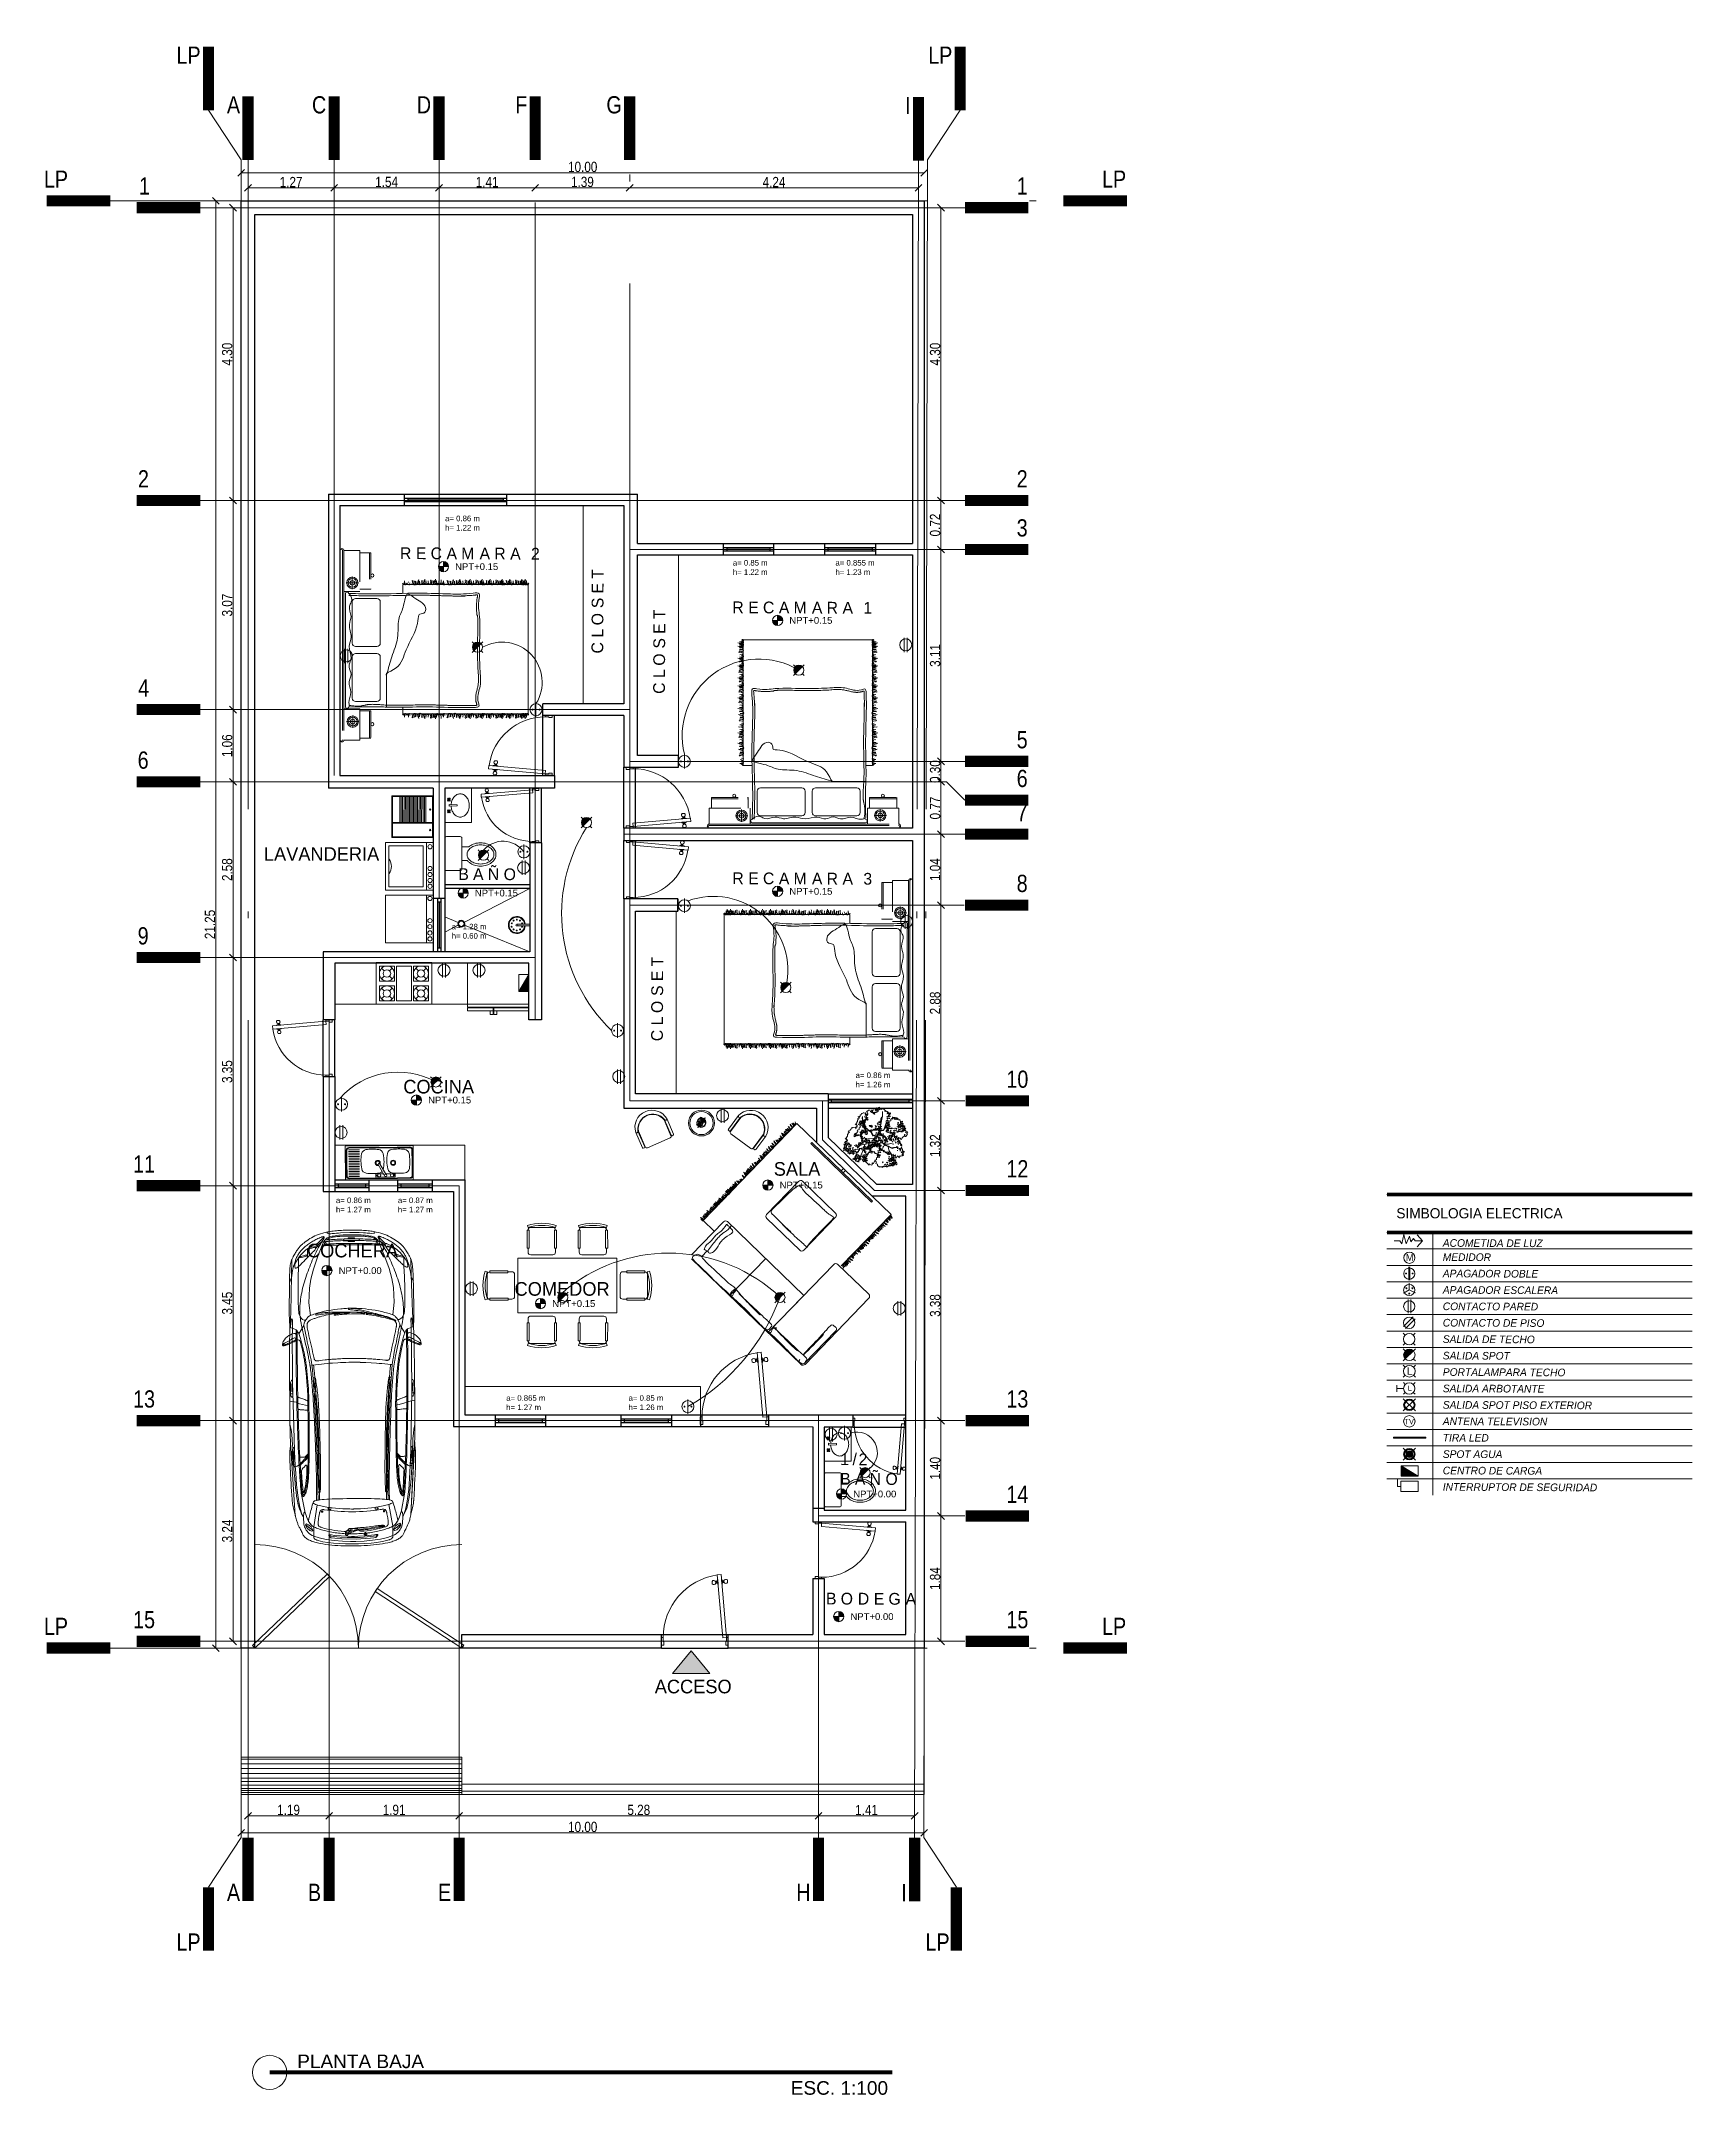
# Model space of a CAD drawing. Header units: millimetres. Extents: x 2787.4 to 2811.7, y 1328.5 to 1358.7.
import ezdxf
from ezdxf.enums import TextEntityAlignment as Align
from ezdxf.lldxf.tags import DXFTag

# ---------------------------------------------------------------- set-up
doc = ezdxf.new("R2010")
doc.units = ezdxf.units.MM
for name, pattern in [('ACAD_ISO02W100', [15, 12, -3]), ('ACAD_ISO04W100', [30, 24, -3, 0, -3]), ('CENTER', [2, 1.25, -0.25, 0.25, -0.25]), ('DASHED', [19.05, 12.7, -6.35]), ('DASHED2', [9.525, 6.35, -3.175])]:
    doc.linetypes.add(name, pattern=pattern)
doc.layers.get('0').update_dxf_attribs({"lineweight": 5})
doc.layers.get('Defpoints').update_dxf_attribs({"lineweight": 5})
for name, color, linetype, lineweight in [('0 EJES', 8, 'CENTER', 0), ('0 NIVELES', 8, 'Continuous', 13), ('1-FINO', 7, 'Continuous', 5), ('12-TEXTOS', 7, 'Continuous', 5), ('14-DIM INTERIOR', 7, 'Continuous', 5), ('17-MUEBLES EXTERIORES B', 7, 'DASHED', 9), ('2 AUTOS', 8, 'Continuous', 5), ('23- ILUMINACION', 32, 'Continuous', 5), ('23.-COTAS GENERALES', 7, 'Continuous', 5), ('5 CORTES', 7, 'Continuous', 9), ('501 ARBOL', 7, 'Continuous', 15), ('7-EJES', 7, 'ACAD_ISO04W100', 5), ('8-MUEBLES', 7, 'Continuous', 9), ('GAS', 30, 'GAS_LINE', 30), ('MUROS', 7, 'Continuous', 30), ('PUERTAS', 251, 'Continuous', 9)]:
    doc.layers.add(name, color=color, linetype=linetype, lineweight=lineweight)
doc.layers.add('11-VEGETACION', color=64, linetype='Continuous', lineweight=9, true_color=0x7aa300)
doc.layers.add('9-MUEBLES FIJOS', color=252, linetype='Continuous', lineweight=9, true_color=0x919191)
doc.layers.add('501 ARBOL poli', color=252, linetype='Continuous', lineweight=15, transparency=0.5)
doc.layers.add('VANOS', color=253, linetype='ACAD_ISO02W100')
doc.layers.add('VENTANAS', color=161, linetype='Continuous')
doc.styles.add('Annotative', font='arial.ttf')
doc.styles.add('Areas', font='GOTHIC.TTF', dxfattribs={"height": 0.2})
doc.styles.add('ARIALNARROW', font='ARIALN.TTF', dxfattribs={"height": 0.13})
doc.styles.add('Letreros', font='GOTHICI.TTF', dxfattribs={"height": 0.1})
doc.styles.add('ROMANS', font='arial.ttf', dxfattribs={"width": 0.8})
doc.styles.get("Standard").update_dxf_attribs({"font": 'arial.ttf'})
doc.styles.add('TEXTOS', font='ARIALN.TTF')
tags = doc.linetypes.add('GAS_LINE', pattern='A,12.7,-5.08,["GAS",Standard,S=2.54,R=0,X=-2.54,Y=-1.27],-6.35', length=24.13).pattern_tags.tags
tags[6] = DXFTag(74, 10)
doc.dimstyles.new('Copy of COTAS-DET', dxfattribs={"dimtxt": 0.15, "dimasz": 0.1, "dimexe": 0.18, "dimexo": 0.0625, "dimgap": 0.01, "dimtad": 1, "dimzin": 0, "dimdsep": 46, "dimtxsty": 'TEXTOS', "dimblk": 'OBLIQUE', "dimcen": 0.04, "dimse1": 1, "dimse2": 1, "dimclrd": 256, "dimclrt": 256, "dimadec": 0, "dimazin": 0, "dimtfac": 1, "dimtofl": 0, "dimtmove": 0, "dimatfit": 3, "dimfxl": 1, "dimtolj": 1, "dimtzin": 0, "dimlwd": -1, "dimarcsym": 0})

msp = doc.modelspace()

# ---------------------------------------------------------------- texts
at = {"char_height": 0.2, "attachment_point": 1}
for s, width, insert in [('PLANTA BAJA', 3.36726, (2791.21, 1329.092)), ('ESC. 1:100', 1.38859, (2798.459, 1328.701))]:
    msp.add_mtext_dynamic_manual_height_columns(s, width=width, gutter_width=12.5, heights=[0], dxfattribs=dict(at, insert=insert))
at = {"layer": '0 EJES', "color": 18, "linetype": 'Continuous', "true_color": 0x000000, "style": 'ARIALNARROW'}
for s, height, p in [('LP', 0.2528, (2789.791, 1358.246)), ('LP', 0.2528, (2800.832, 1358.246)), ('A', 0.253, (2790.371, 1357.517)), ('C', 0.253, (2791.636, 1357.517)), ('D', 0.253, (2793.176, 1357.517)), ('F', 0.253, (2794.589, 1357.517)), ('G', 0.253, (2795.976, 1357.517)), ('I', 0.253, (2800.218, 1357.507)), ('LP', 0.2528, (2787.844, 1356.426)), ('LP', 0.2528, (2803.385, 1356.426)), ('1', 0.253, (2789.047, 1356.325)), ('1', 0.253, (2789.047, 1356.325)), ('1', 0.253, (2801.938, 1356.325)), ('2', 0.253, (2789.032, 1352.025)), ('2', 0.253, (2801.938, 1352.025)), ('3', 0.253, (2801.938, 1351.305)), ('4', 0.253, (2789.035, 1348.955)), ('5', 0.253, (2801.938, 1348.195)), ('6', 0.253, (2789.028, 1347.895)), ('6', 0.253, (2801.938, 1347.626)), ('7', 0.253, (2801.938, 1347.125)), ('8', 0.253, (2801.938, 1346.085)), ('9', 0.253, (2789.028, 1345.315)), ('10', 0.2528, (2801.948, 1343.21)), ('11', 0.2528, (2789.122, 1341.965)), ('12', 0.2528, (2801.948, 1341.895)), ('13', 0.2528, (2789.122, 1338.515)), ('13', 0.2528, (2801.948, 1338.515)), ('14', 0.2528, (2801.948, 1337.115)), ('LP', 0.2528, (2787.844, 1335.176)), ('15', 0.2528, (2789.122, 1335.275)), ('15', 0.2528, (2801.948, 1335.275)), ('LP', 0.2528, (2803.385, 1335.176)), ('A', 0.253, (2790.371, 1331.27)), ('B', 0.253, (2791.561, 1331.27)), ('E', 0.253, (2793.471, 1331.27)), ('H', 0.253, (2798.749, 1331.27)), ('I', 0.253, (2800.161, 1331.266)), ('LP', 0.2528, (2789.791, 1330.541)), ('LP', 0.2528, (2800.792, 1330.541))]:
    msp.add_text(s, height=height, dxfattribs=at).set_placement(p, align=Align.BOTTOM_RIGHT)
at = {"layer": '12-TEXTOS', "style": 'Letreros'}
for s, height, p in [('ACOMETIDA DE LUZ', 0.11221, (2808.035, 1340.952)), ('MEDIDOR', 0.1122, (2808.035, 1340.745)), ('APAGADOR DOBLE', 0.11221, (2808.035, 1340.504)), ('APAGADOR ESCALERA', 0.11221, (2808.035, 1340.263)), ('CONTACTO PARED', 0.11221, (2808.035, 1340.022)), ('CONTACTO DE PISO', 0.11221, (2808.035, 1339.781)), ('SALIDA DE TECHO', 0.11221, (2808.035, 1339.54)), ('SALIDA SPOT', 0.11221, (2808.035, 1339.298)), ('PORTALAMPARA TECHO', 0.11221, (2808.035, 1339.057)), ('SALIDA ARBOTANTE', 0.11221, (2808.035, 1338.816)), ('SALIDA SPOT PISO EXTERIOR', 0.11221, (2808.035, 1338.575)), ('ANTENA TELEVISION', 0.11221, (2808.035, 1338.334)), ('TIRA LED', 0.1122, (2808.035, 1338.093)), ('SPOT AGUA', 0.1122, (2808.035, 1337.852)), ('INTERRUPTOR DE SEGURIDAD', 0.11221, (2808.035, 1337.37)), ('CENTRO DE CARGA', 0.11221, (2808.035, 1337.611))]:
    msp.add_text(s, height=height, rotation=359.7804, dxfattribs=at).set_placement(p)
at = {"layer": '12-TEXTOS', "char_height": 0.17283, "attachment_point": 1, "style": 'Letreros'}
for s, insert, width, rotation in [('\\A1;\\pxqc;{\\fCentury Gothic|b0|i0|c0|p34;\\T1.4;RECAMARA 2}', (2792.746, 1351.222), 2.05241, 359.7804), ('\\A1;\\pxqc;{\\fCentury Gothic|b0|i0|c0|p34;\\T1.4;CLOSET}', (2795.532, 1349.7), 1.22144, 89.7804), ('\\A1;\\pxqc;{\\fCentury Gothic|b0|i0|c0|p34;\\T1.4;RECAMARA 1}', (2797.627, 1350.427), 2.05241, 359.7804), ('\\A1;\\pxqc;{\\fCentury Gothic|b0|i0|c0|p34;\\T1.4;CLOSET}', (2796.438, 1349.107), 1.22144, 89.7804), ('\\A1;\\pxqc;{\\fCentury Gothic|b0|i0|c0|p34;\\T1.4;BAÑO}', (2793.542, 1346.511), 0.98781, 359.7804), ('\\A1;\\pxqc;{\\fCentury Gothic|b0|i0|c0|p34;\\T1.4;RECAMARA 3}', (2797.627, 1346.449), 2.05241, 359.7804), ('\\A1;\\pxqc;{\\fCentury Gothic|b0|i0|c0|p34;\\T1.4;CLOSET}', (2796.408, 1344.007), 1.22144, 89.7804), ('\\A1;{\\fCentury Gothic|b0|i0|c0|p34;\\T1.4;1/2\\PBAÑO}', (2799.186, 1337.919), 0.98781, 359.7804), ('\\A1;{\\fCentury Gothic|b0|i0|c0|p34;\\T1.4;BODEGA}', (2798.977, 1335.873), 0.98781, 359.7804)]:
    msp.add_mtext(s, dxfattribs=dict(at, insert=insert, width=width, rotation=rotation))
at = {"layer": '12-TEXTOS', "char_height": 0.2, "attachment_point": 1, "style": 'Areas'}
for s, insert in [('\\A1;{\\H1x;LAVANDERIA}', (2790.721, 1346.819)), ('\\A1;\\pxt2;COCINA', (2792.768, 1343.403)), ('\\A1;\\pxt2;{\\H1x;SALA}', (2798.209, 1342.195)), ('\\A1;{\\H1x;COCHERA}', (2791.354, 1340.996)), ('\\A1;\\pxt2;COMEDOR', (2794.402, 1340.433)), ('\\A1;ACCESO', (2796.461, 1334.595))]:
    msp.add_mtext_dynamic_manual_height_columns(s, width=1.18897, gutter_width=1.25, heights=[0], dxfattribs=dict(at, insert=insert))
at = {"layer": '12-TEXTOS', "insert": (2807.353, 1341.519), "char_height": 0.15, "attachment_point": 1}
msp.add_mtext_dynamic_manual_height_columns('\\pxt15;{\\fCentury Gothic|b0|i0|c0|p34;SIMBOLOGIA ELECTRICA}', width=3.75487, gutter_width=5.206, heights=[0], dxfattribs=at)
at = {"layer": '23- ILUMINACION'}
for height, p in [(0.11, (2807.507, 1339.074)), (0.075, (2807.522, 1338.839))]:
    msp.add_text('L', height=height, dxfattribs=at).set_placement(p)
at = {"layer": '23- ILUMINACION', "insert": (2807.605, 1340.845), "char_height": 0.1, "attachment_point": 3, "rotation": 0.2196, "style": 'Letreros'}
msp.add_mtext_dynamic_manual_height_columns('{\\fCentury Gothic|b0|i0|c0|p34;M}', width=0.12611, gutter_width=5.206, heights=[0], dxfattribs=at)
at = {"layer": 'VENTANAS', "char_height": 0.0818, "attachment_point": 1}
for s, width, insert in [('a= 0.86 m\\Ph= 1.22 m', 0.52442, (2793.382, 1351.687)), ('a= 0.85 m\\Ph= 1.22 m', 0.52442, (2797.608, 1351.036)), ('a= 0.855 m\\Ph= 1.23 m', 0.56885, (2799.115, 1351.036)), ('a= 1.28 m\\Ph= 0.60 m', 0.56885, (2793.479, 1345.694)), ('a= 0.86 m\\Ph= 1.26 m', 0.56885, (2799.411, 1343.511)), ('a= 0.86 m\\Ph= 1.27 m', 0.56885, (2791.779, 1341.675)), ('a= 0.87 m\\Ph= 1.27 m', 0.56885, (2792.689, 1341.675)), ('a= 0.865 m\\Ph= 1.27 m', 0.56885, (2794.28, 1338.772)), ('a= 0.85 m\\Ph= 1.26 m', 0.56885, (2796.076, 1338.772))]:
    msp.add_mtext_dynamic_manual_height_columns(s, width=width, gutter_width=0.409, heights=[0], dxfattribs=dict(at, insert=insert))

# ---------------------------------------------------------------- blocks, each defined once
blk = doc.blocks.new('PUERTA')
for p, q in [((8.415, 1.679), (8.481, 2.437)), ((8.46, 1.676), (8.526, 2.433)), ((8.481, 2.437), (8.526, 2.433)), ((8.526, 2.433), (8.481, 2.437)), ((8.405, 2.37), (8.402, 2.339)), ((8.446, 2.362), (8.444, 2.34)), ((8.45, 2.339), (8.444, 2.34)), ((8.452, 2.361), (8.446, 2.362)), ((8.452, 2.362), (8.45, 2.338)), ((8.462, 2.337), (8.45, 2.338)), ((8.464, 2.361), (8.452, 2.362)), ((8.464, 2.361), (8.462, 2.337)), ((8.464, 2.335), (8.462, 2.337)), ((8.466, 2.363), (8.464, 2.335)), ((8.466, 2.363), (8.464, 2.361)), ((8.466, 2.319), (8.464, 2.335)), ((8.471, 2.379), (8.466, 2.363)), ((8.471, 2.379), (8.466, 2.319)), ((8.471, 2.319), (8.466, 2.319)), ((8.476, 2.378), (8.471, 2.379)), ((8.476, 2.378), (8.471, 2.319)), ((8.521, 2.374), (8.515, 2.315)), ((8.515, 2.315), (8.52, 2.314)), ((8.525, 2.374), (8.52, 2.314)), ((8.52, 2.314), (8.525, 2.33)), ((8.521, 2.374), (8.525, 2.374)), ((8.525, 2.374), (8.528, 2.358)), ((8.528, 2.358), (8.525, 2.33)), ((8.525, 2.33), (8.528, 2.332)), ((8.528, 2.358), (8.53, 2.356)), ((8.53, 2.356), (8.528, 2.332)), ((8.528, 2.332), (8.539, 2.331)), ((8.53, 2.356), (8.541, 2.355)), ((8.541, 2.355), (8.539, 2.331)), ((8.539, 2.331), (8.545, 2.331)), ((8.541, 2.354), (8.547, 2.353)), ((8.547, 2.353), (8.545, 2.331)), ((8.589, 2.354), (8.586, 2.323)), ((8.395, 1.589), (8.395, 1.679)), ((8.395, 1.679), (8.415, 1.679)), ((8.425, 1.589), (8.395, 1.589)), ((8.415, 1.679), (8.46, 1.676)), ((8.415, 1.679), (8.415, 1.634)), ((8.425, 1.634), (8.415, 1.634)), ((8.425, 1.634), (8.425, 1.589)), ((9.165, 1.634), (9.165, 1.589)), ((9.165, 1.634), (9.175, 1.634)), ((9.165, 1.589), (9.195, 1.589)), ((9.175, 1.679), (9.175, 1.634)), ((9.195, 1.679), (9.175, 1.679)), ((9.195, 1.589), (9.195, 1.679))]:
    blk.add_line(p, q)
at = {"linetype": 'DASHED2'}
blk.add_arc((8.415, 1.679), 0.76, 0, 81.6055, dxfattribs=at)
for centre, start, end in [((8.423, 2.353), 213.4666, 328.4449), ((8.423, 2.353), 21.5551, 136.5334), ((8.568, 2.34), 201.5551, 316.5334), ((8.568, 2.34), 33.4666, 148.4449)]:
    blk.add_arc(centre, 0.0249, start, end)
blk = doc.blocks.new('WC')
for points in [[(90.265, 49.976, -0.414214), (90.24, 49.951), (89.79, 49.951, -0.414214), (89.765, 49.976), (89.765, 50.176, -0.414214), (89.79, 50.201), (90.24, 50.201, -0.414214), (90.265, 50.176)], [(90.143, 49.677, 0.075686), (90.131, 49.757, 0.08595), (90.099, 49.819, 0.106021), (90.051, 49.861, 0.126459), (90.002, 49.874, 0.126459), (89.954, 49.861, 0.106021), (89.906, 49.819, 0.08595), (89.874, 49.757, 0.075686), (89.862, 49.677, 0.075686), (89.874, 49.596, 0.08595), (89.906, 49.534, 0.106021), (89.954, 49.492, 0.126459), (90.002, 49.48, 0.126459), (90.051, 49.492, 0.106021), (90.099, 49.534, 0.08595), (90.131, 49.596, 0.075686)]]:
    blk.add_lwpolyline(points, format="xyb", close=True)
blk.add_lwpolyline([(89.915, 49.951), (89.915, 49.872, 0.066004), (89.882, 49.837, 0.08595), (89.845, 49.766, 0.075686), (89.832, 49.677, 0.075686), (89.845, 49.587, 0.08595), (89.882, 49.516, 0.106021), (89.94, 49.466, 0.126459), (90.002, 49.45, 0.126459), (90.065, 49.466, 0.106021), (90.123, 49.516, 0.08595), (90.16, 49.587, 0.075686), (90.173, 49.677, 0.075686), (90.16, 49.766, 0.08595), (90.123, 49.837, 0.016981), (90.115, 49.847), (90.115, 49.951)], format="xyb")
blk = doc.blocks.new('LAVABO')
at = {"ltscale": 10}
for p, q in [((88.605, 49.651), (88.605, 50.201)), ((88.605, 50.201), (89.305, 50.201)), ((89.305, 50.201), (89.305, 49.651)), ((88.605, 49.651), (89.305, 49.651))]:
    blk.add_line(p, q, dxfattribs=at)
for p, q in [((88.944, 49.949), (88.936, 50.114)), ((88.936, 50.114), (88.974, 50.114)), ((88.944, 49.949), (88.967, 49.949)), ((88.974, 50.114), (88.967, 49.949))]:
    blk.add_line(p, q)
for points in [[(89.192, 49.885, -0.123569), (89.175, 49.817, -0.10559), (89.122, 49.754, -0.087283), (89.047, 49.714, -0.077647), (88.952, 49.699, -0.077647), (88.858, 49.714, -0.087283), (88.783, 49.754, -0.10559), (88.73, 49.817, -0.123569), (88.712, 49.885, -0.123569), (88.73, 49.953, -0.10559), (88.783, 50.016, -0.087283), (88.858, 50.056, -0.066098), (88.938, 50.07, -0.077647)], [(88.972, 50.07, -0.061295), (89.047, 50.056, -0.087283), (89.122, 50.016, -0.10559), (89.175, 49.953, -0.123569), (89.192, 49.885, -0.123569)]]:
    blk.add_lwpolyline(points, format="xyb")
for centre, radius in [((88.814, 50.132), 0.011), ((88.814, 50.099), 0.011), ((88.814, 50.132), 0.00819), ((88.814, 50.099), 0.00819), ((88.832, 50.114), 0.0124), ((88.832, 50.114), 0.00954), ((88.851, 50.132), 0.011), ((88.851, 50.099), 0.011), ((88.851, 50.132), 0.00819), ((88.851, 50.099), 0.00819), ((89.055, 50.132), 0.011), ((89.055, 50.099), 0.011), ((89.055, 50.132), 0.00819), ((89.055, 50.099), 0.00819), ((89.073, 50.114), 0.0124), ((89.073, 50.114), 0.00954), ((89.092, 50.132), 0.011), ((89.092, 50.101), 0.011), ((89.092, 50.132), 0.00819), ((89.092, 50.101), 0.00819)]:
    blk.add_circle(centre, radius)
blk = doc.blocks.new('dkjkvjd{fd')
for p, q in [((2532.786, 2920.903, -2600), (2532.655, 2920.919, -2600)), ((2532.655, 2920.919, -2600), (2532.696, 2920.895, -2600)), ((2532.688, 2920.83, -2600), (2532.664, 2920.821, -2600)), ((2532.664, 2920.821, -2600), (2532.713, 2920.805, -2600)), ((2532.696, 2920.707, -2600), (2532.672, 2920.683, -2600)), ((2532.672, 2920.683, -2600), (2532.721, 2920.691, -2600)), ((2532.794, 2921.009, -2600), (2532.68, 2920.985, -2600)), ((2532.68, 2920.985, -2600), (2532.794, 2920.968, -2600)), ((2532.737, 2920.821, -2600), (2532.688, 2920.83, -2600)), ((2532.713, 2920.756, -2600), (2532.688, 2920.756, -2600)), ((2532.688, 2920.756, -2600), (2532.762, 2920.756, -2600)), ((2532.696, 2920.895, -2600), (2532.786, 2920.887, -2600)), ((2532.737, 2920.715, -2600), (2532.696, 2920.707, -2600)), ((2532.802, 2921.042, -2600), (2532.704, 2921.017, -2600)), ((2532.704, 2921.017, -2600), (2532.794, 2921.009, -2600)), ((2532.713, 2920.805, -2600), (2532.753, 2920.813, -2600)), ((2532.786, 2920.797, -2600), (2532.713, 2920.756, -2600)), ((2532.721, 2921.091, -2600), (2532.802, 2921.042, -2600)), ((2532.721, 2920.691, -2600), (2532.762, 2920.699, -2600)), ((2532.794, 2920.862, -2600), (2532.737, 2920.821, -2600)), ((2532.794, 2920.724, -2600), (2532.737, 2920.715, -2600)), ((2532.753, 2920.813, -2600), (2532.786, 2920.797, -2600)), ((2532.762, 2920.756, -2600), (2532.794, 2920.748, -2600)), ((2532.762, 2920.699, -2600), (2532.786, 2920.699, -2600)), ((2532.794, 2920.968, -2600), (2532.786, 2920.903, -2600)), ((2532.786, 2920.887, -2600), (2532.794, 2920.862, -2600)), ((2532.786, 2920.699, -2600), (2532.794, 2920.666, -2600)), ((2532.794, 2920.748, -2600), (2532.794, 2920.724, -2600)), ((2532.802, 2916.617, -2600), (2532.802, 2921.095, -2600)), ((2537.145, 2921.095, -2600), (2532.802, 2921.095, -2600)), ((2537.145, 2918.721, -2600), (2537.145, 2921.095, -2600)), ((2537.145, 2921.078, -2600), (2537.243, 2921.054, -2600)), ((2537.145, 2920.987, -2600), (2537.243, 2920.962, -2600)), ((2537.145, 2920.886, -2600), (2537.243, 2920.862, -2600)), ((2537.243, 2921.054, -2600), (2537.153, 2921.046, -2600)), ((2537.153, 2921.046, -2600), (2537.267, 2921.021, -2600)), ((2537.267, 2921.021, -2600), (2537.153, 2921.005, -2600)), ((2537.243, 2920.962, -2600), (2537.153, 2920.954, -2600)), ((2537.153, 2920.954, -2600), (2537.267, 2920.93, -2600)), ((2537.267, 2920.93, -2600), (2537.153, 2920.913, -2600)), ((2537.243, 2920.862, -2600), (2537.153, 2920.853, -2600)), ((2537.153, 2920.853, -2600), (2537.267, 2920.829, -2600)), ((2537.267, 2920.829, -2600), (2537.153, 2920.813, -2600)), ((2537.153, 2920.813, -2600), (2537.161, 2920.747, -2600)), ((2537.161, 2920.731, -2600), (2537.153, 2920.707, -2600)), ((2537.153, 2920.707, -2600), (2537.21, 2920.666, -2600)), ((2537.161, 2920.747, -2600), (2537.292, 2920.764, -2600)), ((2537.251, 2920.739, -2600), (2537.161, 2920.731, -2600)), ((2537.292, 2920.764, -2600), (2537.251, 2920.739, -2600)), ((2532.655, 2920.511, -2600), (2532.77, 2920.528, -2600)), ((2532.688, 2920.528, -2600), (2532.655, 2920.511, -2600)), ((2532.786, 2920.131, -2600), (2532.655, 2920.147, -2600)), ((2532.655, 2920.147, -2600), (2532.696, 2920.123, -2600)), ((2532.688, 2920.057, -2600), (2532.664, 2920.049, -2600)), ((2532.664, 2920.049, -2600), (2532.713, 2920.033, -2600)), ((2532.721, 2920.65, -2600), (2532.68, 2920.642, -2600)), ((2532.68, 2920.642, -2600), (2532.77, 2920.642, -2600)), ((2532.794, 2920.237, -2600), (2532.68, 2920.212, -2600)), ((2532.68, 2920.212, -2600), (2532.794, 2920.196, -2600)), ((2532.753, 2920.544, -2600), (2532.688, 2920.528, -2600)), ((2532.77, 2920.413, -2600), (2532.688, 2920.413, -2600)), ((2532.688, 2920.413, -2600), (2532.753, 2920.389, -2600)), ((2532.737, 2920.049, -2600), (2532.688, 2920.057, -2600)), ((2532.704, 2920.609, -2600), (2532.696, 2920.593, -2600)), ((2532.696, 2920.593, -2600), (2532.753, 2920.585, -2600)), ((2532.696, 2920.487, -2600), (2532.753, 2920.479, -2600)), ((2532.696, 2920.123, -2600), (2532.786, 2920.115, -2600)), ((2532.737, 2920.601, -2600), (2532.704, 2920.609, -2600)), ((2532.802, 2920.27, -2600), (2532.704, 2920.245, -2600)), ((2532.704, 2920.245, -2600), (2532.794, 2920.237, -2600)), ((2532.802, 2920.007, -2600), (2532.704, 2919.982, -2600)), ((2532.713, 2920.033, -2600), (2532.753, 2920.041, -2600)), ((2532.794, 2920.666, -2600), (2532.721, 2920.65, -2600)), ((2532.802, 2920.302, -2600), (2532.721, 2920.319, -2600)), ((2532.721, 2920.319, -2600), (2532.802, 2920.27, -2600)), ((2532.721, 2920.056, -2600), (2532.802, 2920.007, -2600)), ((2532.802, 2920.487, -2600), (2532.729, 2920.487, -2600)), ((2532.791, 2920.364, -2600), (2532.729, 2920.359, -2600)), ((2532.729, 2920.359, -2600), (2532.786, 2920.343, -2600)), ((2532.794, 2920.601, -2600), (2532.737, 2920.601, -2600)), ((2532.794, 2920.09, -2600), (2532.737, 2920.049, -2600)), ((2532.753, 2920.585, -2600), (2532.778, 2920.585, -2600)), ((2532.794, 2920.568, -2600), (2532.753, 2920.544, -2600)), ((2532.753, 2920.479, -2600), (2532.802, 2920.462, -2600)), ((2532.753, 2920.389, -2600), (2532.811, 2920.381, -2600)), ((2532.753, 2920.041, -2600), (2532.786, 2920.025, -2600)), ((2532.77, 2920.642, -2600), (2532.794, 2920.642, -2600)), ((2532.77, 2920.528, -2600), (2532.802, 2920.487, -2600)), ((2532.802, 2920.462, -2600), (2532.77, 2920.413, -2600)), ((2532.778, 2920.585, -2600), (2532.794, 2920.568, -2600)), ((2532.786, 2920.343, -2600), (2532.802, 2920.302, -2600)), ((2532.794, 2920.196, -2600), (2532.786, 2920.131, -2600)), ((2532.786, 2920.115, -2600), (2532.794, 2920.09, -2600)), ((2532.794, 2920.642, -2600), (2532.794, 2920.601, -2600)), ((2537.145, 2920.465, -2600), (2537.243, 2920.44, -2600)), ((2537.145, 2920.007, -2600), (2537.243, 2919.982, -2600)), ((2537.186, 2920.6, -2600), (2537.153, 2920.592, -2600)), ((2537.153, 2920.592, -2600), (2537.153, 2920.568, -2600)), ((2537.153, 2920.568, -2600), (2537.21, 2920.56, -2600)), ((2537.161, 2920.543, -2600), (2537.153, 2920.511, -2600)), ((2537.153, 2920.511, -2600), (2537.227, 2920.494, -2600)), ((2537.178, 2920.486, -2600), (2537.153, 2920.486, -2600)), ((2537.243, 2920.44, -2600), (2537.153, 2920.432, -2600)), ((2537.153, 2920.432, -2600), (2537.267, 2920.408, -2600)), ((2537.267, 2920.408, -2600), (2537.153, 2920.391, -2600)), ((2537.153, 2920.391, -2600), (2537.161, 2920.326, -2600)), ((2537.161, 2920.31, -2600), (2537.153, 2920.285, -2600)), ((2537.153, 2920.285, -2600), (2537.21, 2920.244, -2600)), ((2537.186, 2920.179, -2600), (2537.153, 2920.171, -2600)), ((2537.153, 2920.171, -2600), (2537.153, 2920.147, -2600)), ((2537.153, 2920.147, -2600), (2537.21, 2920.138, -2600)), ((2537.161, 2920.122, -2600), (2537.153, 2920.089, -2600)), ((2537.153, 2920.089, -2600), (2537.227, 2920.073, -2600)), ((2537.153, 2920.065, -2600), (2537.153, 2920.024, -2600)), ((2537.178, 2920.065, -2600), (2537.153, 2920.065, -2600)), ((2537.153, 2920.024, -2600), (2537.21, 2920.024, -2600)), ((2537.194, 2920.658, -2600), (2537.161, 2920.641, -2600)), ((2537.161, 2920.641, -2600), (2537.235, 2920.6, -2600)), ((2537.186, 2920.543, -2600), (2537.161, 2920.543, -2600)), ((2537.161, 2920.326, -2600), (2537.292, 2920.342, -2600)), ((2537.251, 2920.318, -2600), (2537.161, 2920.31, -2600)), ((2537.194, 2920.236, -2600), (2537.161, 2920.22, -2600)), ((2537.161, 2920.22, -2600), (2537.235, 2920.179, -2600)), ((2537.186, 2920.122, -2600), (2537.161, 2920.122, -2600)), ((2537.267, 2920.486, -2600), (2537.178, 2920.486, -2600)), ((2537.267, 2920.065, -2600), (2537.178, 2920.065, -2600)), ((2537.259, 2920.6, -2600), (2537.186, 2920.6, -2600)), ((2537.227, 2920.535, -2600), (2537.186, 2920.543, -2600)), ((2537.259, 2920.179, -2600), (2537.186, 2920.179, -2600)), ((2537.227, 2920.114, -2600), (2537.186, 2920.122, -2600)), ((2537.235, 2920.649, -2600), (2537.194, 2920.658, -2600)), ((2537.235, 2920.228, -2600), (2537.194, 2920.236, -2600)), ((2537.21, 2920.666, -2600), (2537.259, 2920.674, -2600)), ((2537.21, 2920.56, -2600), (2537.251, 2920.552, -2600)), ((2537.21, 2920.244, -2600), (2537.259, 2920.253, -2600)), ((2537.21, 2920.138, -2600), (2537.251, 2920.13, -2600)), ((2537.21, 2920.024, -2600), (2537.243, 2920.032, -2600)), ((2537.276, 2920.527, -2600), (2537.227, 2920.535, -2600)), ((2537.227, 2920.494, -2600), (2537.267, 2920.486, -2600)), ((2537.276, 2920.106, -2600), (2537.227, 2920.114, -2600)), ((2537.227, 2920.073, -2600), (2537.267, 2920.065, -2600)), ((2537.284, 2920.666, -2600), (2537.235, 2920.649, -2600)), ((2537.235, 2920.6, -2600), (2537.259, 2920.6, -2600)), ((2537.284, 2920.244, -2600), (2537.235, 2920.228, -2600)), ((2537.235, 2920.179, -2600), (2537.259, 2920.179, -2600)), ((2537.251, 2920.552, -2600), (2537.276, 2920.527, -2600)), ((2537.292, 2920.342, -2600), (2537.251, 2920.318, -2600)), ((2537.251, 2920.13, -2600), (2537.276, 2920.106, -2600)), ((2537.259, 2920.674, -2600), (2537.284, 2920.666, -2600)), ((2537.259, 2920.253, -2600), (2537.284, 2920.244, -2600)), ((2532.786, 2919.868, -2600), (2532.655, 2919.885, -2600)), ((2532.655, 2919.885, -2600), (2532.696, 2919.86, -2600)), ((2532.655, 2919.477, -2600), (2532.77, 2919.493, -2600)), ((2532.688, 2919.493, -2600), (2532.655, 2919.477, -2600)), ((2532.688, 2919.795, -2600), (2532.664, 2919.787, -2600)), ((2532.664, 2919.787, -2600), (2532.713, 2919.77, -2600)), ((2532.696, 2919.672, -2600), (2532.672, 2919.648, -2600)), ((2532.672, 2919.648, -2600), (2532.721, 2919.656, -2600)), ((2532.794, 2919.974, -2600), (2532.68, 2919.95, -2600)), ((2532.68, 2919.95, -2600), (2532.794, 2919.933, -2600)), ((2532.721, 2919.615, -2600), (2532.68, 2919.607, -2600)), ((2532.68, 2919.607, -2600), (2532.77, 2919.607, -2600)), ((2532.737, 2919.787, -2600), (2532.688, 2919.795, -2600)), ((2532.713, 2919.721, -2600), (2532.688, 2919.721, -2600)), ((2532.688, 2919.721, -2600), (2532.762, 2919.721, -2600)), ((2532.753, 2919.509, -2600), (2532.688, 2919.493, -2600)), ((2532.688, 2919.379, -2600), (2532.753, 2919.354, -2600)), ((2532.77, 2919.379, -2600), (2532.688, 2919.379, -2600)), ((2532.696, 2919.86, -2600), (2532.786, 2919.852, -2600)), ((2532.737, 2919.681, -2600), (2532.696, 2919.672, -2600)), ((2532.704, 2919.574, -2600), (2532.696, 2919.558, -2600)), ((2532.696, 2919.558, -2600), (2532.753, 2919.55, -2600)), ((2532.696, 2919.452, -2600), (2532.753, 2919.444, -2600)), ((2532.704, 2919.982, -2600), (2532.794, 2919.974, -2600)), ((2532.737, 2919.566, -2600), (2532.704, 2919.574, -2600)), ((2532.713, 2919.77, -2600), (2532.753, 2919.778, -2600)), ((2532.786, 2919.762, -2600), (2532.713, 2919.721, -2600)), ((2532.721, 2919.656, -2600), (2532.762, 2919.664, -2600)), ((2532.794, 2919.632, -2600), (2532.721, 2919.615, -2600)), ((2532.802, 2919.452, -2600), (2532.729, 2919.452, -2600)), ((2532.791, 2919.33, -2600), (2532.729, 2919.325, -2600)), ((2532.729, 2919.325, -2600), (2532.786, 2919.308, -2600)), ((2532.794, 2919.827, -2600), (2532.737, 2919.787, -2600)), ((2532.794, 2919.689, -2600), (2532.737, 2919.681, -2600)), ((2532.794, 2919.566, -2600), (2532.737, 2919.566, -2600)), ((2532.753, 2919.778, -2600), (2532.786, 2919.762, -2600)), ((2532.753, 2919.55, -2600), (2532.778, 2919.55, -2600)), ((2532.794, 2919.534, -2600), (2532.753, 2919.509, -2600)), ((2532.753, 2919.444, -2600), (2532.802, 2919.428, -2600)), ((2532.753, 2919.354, -2600), (2532.811, 2919.346, -2600)), ((2532.762, 2919.721, -2600), (2532.794, 2919.713, -2600)), ((2532.762, 2919.664, -2600), (2532.786, 2919.664, -2600)), ((2532.77, 2919.607, -2600), (2532.794, 2919.607, -2600)), ((2532.77, 2919.493, -2600), (2532.802, 2919.452, -2600)), ((2532.802, 2919.428, -2600), (2532.77, 2919.379, -2600)), ((2532.778, 2919.55, -2600), (2532.794, 2919.534, -2600)), ((2532.794, 2919.933, -2600), (2532.786, 2919.868, -2600)), ((2532.786, 2919.852, -2600), (2532.794, 2919.827, -2600)), ((2532.786, 2919.664, -2600), (2532.794, 2919.632, -2600)), ((2532.794, 2919.713, -2600), (2532.794, 2919.689, -2600)), ((2532.794, 2919.607, -2600), (2532.794, 2919.566, -2600)), ((2534.175, 2919.752, -2600), (2534.175, 2918.229, -2600)), ((2534.27, 2919.847, -2600), (2535.793, 2919.847, -2600)), ((2535.888, 2919.752, -2600), (2535.888, 2918.229, -2600)), ((2537.194, 2919.354, -2600), (2537.137, 2919.346, -2600)), ((2537.178, 2919.493, -2600), (2537.145, 2919.452, -2600)), ((2537.145, 2919.452, -2600), (2537.218, 2919.452, -2600)), ((2537.194, 2919.444, -2600), (2537.145, 2919.428, -2600)), ((2537.145, 2919.428, -2600), (2537.178, 2919.379, -2600)), ((2537.243, 2919.982, -2600), (2537.153, 2919.974, -2600)), ((2537.153, 2919.974, -2600), (2537.267, 2919.95, -2600)), ((2537.267, 2919.95, -2600), (2537.153, 2919.933, -2600)), ((2537.153, 2919.933, -2600), (2537.161, 2919.868, -2600)), ((2537.161, 2919.852, -2600), (2537.153, 2919.827, -2600)), ((2537.153, 2919.827, -2600), (2537.21, 2919.787, -2600)), ((2537.186, 2919.721, -2600), (2537.153, 2919.713, -2600)), ((2537.153, 2919.713, -2600), (2537.153, 2919.689, -2600)), ((2537.153, 2919.689, -2600), (2537.21, 2919.681, -2600)), ((2537.161, 2919.664, -2600), (2537.153, 2919.632, -2600)), ((2537.153, 2919.632, -2600), (2537.227, 2919.615, -2600)), ((2537.178, 2919.607, -2600), (2537.153, 2919.607, -2600)), ((2537.153, 2919.607, -2600), (2537.153, 2919.566, -2600)), ((2537.153, 2919.566, -2600), (2537.21, 2919.566, -2600)), ((2537.169, 2919.55, -2600), (2537.153, 2919.534, -2600)), ((2537.153, 2919.534, -2600), (2537.194, 2919.509, -2600)), ((2537.156, 2919.33, -2600), (2537.218, 2919.325, -2600)), ((2537.161, 2919.868, -2600), (2537.292, 2919.885, -2600)), ((2537.251, 2919.86, -2600), (2537.161, 2919.852, -2600)), ((2537.194, 2919.778, -2600), (2537.161, 2919.762, -2600)), ((2537.161, 2919.762, -2600), (2537.235, 2919.721, -2600)), ((2537.186, 2919.664, -2600), (2537.161, 2919.664, -2600)), ((2537.218, 2919.325, -2600), (2537.161, 2919.308, -2600)), ((2537.194, 2919.55, -2600), (2537.169, 2919.55, -2600)), ((2537.267, 2919.607, -2600), (2537.178, 2919.607, -2600)), ((2537.292, 2919.477, -2600), (2537.178, 2919.493, -2600)), ((2537.178, 2919.379, -2600), (2537.259, 2919.379, -2600)), ((2537.259, 2919.721, -2600), (2537.186, 2919.721, -2600)), ((2537.227, 2919.656, -2600), (2537.186, 2919.664, -2600)), ((2537.235, 2919.77, -2600), (2537.194, 2919.778, -2600)), ((2537.251, 2919.558, -2600), (2537.194, 2919.55, -2600)), ((2537.194, 2919.509, -2600), (2537.259, 2919.493, -2600)), ((2537.251, 2919.452, -2600), (2537.194, 2919.444, -2600)), ((2537.259, 2919.379, -2600), (2537.194, 2919.354, -2600)), ((2537.21, 2919.787, -2600), (2537.259, 2919.795, -2600)), ((2537.21, 2919.681, -2600), (2537.251, 2919.672, -2600)), ((2537.21, 2919.566, -2600), (2537.243, 2919.574, -2600)), ((2537.218, 2919.452, -2600), (2537.251, 2919.452, -2600)), ((2537.276, 2919.648, -2600), (2537.227, 2919.656, -2600)), ((2537.227, 2919.615, -2600), (2537.267, 2919.607, -2600)), ((2537.284, 2919.787, -2600), (2537.235, 2919.77, -2600)), ((2537.235, 2919.721, -2600), (2537.259, 2919.721, -2600)), ((2537.243, 2919.574, -2600), (2537.251, 2919.558, -2600)), ((2537.292, 2919.885, -2600), (2537.251, 2919.86, -2600)), ((2537.251, 2919.672, -2600), (2537.276, 2919.648, -2600)), ((2537.259, 2919.795, -2600), (2537.284, 2919.787, -2600)), ((2537.259, 2919.493, -2600), (2537.292, 2919.477, -2600)), ((2532.786, 2919.096, -2600), (2532.655, 2919.112, -2600)), ((2532.655, 2919.112, -2600), (2532.696, 2919.088, -2600)), ((2532.655, 2918.704, -2600), (2532.77, 2918.721, -2600)), ((2532.688, 2919.023, -2600), (2532.664, 2919.014, -2600)), ((2532.664, 2919.014, -2600), (2532.713, 2918.998, -2600)), ((2532.696, 2918.9, -2600), (2532.672, 2918.876, -2600)), ((2532.672, 2918.876, -2600), (2532.721, 2918.884, -2600)), ((2532.794, 2919.202, -2600), (2532.68, 2919.178, -2600)), ((2532.68, 2919.178, -2600), (2532.794, 2919.161, -2600)), ((2532.721, 2918.843, -2600), (2532.68, 2918.835, -2600)), ((2532.68, 2918.835, -2600), (2532.77, 2918.835, -2600)), ((2532.737, 2919.014, -2600), (2532.688, 2919.023, -2600)), ((2532.688, 2918.949, -2600), (2532.762, 2918.949, -2600)), ((2532.713, 2918.949, -2600), (2532.688, 2918.949, -2600)), ((2532.753, 2918.737, -2600), (2532.688, 2918.721, -2600)), ((2532.696, 2919.088, -2600), (2532.786, 2919.08, -2600)), ((2532.737, 2918.908, -2600), (2532.696, 2918.9, -2600)), ((2532.704, 2918.802, -2600), (2532.696, 2918.786, -2600)), ((2532.696, 2918.786, -2600), (2532.753, 2918.778, -2600)), ((2532.696, 2918.68, -2600), (2532.753, 2918.672, -2600)), ((2532.729, 2918.68, -2600), (2532.696, 2918.68, -2600)), ((2532.802, 2919.235, -2600), (2532.704, 2919.21, -2600)), ((2532.704, 2919.21, -2600), (2532.794, 2919.202, -2600)), ((2532.737, 2918.794, -2600), (2532.704, 2918.802, -2600)), ((2532.713, 2918.998, -2600), (2532.753, 2919.006, -2600)), ((2532.786, 2918.99, -2600), (2532.713, 2918.949, -2600)), ((2532.802, 2919.267, -2600), (2532.721, 2919.284, -2600)), ((2532.721, 2919.284, -2600), (2532.802, 2919.235, -2600)), ((2532.721, 2918.884, -2600), (2532.762, 2918.892, -2600)), ((2532.794, 2918.859, -2600), (2532.721, 2918.843, -2600)), ((2532.802, 2918.68, -2600), (2532.729, 2918.68, -2600)), ((2532.794, 2919.055, -2600), (2532.737, 2919.014, -2600)), ((2532.794, 2918.917, -2600), (2532.737, 2918.908, -2600)), ((2532.794, 2918.794, -2600), (2532.737, 2918.794, -2600)), ((2532.753, 2919.006, -2600), (2532.786, 2918.99, -2600)), ((2532.753, 2918.778, -2600), (2532.778, 2918.778, -2600)), ((2532.794, 2918.761, -2600), (2532.753, 2918.737, -2600)), ((2532.753, 2918.672, -2600), (2532.802, 2918.655, -2600)), ((2532.762, 2918.949, -2600), (2532.794, 2918.941, -2600)), ((2532.762, 2918.892, -2600), (2532.786, 2918.892, -2600)), ((2532.77, 2918.835, -2600), (2532.794, 2918.835, -2600)), ((2532.77, 2918.721, -2600), (2532.802, 2918.68, -2600)), ((2532.802, 2918.655, -2600), (2532.77, 2918.606, -2600)), ((2532.778, 2918.778, -2600), (2532.794, 2918.761, -2600)), ((2532.786, 2919.308, -2600), (2532.802, 2919.267, -2600)), ((2532.794, 2919.161, -2600), (2532.786, 2919.096, -2600)), ((2532.786, 2919.08, -2600), (2532.794, 2919.055, -2600)), ((2532.786, 2918.892, -2600), (2532.794, 2918.859, -2600)), ((2532.794, 2918.941, -2600), (2532.794, 2918.917, -2600)), ((2532.794, 2918.835, -2600), (2532.794, 2918.794, -2600)), ((2538.452, 2918.676, -2600), (2537.024, 2918.676, -2600)), ((2537.161, 2919.308, -2600), (2537.145, 2919.267, -2600)), ((2537.145, 2919.267, -2600), (2537.227, 2919.284, -2600)), ((2537.227, 2919.284, -2600), (2537.145, 2919.235, -2600)), ((2537.145, 2919.235, -2600), (2537.243, 2919.21, -2600)), ((2537.243, 2919.21, -2600), (2537.153, 2919.202, -2600)), ((2537.153, 2919.202, -2600), (2537.267, 2919.178, -2600)), ((2537.267, 2919.178, -2600), (2537.153, 2919.161, -2600)), ((2537.153, 2919.161, -2600), (2537.161, 2919.096, -2600)), ((2537.161, 2919.08, -2600), (2537.153, 2919.055, -2600)), ((2537.153, 2919.055, -2600), (2537.21, 2919.014, -2600)), ((2537.186, 2918.949, -2600), (2537.153, 2918.941, -2600)), ((2537.153, 2918.941, -2600), (2537.153, 2918.917, -2600)), ((2537.153, 2918.917, -2600), (2537.21, 2918.908, -2600)), ((2537.161, 2918.892, -2600), (2537.153, 2918.859, -2600)), ((2537.153, 2918.859, -2600), (2537.227, 2918.843, -2600)), ((2537.153, 2918.835, -2600), (2537.153, 2918.794, -2600)), ((2537.178, 2918.835, -2600), (2537.153, 2918.835, -2600)), ((2537.153, 2918.794, -2600), (2537.21, 2918.794, -2600)), ((2537.169, 2918.778, -2600), (2537.153, 2918.761, -2600)), ((2537.153, 2918.761, -2600), (2537.194, 2918.737, -2600)), ((2537.161, 2919.096, -2600), (2537.292, 2919.112, -2600)), ((2537.251, 2919.088, -2600), (2537.161, 2919.08, -2600)), ((2537.194, 2919.006, -2600), (2537.161, 2918.99, -2600)), ((2537.161, 2918.99, -2600), (2537.235, 2918.949, -2600)), ((2537.186, 2918.892, -2600), (2537.161, 2918.892, -2600)), ((2537.194, 2918.778, -2600), (2537.169, 2918.778, -2600)), ((2537.267, 2918.835, -2600), (2537.178, 2918.835, -2600)), ((2537.259, 2918.949, -2600), (2537.186, 2918.949, -2600)), ((2537.227, 2918.884, -2600), (2537.186, 2918.892, -2600)), ((2537.235, 2918.998, -2600), (2537.194, 2919.006, -2600)), ((2537.251, 2918.786, -2600), (2537.194, 2918.778, -2600)), ((2537.194, 2918.737, -2600), (2537.259, 2918.721, -2600)), ((2537.21, 2919.014, -2600), (2537.259, 2919.023, -2600)), ((2537.21, 2918.908, -2600), (2537.251, 2918.9, -2600)), ((2537.21, 2918.794, -2600), (2537.243, 2918.802, -2600)), ((2537.276, 2918.876, -2600), (2537.227, 2918.884, -2600)), ((2537.227, 2918.843, -2600), (2537.267, 2918.835, -2600)), ((2537.284, 2919.014, -2600), (2537.235, 2918.998, -2600)), ((2537.235, 2918.949, -2600), (2537.259, 2918.949, -2600)), ((2537.243, 2918.802, -2600), (2537.251, 2918.786, -2600)), ((2537.292, 2919.112, -2600), (2537.251, 2919.088, -2600)), ((2537.251, 2918.9, -2600), (2537.276, 2918.876, -2600)), ((2537.259, 2919.023, -2600), (2537.284, 2919.014, -2600)), ((2532.794, 2918.256, -2600), (2532.664, 2918.272, -2600)), ((2532.664, 2918.272, -2600), (2532.704, 2918.247, -2600)), ((2532.696, 2918.182, -2600), (2532.672, 2918.174, -2600)), ((2532.672, 2918.174, -2600), (2532.721, 2918.158, -2600)), ((2532.704, 2918.06, -2600), (2532.68, 2918.035, -2600)), ((2532.68, 2918.035, -2600), (2532.729, 2918.043, -2600)), ((2532.77, 2918.606, -2600), (2532.688, 2918.606, -2600)), ((2532.688, 2918.606, -2600), (2532.753, 2918.582, -2600)), ((2532.802, 2918.362, -2600), (2532.688, 2918.337, -2600)), ((2532.688, 2918.337, -2600), (2532.802, 2918.321, -2600)), ((2532.802, 2918.017, -2600), (2532.688, 2917.992, -2600)), ((2532.729, 2918.003, -2600), (2532.688, 2917.994, -2600)), ((2532.688, 2917.994, -2600), (2532.778, 2917.994, -2600)), ((2532.688, 2917.992, -2600), (2532.802, 2917.976, -2600)), ((2532.778, 2918.229, -2600), (2532.696, 2918.229, -2600)), ((2532.696, 2918.229, -2600), (2532.762, 2918.204, -2600)), ((2532.745, 2918.174, -2600), (2532.696, 2918.182, -2600)), ((2532.696, 2918.109, -2600), (2532.77, 2918.109, -2600)), ((2532.721, 2918.109, -2600), (2532.696, 2918.109, -2600)), ((2532.704, 2918.247, -2600), (2532.794, 2918.239, -2600)), ((2532.745, 2918.068, -2600), (2532.704, 2918.06, -2600)), ((2532.713, 2917.962, -2600), (2532.704, 2917.946, -2600)), ((2532.811, 2918.394, -2600), (2532.713, 2918.37, -2600)), ((2532.713, 2918.37, -2600), (2532.802, 2918.362, -2600)), ((2532.811, 2918.049, -2600), (2532.713, 2918.025, -2600)), ((2532.713, 2918.025, -2600), (2532.802, 2918.017, -2600)), ((2532.745, 2917.954, -2600), (2532.713, 2917.962, -2600)), ((2532.721, 2918.158, -2600), (2532.762, 2918.166, -2600)), ((2532.794, 2918.15, -2600), (2532.721, 2918.109, -2600)), ((2532.729, 2918.443, -2600), (2532.811, 2918.394, -2600)), ((2532.811, 2918.427, -2600), (2532.729, 2918.443, -2600)), ((2532.729, 2918.098, -2600), (2532.811, 2918.049, -2600)), ((2532.811, 2918.082, -2600), (2532.729, 2918.098, -2600)), ((2532.729, 2918.043, -2600), (2532.77, 2918.052, -2600)), ((2532.802, 2918.019, -2600), (2532.729, 2918.003, -2600)), ((2532.8, 2918.489, -2600), (2532.737, 2918.484, -2600)), ((2532.737, 2918.484, -2600), (2532.794, 2918.468, -2600)), ((2532.8, 2918.144, -2600), (2532.737, 2918.139, -2600)), ((2532.737, 2918.139, -2600), (2532.794, 2918.123, -2600)), ((2532.802, 2918.215, -2600), (2532.745, 2918.174, -2600)), ((2532.802, 2918.076, -2600), (2532.745, 2918.068, -2600)), ((2532.753, 2918.582, -2600), (2532.811, 2918.574, -2600)), ((2532.762, 2918.204, -2600), (2532.819, 2918.196, -2600)), ((2532.762, 2918.166, -2600), (2532.794, 2918.15, -2600)), ((2532.77, 2918.109, -2600), (2532.802, 2918.101, -2600)), ((2532.77, 2918.052, -2600), (2532.794, 2918.052, -2600)), ((2532.811, 2917.815, -2600), (2532.778, 2918.229, -2600)), ((2532.778, 2917.994, -2600), (2532.802, 2917.994, -2600)), ((2532.794, 2918.468, -2600), (2532.811, 2918.427, -2600)), ((2532.802, 2918.321, -2600), (2532.794, 2918.256, -2600)), ((2532.794, 2918.239, -2600), (2532.802, 2918.215, -2600)), ((2532.794, 2918.123, -2600), (2532.811, 2918.082, -2600)), ((2532.794, 2918.052, -2600), (2532.802, 2918.019, -2600)), ((2532.802, 2917.976, -2600), (2532.794, 2917.911, -2600)), ((2532.802, 2918.101, -2600), (2532.802, 2918.076, -2600)), ((2532.802, 2917.994, -2600), (2532.802, 2917.954, -2600)), ((2534.27, 2918.134, -2600), (2535.793, 2918.134, -2600)), ((2536.929, 2915.537, -2600), (2536.929, 2918.581, -2600)), ((2538.547, 2915.537, -2600), (2538.547, 2918.581, -2600)), ((2532.794, 2917.911, -2600), (2532.664, 2917.927, -2600)), ((2532.664, 2917.927, -2600), (2532.704, 2917.903, -2600)), ((2532.664, 2917.864, -2600), (2532.778, 2917.88, -2600)), ((2532.696, 2917.88, -2600), (2532.664, 2917.864, -2600)), ((2532.664, 2917.519, -2600), (2532.778, 2917.535, -2600)), ((2532.696, 2917.535, -2600), (2532.664, 2917.519, -2600)), ((2532.794, 2917.334, -2600), (2532.664, 2917.35, -2600)), ((2532.664, 2917.35, -2600), (2532.704, 2917.326, -2600)), ((2532.664, 2917.287, -2600), (2532.778, 2917.303, -2600)), ((2532.696, 2917.303, -2600), (2532.664, 2917.287, -2600)), ((2532.696, 2917.837, -2600), (2532.672, 2917.829, -2600)), ((2532.672, 2917.829, -2600), (2532.721, 2917.813, -2600)), ((2532.704, 2917.715, -2600), (2532.68, 2917.69, -2600)), ((2532.68, 2917.69, -2600), (2532.729, 2917.699, -2600)), ((2532.704, 2917.483, -2600), (2532.68, 2917.458, -2600)), ((2532.68, 2917.458, -2600), (2532.729, 2917.466, -2600)), ((2532.729, 2917.658, -2600), (2532.688, 2917.65, -2600)), ((2532.688, 2917.65, -2600), (2532.778, 2917.65, -2600)), ((2532.802, 2917.44, -2600), (2532.688, 2917.415, -2600)), ((2532.729, 2917.426, -2600), (2532.688, 2917.418, -2600)), ((2532.688, 2917.418, -2600), (2532.778, 2917.418, -2600)), ((2532.688, 2917.415, -2600), (2532.802, 2917.399, -2600)), ((2532.762, 2917.897, -2600), (2532.696, 2917.88, -2600)), ((2532.745, 2917.829, -2600), (2532.696, 2917.837, -2600)), ((2532.696, 2917.764, -2600), (2532.77, 2917.764, -2600)), ((2532.721, 2917.764, -2600), (2532.696, 2917.764, -2600)), ((2532.762, 2917.552, -2600), (2532.696, 2917.535, -2600)), ((2532.762, 2917.32, -2600), (2532.696, 2917.303, -2600)), ((2532.704, 2917.946, -2600), (2532.762, 2917.937, -2600)), ((2532.704, 2917.903, -2600), (2532.794, 2917.894, -2600)), ((2532.704, 2917.839, -2600), (2532.762, 2917.831, -2600)), ((2532.737, 2917.839, -2600), (2532.704, 2917.839, -2600)), ((2532.745, 2917.723, -2600), (2532.704, 2917.715, -2600)), ((2532.713, 2917.617, -2600), (2532.704, 2917.601, -2600)), ((2532.704, 2917.601, -2600), (2532.762, 2917.592, -2600)), ((2532.704, 2917.495, -2600), (2532.762, 2917.486, -2600)), ((2532.737, 2917.495, -2600), (2532.704, 2917.495, -2600)), ((2532.713, 2917.385, -2600), (2532.704, 2917.369, -2600)), ((2532.704, 2917.369, -2600), (2532.762, 2917.36, -2600)), ((2532.704, 2917.326, -2600), (2532.794, 2917.317, -2600)), ((2532.745, 2917.609, -2600), (2532.713, 2917.617, -2600)), ((2532.811, 2917.472, -2600), (2532.713, 2917.448, -2600)), ((2532.713, 2917.448, -2600), (2532.802, 2917.44, -2600)), ((2532.745, 2917.377, -2600), (2532.713, 2917.385, -2600)), ((2532.721, 2917.813, -2600), (2532.762, 2917.821, -2600)), ((2532.794, 2917.805, -2600), (2532.721, 2917.764, -2600)), ((2532.729, 2917.699, -2600), (2532.77, 2917.707, -2600)), ((2532.802, 2917.674, -2600), (2532.729, 2917.658, -2600)), ((2532.729, 2917.466, -2600), (2532.77, 2917.475, -2600)), ((2532.802, 2917.442, -2600), (2532.729, 2917.426, -2600)), ((2532.811, 2917.839, -2600), (2532.737, 2917.839, -2600)), ((2532.811, 2917.495, -2600), (2532.737, 2917.495, -2600)), ((2532.802, 2917.954, -2600), (2532.745, 2917.954, -2600)), ((2532.802, 2917.87, -2600), (2532.745, 2917.829, -2600)), ((2532.802, 2917.731, -2600), (2532.745, 2917.723, -2600)), ((2532.802, 2917.609, -2600), (2532.745, 2917.609, -2600)), ((2532.802, 2917.377, -2600), (2532.745, 2917.377, -2600)), ((2532.802, 2917.293, -2600), (2532.745, 2917.252, -2600)), ((2532.762, 2917.937, -2600), (2532.786, 2917.937, -2600)), ((2532.802, 2917.921, -2600), (2532.762, 2917.897, -2600)), ((2532.762, 2917.831, -2600), (2532.811, 2917.815, -2600)), ((2532.762, 2917.821, -2600), (2532.794, 2917.805, -2600)), ((2532.762, 2917.592, -2600), (2532.786, 2917.592, -2600)), ((2532.802, 2917.576, -2600), (2532.762, 2917.552, -2600)), ((2532.762, 2917.36, -2600), (2532.786, 2917.36, -2600)), ((2532.802, 2917.344, -2600), (2532.762, 2917.32, -2600)), ((2532.77, 2917.764, -2600), (2532.802, 2917.756, -2600)), ((2532.77, 2917.707, -2600), (2532.794, 2917.707, -2600)), ((2532.77, 2917.475, -2600), (2532.794, 2917.475, -2600)), ((2532.778, 2917.88, -2600), (2532.811, 2917.839, -2600)), ((2532.778, 2917.65, -2600), (2532.802, 2917.65, -2600)), ((2532.778, 2917.535, -2600), (2532.811, 2917.495, -2600)), ((2532.778, 2917.418, -2600), (2532.802, 2917.418, -2600)), ((2532.778, 2917.303, -2600), (2532.811, 2917.263, -2600)), ((2532.786, 2917.937, -2600), (2532.802, 2917.921, -2600)), ((2532.786, 2917.592, -2600), (2532.802, 2917.576, -2600)), ((2532.786, 2917.36, -2600), (2532.802, 2917.344, -2600)), ((2532.794, 2917.894, -2600), (2532.802, 2917.87, -2600)), ((2532.794, 2917.707, -2600), (2532.802, 2917.674, -2600)), ((2532.794, 2917.475, -2600), (2532.802, 2917.442, -2600)), ((2532.802, 2917.399, -2600), (2532.794, 2917.334, -2600)), ((2532.794, 2917.317, -2600), (2532.802, 2917.293, -2600)), ((2532.802, 2917.756, -2600), (2532.802, 2917.731, -2600)), ((2532.802, 2917.65, -2600), (2532.802, 2917.609, -2600)), ((2532.802, 2917.418, -2600), (2532.802, 2917.377, -2600)), ((2532.664, 2916.942, -2600), (2532.778, 2916.958, -2600)), ((2532.696, 2916.958, -2600), (2532.664, 2916.942, -2600)), ((2532.664, 2916.631, -2600), (2532.778, 2916.647, -2600)), ((2532.696, 2916.647, -2600), (2532.664, 2916.631, -2600)), ((2532.696, 2917.26, -2600), (2532.672, 2917.252, -2600)), ((2532.672, 2917.252, -2600), (2532.721, 2917.236, -2600)), ((2532.704, 2917.138, -2600), (2532.68, 2917.113, -2600)), ((2532.68, 2917.113, -2600), (2532.729, 2917.122, -2600)), ((2532.704, 2916.827, -2600), (2532.68, 2916.802, -2600)), ((2532.68, 2916.802, -2600), (2532.729, 2916.81, -2600)), ((2532.729, 2917.081, -2600), (2532.688, 2917.073, -2600)), ((2532.688, 2917.073, -2600), (2532.778, 2917.073, -2600)), ((2532.729, 2916.769, -2600), (2532.688, 2916.761, -2600)), ((2532.688, 2916.761, -2600), (2532.778, 2916.761, -2600)), ((2532.745, 2917.252, -2600), (2532.696, 2917.26, -2600)), ((2532.696, 2917.187, -2600), (2532.77, 2917.187, -2600)), ((2532.721, 2917.187, -2600), (2532.696, 2917.187, -2600)), ((2532.762, 2916.975, -2600), (2532.696, 2916.958, -2600)), ((2532.696, 2916.875, -2600), (2532.77, 2916.875, -2600)), ((2532.721, 2916.875, -2600), (2532.696, 2916.875, -2600)), ((2532.762, 2916.663, -2600), (2532.696, 2916.647, -2600)), ((2532.704, 2917.263, -2600), (2532.762, 2917.254, -2600)), ((2532.737, 2917.263, -2600), (2532.704, 2917.263, -2600)), ((2532.745, 2917.146, -2600), (2532.704, 2917.138, -2600)), ((2532.713, 2917.04, -2600), (2532.704, 2917.024, -2600)), ((2532.704, 2917.024, -2600), (2532.762, 2917.015, -2600)), ((2532.704, 2916.918, -2600), (2532.762, 2916.909, -2600)), ((2532.737, 2916.918, -2600), (2532.704, 2916.918, -2600)), ((2532.745, 2916.835, -2600), (2532.704, 2916.827, -2600)), ((2532.713, 2916.729, -2600), (2532.704, 2916.712, -2600)), ((2532.704, 2916.712, -2600), (2532.762, 2916.704, -2600)), ((2532.737, 2916.606, -2600), (2532.704, 2916.606, -2600)), ((2532.704, 2916.606, -2600), (2532.762, 2916.598, -2600)), ((2532.745, 2917.032, -2600), (2532.713, 2917.04, -2600)), ((2532.745, 2916.72, -2600), (2532.713, 2916.729, -2600)), ((2532.721, 2917.236, -2600), (2532.762, 2917.244, -2600)), ((2532.794, 2917.228, -2600), (2532.721, 2917.187, -2600)), ((2532.729, 2917.122, -2600), (2532.77, 2917.13, -2600)), ((2532.802, 2917.097, -2600), (2532.729, 2917.081, -2600)), ((2532.729, 2916.81, -2600), (2532.77, 2916.818, -2600)), ((2532.802, 2916.786, -2600), (2532.729, 2916.769, -2600)), ((2532.811, 2917.263, -2600), (2532.737, 2917.263, -2600)), ((2532.811, 2916.918, -2600), (2532.737, 2916.918, -2600)), ((2532.811, 2916.606, -2600), (2532.737, 2916.606, -2600)), ((2532.802, 2917.154, -2600), (2532.745, 2917.146, -2600)), ((2532.802, 2917.032, -2600), (2532.745, 2917.032, -2600)), ((2532.802, 2916.843, -2600), (2532.745, 2916.835, -2600)), ((2532.802, 2916.72, -2600), (2532.745, 2916.72, -2600)), ((2532.762, 2917.254, -2600), (2532.811, 2917.238, -2600)), ((2532.762, 2917.244, -2600), (2532.794, 2917.228, -2600)), ((2532.762, 2917.015, -2600), (2532.786, 2917.015, -2600)), ((2532.802, 2916.999, -2600), (2532.762, 2916.975, -2600)), ((2532.762, 2916.704, -2600), (2532.786, 2916.704, -2600)), ((2532.802, 2916.688, -2600), (2532.762, 2916.663, -2600)), ((2532.77, 2917.187, -2600), (2532.802, 2917.179, -2600)), ((2532.77, 2917.13, -2600), (2532.794, 2917.13, -2600)), ((2532.77, 2916.875, -2600), (2532.802, 2916.867, -2600)), ((2532.77, 2916.818, -2600), (2532.794, 2916.818, -2600)), ((2532.778, 2917.073, -2600), (2532.802, 2917.073, -2600)), ((2532.778, 2916.958, -2600), (2532.811, 2916.918, -2600)), ((2532.778, 2916.761, -2600), (2532.802, 2916.761, -2600)), ((2532.778, 2916.647, -2600), (2532.811, 2916.606, -2600)), ((2532.786, 2917.015, -2600), (2532.802, 2916.999, -2600)), ((2532.786, 2916.704, -2600), (2532.802, 2916.688, -2600)), ((2532.794, 2917.13, -2600), (2532.802, 2917.097, -2600)), ((2532.794, 2916.818, -2600), (2532.802, 2916.786, -2600)), ((2532.802, 2917.179, -2600), (2532.802, 2917.154, -2600)), ((2532.802, 2917.073, -2600), (2532.802, 2917.032, -2600)), ((2532.802, 2916.867, -2600), (2532.802, 2916.843, -2600)), ((2532.802, 2916.761, -2600), (2532.802, 2916.72, -2600)), ((2533.309, 2916.617, -2600), (2532.802, 2916.617, -2600)), ((2533.314, 2915.537, -2600), (2533.314, 2917.059, -2600)), ((2533.409, 2917.154, -2600), (2536.929, 2917.154, -2600)), ((2533.599, 2917.072, -2600), (2533.599, 2917.154, -2600)), ((2535.169, 2917.154, -2600), (2535.169, 2915.442, -2600)), ((2536.929, 2915.442, -2600), (2536.929, 2917.154, -2600)), ((2538.507, 2917.031, -2600), (2538.507, 2915.561, -2600)), ((2533.599, 2915.727, -2600), (2533.599, 2915.987, -2600)), ((2533.409, 2915.442, -2600), (2538.452, 2915.442, -2600))]:
    blk.add_line(p, q)
for centre, start, end in [((2534.27, 2919.752, -2600), 90, 180), ((2535.793, 2919.752, -2600), 0, 90), ((2537.024, 2918.581, -2600), 90, 180), ((2538.452, 2918.581, -2600), 0, 90), ((2534.27, 2918.229, -2600), 180, 270), ((2535.793, 2918.229, -2600), 270, 0), ((2533.409, 2917.059, -2600), 90, 180), ((2538.405, 2915.537, -2600), 180, 270), ((2538.452, 2915.537, -2600), 270, 0)]:
    blk.add_arc(centre, 0.0951, start, end)
for points, knots in [([(2535.155, 2918.363, -2600), (2534.404, 2918.367, -2600), (2534.174, 2918.347, -2600), (2534.2, 2918.502, -2600), (2534.225, 2919.64, -2600), (2534.31, 2919.665, -2600), (2534.384, 2919.682, -2600), (2534.426, 2919.627, -2600), (2535.238, 2919.664, -2600), (2535.606, 2919.654, -2600), (2535.67, 2919.676, -2600), (2535.862, 2919.706, -2600), (2535.862, 2919.587, -2600), (2535.85, 2918.477, -2600), (2535.902, 2918.358, -2600), (2535.922, 2918.386, -2600), (2535.576, 2918.359, -2600), (2535.236, 2918.349, -2600), (2534.602, 2918.364, -2600), (2534.591, 2918.365, -2600)], [0, 0, 0, 0, 6.315463, 13.711476, 18.381082, 23.176673, 26.517304, 30.40041, 60.060628, 80.107047, 97.210483, 101.064663, 104.405987, 112.102237, 115.444122, 119.59944, 145.960865, 168.750941, 170.493637, 170.493637, 170.493637, 170.493637]), ([(2533.506, 2915.963, -2600), (2533.55, 2915.966, -2600), (2533.614, 2915.97, -2600), (2533.586, 2916.182, -2600), (2533.554, 2916.458, -2600), (2533.545, 2916.735, -2600), (2533.649, 2917.119, -2600), (2533.492, 2917.056, -2600), (2533.443, 2917.113, -2600), (2533.512, 2916.766, -2600), (2533.412, 2916.637, -2600), (2533.488, 2916.241, -2600), (2533.417, 2916.098, -2600), (2533.497, 2915.948, -2600), (2533.506, 2915.957, -2600)], [0, 0, 0, 0, 0.104488, 0.150714, 0.573198, 0.939627, 1.184321, 1.27708, 1.286424, 1.392084, 1.811276, 2.11924, 2.390713, 2.428085, 2.428085, 2.428085, 2.428085]), ([(2538.507, 2917.031, -2600), (2538.508, 2917.049, -2600), (2538.509, 2917.093, -2600), (2538.431, 2917.154, -2600), (2538.361, 2917.109, -2600), (2538.262, 2917.122, -2600), (2538.259, 2916.945, -2600), (2538.27, 2916.82, -2600), (2538.278, 2915.933, -2600), (2538.28, 2915.716, -2600)], [0, 0, 0, 0, 2.759594, 6.663044, 12.761803, 14.135534, 21.343052, 31.243355, 37.871672, 37.871672, 37.871672, 37.871672]), ([(2538.281, 2915.716, -2600), (2538.28, 2915.948, -2600), (2538.278, 2916.708, -2600), (2538.314, 2916.677, -2600), (2538.3, 2916.063, -2600), (2538.29, 2915.755, -2600), (2538.288, 2915.716, -2600)], [44.780933, 44.780933, 44.780933, 44.780933, 51.851986, 58.765598, 77.164785, 80.176661, 80.176661, 80.176661, 80.176661]), ([(2534.345, 2915.452, -2600), (2533.594, 2915.457, -2600), (2533.364, 2915.437, -2600), (2533.39, 2915.591, -2600), (2533.431, 2915.691, -2600), (2533.515, 2915.717, -2600), (2533.59, 2915.734, -2600), (2533.632, 2915.678, -2600), (2534.444, 2915.716, -2600), (2534.883, 2915.706, -2600), (2534.947, 2915.727, -2600), (2535.138, 2915.757, -2600), (2535.138, 2915.638, -2600), (2535.111, 2915.567, -2600), (2535.162, 2915.448, -2600), (2535.182, 2915.476, -2600), (2534.766, 2915.449, -2600), (2534.425, 2915.439, -2600), (2533.792, 2915.453, -2600), (2533.78, 2915.454, -2600)], [0, 0, 0, 0, 6.315463, 13.711476, 18.381082, 23.176673, 26.517304, 30.40041, 60.060628, 80.107047, 97.210483, 101.064663, 104.405987, 112.102237, 115.444122, 119.59944, 145.960865, 168.750941, 170.493637, 170.493637, 170.493637, 170.493637]), ([(2536.786, 2915.472, -2600), (2536.804, 2915.472, -2600), (2536.848, 2915.47, -2600), (2536.909, 2915.549, -2600), (2536.864, 2915.618, -2600), (2536.877, 2915.717, -2600), (2536.7, 2915.721, -2600), (2536.556, 2915.708, -2600), (2534.718, 2915.692, -2600), (2536.371, 2915.705, -2600), (2536.337, 2915.666, -2600), (2536.043, 2915.683, -2600), (2535.301, 2915.703, -2600), (2535.157, 2915.755, -2600), (2535.204, 2915.71, -2600), (2535.185, 2915.599, -2600), (2535.248, 2915.527, -2600), (2535.196, 2915.444, -2600), (2535.325, 2915.473, -2600), (2535.982, 2915.493, -2600), (2536.339, 2915.446, -2600), (2536.33, 2915.464, -2600), (2534.761, 2915.46, -2600), (2536.349, 2915.472, -2600), (2536.618, 2915.456, -2600), (2536.737, 2915.449, -2600), (2536.821, 2915.474, -2600)], [0, 0, 0, 0, 2.759594, 6.663044, 12.761803, 14.135534, 21.343052, 31.243355, 41.417698, 51.851986, 58.765598, 77.164785, 89.086536, 96.581085, 100.265022, 105.598523, 111.528298, 113.007284, 118.56056, 138.086802, 150.218363, 163.126664, 167.245145, 175.761679, 185.661982, 194.551812, 194.551812, 194.551812, 194.551812]), ([(2538.405, 2915.472, -2600), (2538.423, 2915.472, -2600), (2538.466, 2915.47, -2600), (2538.531, 2915.549, -2600), (2538.483, 2915.618, -2600), (2538.496, 2915.717, -2600), (2538.319, 2915.721, -2600), (2538.175, 2915.708, -2600), (2536.222, 2915.692, -2600), (2538.085, 2915.705, -2600), (2538.051, 2915.666, -2600), (2537.338, 2915.683, -2600), (2536.91, 2915.703, -2600), (2537.071, 2915.755, -2600), (2536.965, 2915.71, -2600), (2536.946, 2915.599, -2600), (2537.009, 2915.527, -2600), (2536.958, 2915.444, -2600), (2536.934, 2915.473, -2600), (2537.278, 2915.493, -2600), (2538.053, 2915.446, -2600), (2538.044, 2915.464, -2600), (2536.265, 2915.46, -2600), (2538.063, 2915.472, -2600), (2538.236, 2915.456, -2600), (2538.355, 2915.449, -2600), (2538.44, 2915.474, -2600)], [0, 0, 0, 0, 2.759594, 6.663044, 12.761803, 14.135534, 21.343052, 31.243355, 41.417698, 51.851986, 58.765598, 77.164785, 89.086536, 96.581085, 100.265022, 105.598523, 111.528298, 113.007284, 118.56056, 138.086802, 150.218363, 163.126664, 167.245145, 175.761679, 185.661982, 194.551812, 194.551812, 194.551812, 194.551812])]:
    blk.add_open_spline(points, degree=3, knots=knots)
at = {"extrusion": (5.8298e-12, 1.2206e-12, -1)}
blk.add_open_spline([(2533.602, 2915.99, -2600), (2533.64, 2915.983, -2600), (2533.732, 2915.966, -2600), (2533.801, 2916.187, -2600), (2533.709, 2916.452, -2600), (2533.693, 2916.718, -2600), (2533.816, 2917.058, -2600), (2533.672, 2917.069, -2600), (2533.621, 2917.071, -2600), (2533.578, 2917.073, -2600)], degree=3, knots=[0, 0, 0, 0, 0.105741, 0.249002, 0.555954, 0.938413, 1.195977, 1.222618, 1.35166, 1.35166, 1.35166, 1.35166], dxfattribs=at)
for p in [(2532.693, 2920.136, -2600), (2532.75, 2920.479, -2600), (2532.752, 2920.405, -2600), (2532.759, 2920.549, -2600), (2532.75, 2919.444, -2600), (2532.752, 2919.371, -2600), (2532.759, 2919.514, -2600), (2532.693, 2919.101, -2600)]:
    blk.add_point(p)
at = {"layer": '17-MUEBLES EXTERIORES B'}
for p, q in [((2537.025, 2915.38, -2595.053), (2537.021, 2915.38, -2595.053)), ((2537.021, 2915.38, -2595.053), (2537.025, 2915.38, -2595.053)), ((2537.023, 2915.38, -2595.053), (2537.021, 2915.38, -2595.053)), ((2537.023, 2915.38, -2595.053), (2537.021, 2915.38, -2595.053)), ((2537.023, 2915.38, -2595.053), (2537.021, 2915.38, -2595.053)), ((2537.022, 2915.38, -2595.053), (2537.024, 2915.38, -2595.053)), ((2537.022, 2915.38, -2595.053), (2537.024, 2915.38, -2595.053)), ((2537.022, 2915.38, -2595.053), (2537.024, 2915.38, -2595.053)), ((2537.022, 2915.38, -2595.053), (2537.022, 2915.38, -2595.053)), ((2537.023, 2915.38, -2595.053), (2537.023, 2915.38, -2595.053)), ((2537.024, 2915.38, -2595.053), (2537.024, 2915.38, -2595.053))]:
    blk.add_line(p, q, dxfattribs=at)
blk = doc.blocks.new('Muco04pl')
at = {"color": 0, "linetype": 'ByBlock'}
for p, q in [((-0.259, -0.48), (-0.259, -0.233)), ((-0.221, -0.48), (-0.221, -0.23)), ((-0.215, -0.484), (-0.215, -0.23)), ((0.197, -0.484), (0.197, -0.23)), ((0.202, -0.48), (0.202, -0.23)), ((0.241, -0.48), (0.241, -0.23)), ((-0.231, -0.49), (-0.249, -0.49)), ((0.172, -0.509), (-0.19, -0.509)), ((0.231, -0.49), (0.212, -0.49))]:
    blk.add_line(p, q, dxfattribs=at)
for centre, radius, start, end in [((-0.009, -0.261), 0.252, 7.0495, 173.5769), ((-0.24, -0.228), 0.0194, 191.8827, 352.0348), ((-0.009, -0.286), 0.219, 15.249, 164.751), ((-0.009, -0.286), 0.213, 15.249, 164.751), ((0.221, -0.228), 0.0194, 183.5588, 352.0348), ((-0.249, -0.48), 0.01, 180, 270), ((-0.231, -0.48), 0.01, 270, 360), ((-0.19, -0.484), 0.025, 180, 270), ((0.172, -0.484), 0.025, 270, 0), ((0.212, -0.48), 0.01, 180, 270), ((0.231, -0.48), 0.01, 270, 0)]:
    blk.add_arc(centre, radius, start, end, dxfattribs=at)
blk = doc.blocks.new('ÑDSDÑLDS')
at = {"color": 0, "linetype": 'ByBlock'}
for radius, start, end in [(0.0491, 140.8678, 280.2087), (0.0449, 179.3019, 280.4983), (0.0449, 141.7508, 168.3677), (0.0491, 103.4928, 122.3252), (0.0449, 109.0445, 120.8243), (0.0491, 346.1915, 80.1916), (0.0449, 345.1624, 79.9119), (0.0491, 289.3547, 305.9995), (0.0449, 295.6062, 305.0739), (0.0449, 316.534, 324.6631), (0.0491, 316.5106, 330.7133)]:
    blk.add_arc((956323.252, 306933.713), radius, start, end, dxfattribs=at)
at = {"layer": '11-VEGETACION'}
for p, q in [((956323.207, 306933.716), (956323.231, 306933.728)), ((956323.21, 306933.756), (956323.233, 306933.735)), ((956323.239, 306933.702), (956323.236, 306933.726)), ((956323.257, 306933.769), (956323.239, 306933.736)), ((956323.28, 306933.727), (956323.243, 306933.73)), ((956323.266, 306933.694), (956323.253, 306933.71)), ((956323.272, 306933.694), (956323.277, 306933.721)), ((956323.277, 306933.69), (956323.302, 306933.697)), ((956323.266, 306933.688), (956323.246, 306933.686)), ((956323.27, 306933.685), (956323.264, 306933.665)), ((956323.275, 306933.685), (956323.292, 306933.669))]:
    blk.add_line(p, q, dxfattribs=at)
for centre, radius, start, end in [((956323.23, 306933.702), 0.0297, 78.3442, 154.7575), ((956323.211, 306933.739), 0.0266, 252.4588, 340.924), ((956323.21, 306933.733), 0.0267, 356.834, 94.9195), ((956323.241, 306933.764), 0.0337, 187.9837, 262.0826), ((956323.256, 306933.716), 0.0251, 142.2558, 228.0353), ((956323.265, 306933.742), 0.0308, 102.106, 200.1749), ((956323.221, 306933.712), 0.0239, 319.2212, 51.7942), ((956323.228, 306933.763), 0.0328, 285.7817, 15.3507), ((956323.257, 306933.695), 0.0418, 49.6917, 119.1053), ((956323.263, 306933.757), 0.0368, 223.8495, 305.6071), ((956323.239, 306933.684), 0.0329, 9.9352, 69.7681), ((956323.273, 306933.712), 0.0234, 175.0386, 264.006), ((956323.297, 306933.704), 0.0297, 143.7337, 208.7027), ((956323.259, 306933.71), 0.0241, 300.6452, 34.7063), ((956323.296, 306933.669), 0.0325, 70.8915, 139.9005), ((956323.284, 306933.714), 0.0277, 242.4878, 326.9762), ((956323.259, 306933.661), 0.0312, 68.3745, 127.9916), ((956323.253, 306933.703), 0.0222, 234.0564, 321.9353), ((956323.284, 306933.669), 0.0241, 124.7099, 201.6743), ((956323.25, 306933.68), 0.0226, 301.256, 23.9088), ((956323.302, 306933.697), 0.0321, 194.941, 258.8355), ((956323.261, 306933.654), 0.0367, 19.1579, 74.5483)]:
    blk.add_arc(centre, radius, start, end, dxfattribs=at)
blk = doc.blocks.new('COMEDOOR')
at = {"layer": '8-MUEBLES', "lineweight": 0, "ltscale": 0.06}
for p, q in [((2343.651, 1412.63), (2343.619, 1412.63)), ((2343.619, 1412.365), (2343.619, 1412.63)), ((2343.635, 1412.667), (2343.625, 1412.698)), ((2343.651, 1412.365), (2343.651, 1412.63)), ((2343.998, 1412.67), (2343.676, 1412.67)), ((2344.021, 1412.364), (2344.022, 1412.629)), ((2344.022, 1412.629), (2344.054, 1412.629)), ((2344.038, 1412.667), (2344.048, 1412.697)), ((2344.054, 1412.364), (2344.054, 1412.629)), ((2343.651, 1412.365), (2343.619, 1412.365)), ((2343.635, 1412.308), (2343.635, 1412.365)), ((2343.675, 1412.268), (2343.997, 1412.267)), ((2344.021, 1412.364), (2344.054, 1412.364)), ((2344.037, 1412.307), (2344.037, 1412.364)), ((2342.986, 1412.068), (2342.956, 1412.078)), ((2342.984, 1411.706), (2342.984, 1412.028)), ((2343.289, 1412.085), (2343.024, 1412.084)), ((2343.024, 1412.052), (2343.024, 1412.084)), ((2343.289, 1412.052), (2343.024, 1412.052)), ((2343.289, 1412.052), (2343.289, 1412.085)), ((2343.346, 1412.069), (2343.289, 1412.068)), ((2343.386, 1412.028), (2343.386, 1411.706)), ((2344.286, 1412.028), (2344.286, 1411.706)), ((2344.327, 1412.069), (2344.383, 1412.068)), ((2344.383, 1412.085), (2344.649, 1412.084)), ((2344.383, 1412.052), (2344.383, 1412.085)), ((2344.383, 1412.052), (2344.649, 1412.052)), ((2344.649, 1412.052), (2344.649, 1412.084)), ((2344.686, 1412.068), (2344.717, 1412.078)), ((2344.688, 1411.706), (2344.689, 1412.028)), ((2342.987, 1411.666), (2342.956, 1411.656)), ((2343.024, 1411.682), (2343.024, 1411.65)), ((2343.289, 1411.682), (2343.024, 1411.682)), ((2343.289, 1411.65), (2343.024, 1411.65)), ((2343.289, 1411.682), (2343.289, 1411.65)), ((2343.346, 1411.666), (2343.289, 1411.666)), ((2344.326, 1411.666), (2344.383, 1411.666)), ((2344.383, 1411.682), (2344.648, 1411.682)), ((2344.383, 1411.682), (2344.383, 1411.65)), ((2344.383, 1411.65), (2344.648, 1411.65)), ((2344.648, 1411.682), (2344.648, 1411.65)), ((2344.686, 1411.666), (2344.716, 1411.656)), ((2342.986, 1411.318), (2342.956, 1411.328)), ((2343.289, 1411.335), (2343.024, 1411.334)), ((2343.024, 1411.302), (2343.024, 1411.334)), ((2343.289, 1411.302), (2343.289, 1411.335)), ((2344.383, 1411.335), (2344.649, 1411.334)), ((2344.383, 1411.302), (2344.383, 1411.335)), ((2344.649, 1411.302), (2344.649, 1411.334)), ((2344.686, 1411.318), (2344.717, 1411.328)), ((2342.984, 1410.956), (2342.984, 1411.278)), ((2343.289, 1411.302), (2343.024, 1411.302)), ((2343.346, 1411.319), (2343.289, 1411.318)), ((2343.386, 1411.278), (2343.386, 1410.956)), ((2344.286, 1411.278), (2344.286, 1410.956)), ((2344.327, 1411.319), (2344.383, 1411.318)), ((2344.383, 1411.302), (2344.649, 1411.302)), ((2344.688, 1410.956), (2344.689, 1411.278)), ((2342.987, 1410.916), (2342.956, 1410.906)), ((2343.024, 1410.932), (2343.024, 1410.9)), ((2343.289, 1410.932), (2343.024, 1410.932)), ((2343.289, 1410.9), (2343.024, 1410.9)), ((2343.289, 1410.932), (2343.289, 1410.9)), ((2343.346, 1410.916), (2343.289, 1410.916)), ((2344.326, 1410.916), (2344.383, 1410.916)), ((2344.383, 1410.932), (2344.648, 1410.932)), ((2344.383, 1410.932), (2344.383, 1410.9)), ((2344.383, 1410.9), (2344.648, 1410.9)), ((2344.648, 1410.932), (2344.648, 1410.9)), ((2344.686, 1410.916), (2344.716, 1410.906)), ((2343.619, 1410.62), (2343.619, 1410.355)), ((2343.651, 1410.62), (2343.619, 1410.62)), ((2343.635, 1410.677), (2343.635, 1410.62)), ((2343.651, 1410.62), (2343.651, 1410.355)), ((2343.675, 1410.717), (2343.997, 1410.718)), ((2344.021, 1410.621), (2344.022, 1410.355)), ((2344.021, 1410.621), (2344.054, 1410.621)), ((2344.037, 1410.677), (2344.037, 1410.621)), ((2344.054, 1410.621), (2344.054, 1410.355)), ((2343.651, 1410.355), (2343.619, 1410.355)), ((2343.635, 1410.318), (2343.625, 1410.287)), ((2343.998, 1410.315), (2343.676, 1410.315)), ((2344.022, 1410.355), (2344.054, 1410.355)), ((2344.038, 1410.318), (2344.048, 1410.287))]:
    blk.add_line(p, q, dxfattribs=at)
at = {"layer": '8-MUEBLES'}
for p, q in [((2343.436, 1410.767), (2343.436, 1412.217)), ((2344.236, 1412.217), (2343.436, 1412.217)), ((2344.236, 1412.217), (2344.236, 1410.767)), ((2344.236, 1410.767), (2343.436, 1410.767))]:
    blk.add_line(p, q, dxfattribs=at)
at = {"layer": '8-MUEBLES', "lineweight": 0, "ltscale": 0.06}
for centre, radius, start, end in [((2343.836, 1412.054), 0.677, 71.7574, 108.1185), ((2343.836, 1412.054), 0.645, 71.7574, 108.1185), ((2343.676, 1412.63), 0.0402, 89.938, 179.938), ((2343.998, 1412.629), 0.0402, 359.938, 89.938), ((2343.675, 1412.308), 0.0402, 179.938, 269.938), ((2343.997, 1412.307), 0.0402, 269.938, 359.938), ((2343.599, 1411.868), 0.677, 161.8815, 198.2426), ((2343.599, 1411.868), 0.645, 161.8815, 198.2426), ((2343.024, 1412.028), 0.0402, 90.062, 180.062), ((2343.346, 1412.028), 0.0402, 0.062, 90.062), ((2344.327, 1412.028), 0.0402, 89.938, 179.938), ((2344.649, 1412.028), 0.0402, 359.938, 89.938), ((2344.073, 1411.868), 0.645, 341.7574, 18.1185), ((2344.073, 1411.868), 0.677, 341.7574, 18.1185), ((2343.024, 1411.706), 0.0402, 180.062, 270.062), ((2343.346, 1411.706), 0.0402, 270.062, 0.062), ((2344.326, 1411.706), 0.0402, 179.938, 269.938), ((2344.648, 1411.706), 0.0402, 269.938, 359.938), ((2343.599, 1411.118), 0.677, 161.8815, 198.2426), ((2344.073, 1411.118), 0.677, 341.7574, 18.1185), ((2343.599, 1411.118), 0.645, 161.8815, 198.2426), ((2343.024, 1411.278), 0.0402, 90.062, 180.062), ((2343.346, 1411.278), 0.0402, 0.062, 90.062), ((2344.327, 1411.278), 0.0402, 89.938, 179.938), ((2344.649, 1411.278), 0.0402, 359.938, 89.938), ((2344.073, 1411.118), 0.645, 341.7574, 18.1185), ((2343.024, 1410.956), 0.0402, 180.062, 270.062), ((2343.346, 1410.956), 0.0402, 270.062, 0.062), ((2344.326, 1410.956), 0.0402, 179.938, 269.938), ((2344.648, 1410.956), 0.0402, 269.938, 359.938), ((2343.675, 1410.677), 0.0402, 90.062, 180.062), ((2343.997, 1410.677), 0.0402, 0.062, 90.062), ((2343.836, 1410.93), 0.677, 251.8815, 288.2426), ((2343.676, 1410.355), 0.0402, 180.062, 270.062), ((2343.836, 1410.93), 0.645, 251.8815, 288.2426), ((2343.998, 1410.355), 0.0402, 270.062, 0.062)]:
    blk.add_arc(centre, radius, start, end, dxfattribs=at)
blk = doc.blocks.new('NIVEL 2')
h = blk.add_hatch(color=2)
edge = h.paths.add_edge_path()
edge.add_ellipse((0, 0), major_axis=(0.053, 0.053), ratio=1, start_angle=45, end_angle=135)
edge.add_line((-0.075, 0), (0, 0))
edge.add_line((0, 0), (0, 0.075))
edge = h.paths.add_edge_path()
edge.add_line((0.075, 0), (0, 0))
edge.add_line((0, 0), (0, -0.075))
edge.add_ellipse((0, 0), major_axis=(0.053, 0.053), ratio=1, start_angle=225, end_angle=315)
at = {"color": 1}
for p, q in [((-0.075, 0), (0.075, 0)), ((0, 0.075), (0, -0.075))]:
    blk.add_line(p, q, dxfattribs=at)
blk.add_circle((0, 0), 0.075, dxfattribs=at)
at = {"color": 1, "style": 'ROMANS', "text_generation_flag": 6}
blk.add_attdef('NIVEL', text='', height=0.1, rotation=180, dxfattribs=at).set_placement((-0.125, 0), align=Align.MIDDLE_RIGHT)
blk = doc.blocks.new('A ENCINO SIEMPRE VERDE')
at = {"layer": '501 ARBOL', "color": 116, "transparency": 33554585}
for points in [[(-1.47, 1.08), (-1.53, 1.1), (-1.5, 1.11), (-1.46, 1.21), (-1.45, 1.24), (-1.43, 1.21), (-1.37, 1.22), (-1.32, 1.23), (-1.3, 1.26), (-1.33, 1.28), (-1.3, 1.31), (-1.26, 1.34)], [(-1.07, 1.31), (-1.13, 1.34), (-1.17, 1.34), (-1.24, 1.34), (-1.22, 1.32), (-1.1, 1.33), (-1.1, 1.36), (-1.12, 1.23), (-1.15, 1.33), (-1.15, 1.37), (-1.14, 1.37), (-1.12, 1.36), (-1, 1.37), (-0.99, 1.4), (-1.01, 1.26), (-0.98, 1.28), (-0.95, 1.29), (-0.92, 1.3), (-0.93, 1.28), (-0.89, 1.25), (-0.88, 1.24), (-0.88, 1.15), (-0.81, 1.13), (-0.75, 1.11), (-0.78, 1.01), (-0.77, 1.01), (-0.75, 0.98), (-0.75, 0.95), (-0.71, 0.9)], [(-0.76, 1.64), (-0.8, 1.63), (-0.83, 1.61), (-0.87, 1.65), (-0.87, 1.59), (-0.8, 1.55), (-0.75, 1.54), (-0.75, 1.6), (-0.76, 1.64), (-0.78, 1.66), (-0.74, 1.67), (-0.72, 1.63), (-0.69, 1.66), (-0.69, 1.71), (-0.67, 1.75), (-0.65, 1.71), (-0.6, 1.74), (-0.59, 1.77), (-0.53, 1.81), (-0.47, 1.86), (-0.41, 1.91), (-0.38, 1.93), (-0.38, 1.9), (-0.32, 1.88), (-0.27, 1.87), (-0.24, 1.89), (-0.25, 1.92), (-0.21, 1.93), (-0.16, 1.94), (-0.15, 1.92), (-0.1, 1.91), (-0.07, 1.93), (-0.09, 1.95), (-0.04, 1.96), (0.01, 1.98), (0.07, 1.89)], [(-0.87, 1.43), (-0.83, 1.42), (-0.78, 1.41), (-0.73, 1.45), (-0.72, 1.49), (-0.79, 1.48), (-0.85, 1.47)], [(-0.79, 1.31), (-0.81, 1.32)], [(-0.81, 1.32), (-0.8, 1.27)], [(-0.75, 1.31), (-0.79, 1.31)], [(-0.75, 1.28), (-0.75, 1.31)], [(-0.65, 1.65), (-0.67, 1.67), (-0.68, 1.65), (-0.71, 1.61), (-0.65, 1.59), (-0.63, 1.6)], [(-0.7, 1.3), (-0.65, 1.29)], [(-0.67, 1.27), (-0.7, 1.3)], [(-0.63, 1.3), (-0.67, 1.27)], [(-0.65, 1.29), (-0.63, 1.3)], [(-0.08, 1.72), (-0.05, 1.76), (-0.11, 1.78), (-0.05, 1.82), (-0.06, 1.86)], [(0.05, 1.96), (0, 1.97), (0.02, 1.92), (0.11, 1.91), (0.11, 1.84), (0.04, 1.78)], [(0.27, 1.67), (0.21, 1.61), (0.15, 1.62), (0.12, 1.69), (0.19, 1.67), (0.27, 1.67), (0.26, 1.69), (0.25, 1.72), (0.28, 1.73), (0.32, 1.78), (0.27, 1.77), (0.27, 1.82), (0.24, 1.85), (0.21, 1.83), (0.29, 1.83), (0.35, 1.81), (0.34, 1.84)], [(0.42, 1.83), (0.52, 1.82), (0.57, 1.78), (0.57, 1.77), (0.62, 1.77), (0.66, 1.73), (0.62, 1.7), (0.57, 1.6), (0.64, 1.54)], [(0.59, 1.49), (0.58, 1.53), (0.57, 1.52)], [(0.74, 1.63), (0.73, 1.66), (0.69, 1.62), (0.67, 1.56), (0.63, 1.49), (0.65, 1.43), (0.63, 1.39), (0.66, 1.36), (0.7, 1.37), (0.76, 1.38), (0.75, 1.45), (0.73, 1.44), (0.69, 1.46)], [(0.67, 1.56), (0.72, 1.57), (0.74, 1.6), (0.71, 1.62), (0.74, 1.65), (0.88, 1.64), (0.92, 1.62), (0.97, 1.62), (1, 1.52), (1.05, 1.52), (1.06, 1.47), (1.06, 1.45), (1.17, 1.39), (1.19, 1.42), (1.1, 1.31), (1.13, 1.31), (1.17, 1.31), (1.2, 1.29), (1.19, 1.23), (1.23, 1.2), (1.23, 1.09), (1.25, 1.08), (1.26, 1.06), (1.26, 1.02), (1.31, 0.98), (1.29, 0.94), (1.28, 0.91), (1.38, 0.94), (1.3, 0.89), (1.24, 0.86), (1.24, 0.82), (1.26, 0.79), (1.29, 0.81), (1.26, 0.76), (1.29, 0.73)], [(0.71, 1.5), (0.69, 1.54), (0.68, 1.51)], [(0.86, 1.63), (0.84, 1.67), (0.83, 1.64)], [(-1.96, 0.41), (-1.92, 0.45), (-1.82, 0.41), (-1.85, 0.45), (-1.83, 0.48), (-1.86, 0.5), (-1.83, 0.53), (-1.79, 0.56), (-1.69, 0.52)], [(-1.87, 0.39), (-1.95, 0.3), (-1.87, 0.23), (-1.86, 0.23), (-1.85, 0.15), (-1.82, 0.15), (-1.74, 0.2), (-1.71, 0.15), (-1.66, 0.13), (-1.61, 0.08), (-1.57, -0.04), (-1.52, -0.01), (-1.47, 0.06), (-1.34, 0.09), (-1.41, 0.03), (-1.33, 0.03), (-1.22, 0.07), (-1.17, 0.19)], [(-1.59, 0.85), (-1.61, 0.8), (-1.67, 0.82), (-1.66, 0.8), (-1.69, 0.83), (-1.7, 0.85), (-1.63, 0.84), (-1.66, 0.8)], [(-1.7, 0.55), (-1.67, 0.63), (-1.65, 0.66)], [(-1.69, 0.65), (-1.66, 0.68), (-1.62, 0.71), (-1.52, 0.67)], [(-1.65, 0.66), (-1.63, 0.63)], [(-1.63, 0.63), (-1.57, 0.65)], [(-1.57, 0.65), (-1.52, 0.65)], [(-1.28, 0.89), (-1.33, 0.91), (-1.35, 0.88)], [(-1.27, 0.77), (-1.34, 0.8), (-1.31, 0.75)], [(-1.16, 0.42), (-1.17, 0.39)], [(-1.1, 0.42), (-1.17, 0.39)], [(-1.11, 0.57), (-1.12, 0.54)], [(-1.12, 0.54), (-1.08, 0.52)], [(-1.11, 0.57), (-1.09, 0.55)], [(-1.11, 0.44), (-1.09, 0.46)], [(-1.09, 0.41), (-1.11, 0.44)], [(-1.05, 0.54), (-1.09, 0.55)], [(-1.09, 0.46), (-1.06, 0.43)], [(-1.04, 0.39), (-1.09, 0.41)], [(-1.08, 0.52), (-1.05, 0.54)], [(-1.06, 0.43), (-1.04, 0.39)], [(-1, 0.39), (-0.96, 0.43)], [(-1, 0.39), (-1, 0.34)], [(-1, 0.34), (-0.97, 0.36)], [(-0.95, 0.4), (-0.97, 0.36)], [(-0.89, 0.69), (-0.96, 0.7)], [(-0.96, 0.7), (-0.92, 0.64)], [(-0.87, 0.38), (-0.96, 0.43)], [(-0.94, 0.4), (-0.96, 0.43)], [(-0.91, 0.38), (-0.96, 0.4)], [(-0.92, 0.38), (-0.94, 0.4)], [(-0.93, 0.35), (-0.91, 0.38)], [(-0.91, 0.53), (-0.9, 0.56)], [(-0.91, 0.41), (-0.87, 0.45)], [(-0.82, 0.35), (-0.91, 0.41)], [(-0.9, 0.56), (-0.85, 0.52)], [(-0.85, 0.52), (-0.89, 0.51)], [(-0.87, 0.45), (-0.73, 0.41)], [(-0.85, 0.44), (-0.78, 0.45)], [(-0.76, 0.78), (-0.84, 0.8)], [(-0.84, 0.8), (-0.83, 0.77)], [(-0.81, 0.91), (-0.83, 0.87)], [(-0.83, 0.87), (-0.77, 0.86)], [(-0.83, 0.77), (-0.8, 0.75)], [(-0.79, 0.91), (-0.81, 0.91)], [(-0.8, 0.75), (-0.76, 0.78)], [(-0.78, 1.15), (-0.79, 1.14)], [(-0.79, 1.14), (-0.75, 1.11)], [(-0.75, 0.91), (-0.79, 0.91)], [(-0.73, 1.15), (-0.78, 1.15)], [(-0.74, 0.46), (-0.78, 0.45)], [(-0.67, 0.15), (-0.74, 0.12), (-0.78, 0.1), (-0.78, 0.04), (-0.75, 0), (-0.72, 0.05)], [(-0.76, 1.06), (-0.77, 1.04)], [(-0.77, 1.04), (-0.74, 0.99)], [(-0.71, 1.02), (-0.76, 1.06)], [(-0.74, 0.99), (-0.76, 0.95)], [(-0.76, 0.95), (-0.74, 0.92)], [(-0.73, 0.89), (-0.76, 0.84)], [(-0.76, 0.84), (-0.73, 0.81)], [(-0.72, 0.83), (-0.76, 0.83)], [(-0.73, 0.63), (-0.76, 0.62)], [(-0.75, 1.11), (-0.73, 1.15)], [(-0.73, 0.87), (-0.75, 0.91)], [(-0.75, 0.54), (-0.71, 0.57)], [(-0.75, 0.54), (-0.68, 0.51)], [(-0.74, 0.92), (-0.7, 0.93)], [(-0.71, 0.71), (-0.74, 0.71)], [(-0.74, 0.71), (-0.73, 0.68)], [(-0.71, 0.55), (-0.74, 0.59)], [(-0.68, 0.43), (-0.74, 0.46)], [(-0.73, 0.68), (-0.71, 0.68)], [(-0.71, 0.68), (-0.73, 0.63)], [(-0.73, 0.41), (-0.7, 0.41)], [(-0.72, 0.88), (-0.72, 0.84)], [(-0.7, 0.86), (-0.72, 0.88)], [(-0.72, 0.84), (-0.7, 0.81)], [(-0.72, 0.75), (-0.68, 0.76)], [(-0.72, 0.75), (-0.69, 0.73)], [(-0.66, 0.99), (-0.71, 1.02)], [(-0.67, 0.76), (-0.71, 0.71)], [(-0.68, 0.63), (-0.71, 0.62)], [(-0.71, 0.62), (-0.66, 0.6)], [(-0.66, 0.6), (-0.71, 0.57)], [(-0.69, 1.13), (-0.7, 1.15)], [(-0.7, 1.15), (-0.68, 1.12)], [(-0.7, 0.93), (-0.64, 0.94)], [(-0.7, 0.68), (-0.69, 0.72)], [(-0.69, 1.21), (-0.66, 1.18)], [(-0.64, 1.14), (-0.69, 1.13)], [(-0.69, 0.73), (-0.67, 0.72)], [(-0.67, 0.7), (-0.69, 0.72)], [(-0.64, 1.14), (-0.68, 1.12)], [(-0.63, 0.78), (-0.68, 0.76)], [(-0.64, 0.64), (-0.68, 0.63)], [(-0.68, 0.51), (-0.6, 0.53)], [(-0.65, 0.46), (-0.68, 0.43)], [(-0.64, 1.05), (-0.67, 1.04)], [(-0.67, 1.04), (-0.61, 1.02)], [(-0.67, 0.72), (-0.61, 0.76)], [(-0.63, 0.68), (-0.67, 0.7)], [(-0.67, 0.51), (-0.6, 0.5)], [(-0.67, -0.03), (-0.6, 0.05), (-0.62, 0.1), (-0.62, -0.01), (-0.6, -0.04), (-0.57, -0.02), (-0.56, -0.06), (-0.53, -0.11), (-0.57, -0.19), (-0.51, -0.25), (-0.49, -0.27), (-0.52, -0.28), (-0.52, -0.34), (-0.53, -0.39)], [(-0.66, 1.18), (-0.6, 1.2)], [(-0.64, 1.01), (-0.66, 0.99)], [(-0.66, 0.88), (-0.63, 0.82)], [(-0.61, 0.86), (-0.66, 0.88)], [(-0.66, 0.66), (-0.63, 0.68)], [(-0.63, 0.56), (-0.66, 0.6)], [(-0.64, 0.79), (-0.65, 0.83)], [(-0.6, 0.46), (-0.65, 0.46)], [(-0.59, 1.07), (-0.64, 1.05)], [(-0.64, 0.94), (-0.64, 1.01)], [(-0.63, 0.82), (-0.57, 0.83)], [(-0.61, 0.76), (-0.63, 0.78)], [(-0.63, 0.74), (-0.6, 0.75)], [(-0.6, 0.71), (-0.63, 0.74)], [(-0.59, 0.57), (-0.63, 0.56)], [(-0.58, 0.72), (-0.62, 0.68)], [(-0.59, 1.07), (-0.61, 1.02)], [(-0.6, 0.75), (-0.56, 0.73)], [(-0.56, 0.73), (-0.6, 0.71)], [(-0.6, 0.53), (-0.59, 0.57)], [(-0.6, 0.5), (-0.6, 0.46)], [(-0.56, 1.14), (-0.59, 1.14)], [(-0.59, 1.14), (-0.57, 1.1)], [(-0.55, 0.81), (-0.54, 0.74)], [(-0.33, 0.62), (-0.24, 0.62)], [(-0.24, 0.82), (-0.32, 0.8)], [(-0.21, 0.66), (-0.29, 0.66)], [(-0.28, 1.04), (-0.24, 1.03)], [(-0.27, 0.77), (-0.24, 0.82)], [(-0.2, 1.09), (-0.26, 1.08)], [(-0.2, 0.73), (-0.26, 0.75)], [(-0.25, 1.14), (-0.23, 1.1)], [(-0.25, 0.68), (-0.2, 0.73)], [(-0.24, 1.03), (-0.19, 1.02)], [(-0.24, 0.62), (-0.21, 0.66)], [(-0.23, 1.1), (-0.2, 1.13)], [(-0.2, 0.92), (-0.22, 0.93)], [(-0.22, 0.93), (-0.21, 0.88)], [(-0.21, 0.88), (-0.16, 0.89)], [(-0.2, 1.13), (-0.2, 1.15)], [(-0.13, 1.1), (-0.2, 1.09)], [(-0.16, 0.92), (-0.2, 0.92)], [(-0.18, 0.79), (-0.2, 0.76)], [(-0.2, 0.76), (-0.11, 0.73)], [(-0.19, 1.02), (-0.14, 1.06)], [(-0.19, 0.68), (-0.15, 0.63)], [(-0.12, 0.66), (-0.19, 0.68)], [(-0.13, 0.77), (-0.18, 0.79)], [(-0.16, 0.89), (-0.16, 0.92)], [(-0.1, 0.44), (-0.16, 0.46), (-0.13, 0.47), (-0.09, 0.57), (-0.08, 0.6), (-0.06, 0.57), (0, 0.58), (0.05, 0.59), (0.07, 0.63), (0.04, 0.64), (0.07, 0.67), (0.11, 0.71)], [(-0.15, 0.63), (-0.1, 0.61)], [(-0.14, 1.06), (-0.13, 1.1)], [(-0.11, 0.79), (-0.13, 0.77)], [(-0.08, 0.67), (-0.12, 0.66)], [(-0.11, 1.02), (-0.09, 1.03)], [(-0.1, 1), (-0.11, 1.02)], [(-0.08, 0.88), (-0.11, 0.91)], [(-0.11, 0.91), (-0.06, 0.9)], [(-0.11, 0.73), (-0.08, 0.8)], [(-0.08, 0.8), (-0.11, 0.79)], [(-0.06, 0.99), (-0.1, 1)], [(-0.1, 0.61), (-0.02, 0.67)], [(-0.09, 1.03), (-0.04, 1.01)], [(-0.04, 0.91), (-0.08, 0.88)], [(-0.02, 0.67), (-0.08, 0.67)], [(-0.02, 1.02), (-0.06, 0.99)], [(-0.06, 0.9), (-0.04, 0.91)], [(-0.04, 1.01), (-0.02, 1.02)], [(-0.01, 0.62), (-0.04, 0.63)], [(-0.04, 0.63), (-0.03, 0.59)], [(-0.03, 0.59), (0.02, 0.59)], [(0.02, 0.63), (-0.01, 0.62)], [(0.02, 0.59), (0.02, 0.63)], [(0.08, 0.25), (0.04, 0.28), (0.02, 0.24)], [(0.2, 0.57), (0.19, 0.6), (0.2, 0.62), (0.23, 0.59), (0.25, 0.55), (0.2, 0.57), (0.12, 0.55), (0.13, 0.59), (0.14, 0.63), (0.11, 0.63), (0.06, 0.58), (0.04, 0.57), (0.05, 0.54), (0.11, 0.56), (0.13, 0.59)], [(0.37, 0.88), (0.39, 0.84), (0.35, 0.86), (0.36, 0.83), (0.31, 0.82), (0.28, 0.83), (0.3, 0.78), (0.31, 0.76), (0.34, 0.72)], [(0.33, 0.59), (0.35, 0.56), (0.37, 0.54), (0.4, 0.52), (0.42, 0.55), (0.33, 0.59), (0.29, 0.55), (0.29, 0.5), (0.32, 0.53), (0.35, 0.56)], [(0.56, 0.65), (0.64, 0.66), (0.68, 0.66), (0.74, 0.63), (0.76, 0.66), (0.81, 0.67), (0.81, 0.71), (0.74, 0.71)], [(0.59, 0.51), (0.58, 0.5)], [(0.58, 0.5), (0.62, 0.47)], [(0.64, 0.52), (0.59, 0.51)], [(0.61, 0.42), (0.6, 0.4)], [(0.6, 0.4), (0.63, 0.35)], [(0.63, 0.35), (0.6, 0.31)], [(0.6, 0.31), (0.63, 0.28)], [(0.66, 0.39), (0.61, 0.42)], [(0.62, 0.47), (0.64, 0.52)], [(0.63, 0.28), (0.67, 0.29)], [(0.65, 0.04), (0.64, -0.01)], [(0.71, 0.36), (0.66, 0.39)], [(0.66, 0.04), (0.71, 0.03)], [(0.72, 1.16), (0.71, 1.12), (0.74, 1.09), (0.77, 1.1), (0.74, 1.05), (0.77, 1.03), (0.78, 0.97), (0.82, 0.98), (0.79, 0.93), (0.76, 0.92), (0.77, 0.89), (0.78, 0.89), (0.77, 0.84), (0.74, 0.84), (0.7, 0.83), (0.76, 0.81), (0.78, 0.76), (0.82, 0.78), (0.81, 0.74), (0.74, 0.71), (0.67, 0.75), (0.7, 0.78), (0.76, 0.81)], [(0.67, 0.51), (0.69, 0.48)], [(0.68, 0.49), (0.67, 0.51)], [(0.67, 0.29), (0.73, 0.3)], [(0.73, 0.51), (0.68, 0.49)], [(0.73, 0.51), (0.69, 0.48)], [(0.7, 0.41), (0.76, 0.39)], [(0.73, 0.41), (0.7, 0.41)], [(0.71, 0.63), (0.74, 0.71), (0.76, 0.74), (0.78, 0.71), (0.84, 0.73), (0.89, 0.74), (0.91, 0.77), (0.88, 0.79), (0.91, 0.81), (0.95, 0.85), (1.05, 0.81), (1.06, 0.8), (1.05, 0.73), (1.1, 0.7), (1.11, 0.7), (1.11, 0.6), (1.17, 0.59), (1.24, 0.57), (1.21, 0.47), (1.22, 0.46), (1.24, 0.44), (1.24, 0.41), (1.28, 0.36)], [(0.71, 0.54), (0.77, 0.57)], [(0.73, 0.37), (0.71, 0.36)], [(0.71, 0.03), (0.74, 0.05)], [(0.78, 0.44), (0.73, 0.41)], [(0.73, 0.3), (0.73, 0.37)], [(0.78, 0.44), (0.76, 0.39)], [(0.77, 0.11), (0.81, 0.09)], [(0.81, 0.09), (0.77, 0.08)], [(0.9, 1.16), (0.82, 1.16), (0.78, 1.12), (0.86, 1.12)], [(0.78, 0.5), (0.8, 0.47)], [(0.81, 0.5), (0.78, 0.5)], [(0.98, 0.12), (1, 0.09), (0.97, 0.11), (0.97, 0.07), (0.93, 0.06), (0.89, 0.08), (0.91, 0.03), (0.92, 0.01), (0.96, -0.03), (0.93, -0.04), (0.93, -0.05), (0.96, -0.06), (0.97, -0.1), (0.91, -0.14)], [(1.06, 0.27), (1.05, 0.23), (1.01, 0.26), (0.98, 0.23), (1, 0.22), (0.98, 0.19), (0.96, 0.17), (0.9, 0.18), (0.93, 0.12), (1.01, 0.12), (1.06, 0.14), (1.04, 0.19), (1, 0.22)], [(0.91, 0.35), (1, 0.3), (0.98, 0.28), (0.95, 0.3), (0.93, 0.32)], [(1.02, 0.34), (1.04, 0.32), (1.06, 0.27), (1.04, 0.27), (0.98, 0.28), (1.01, 0.32)], [(1.02, 0.91), (1.04, 0.89), (1.08, 0.87), (1.09, 0.89), (1, 0.94)], [(1.01, 0.32), (1.02, 0.34)], [(1.04, 0.44), (1.06, 0.39)], [(1.06, 0.42), (1.05, 0.45)], [(1.06, 0.39), (1.06, 0.42)], [(1.18, 0.93), (1.13, 0.95), (1.16, 0.91)], [(1.16, 0.91), (1.18, 0.93)], [(1.25, 0.22), (1.25, 0.26), (1.27, 0.27), (1.32, 0.27), (1.25, 0.21), (1.19, 0.22), (1.16, 0.27), (1.19, 0.27), (1.21, 0.25), (1.25, 0.26)], [(1.3, 0.65), (1.34, 0.66), (1.36, 0.7), (1.34, 0.71), (1.37, 0.74), (1.51, 0.73), (1.55, 0.71), (1.6, 0.71), (1.63, 0.62), (1.67, 0.62), (1.68, 0.57), (1.69, 0.54), (1.8, 0.49), (1.81, 0.51), (1.73, 0.41), (1.76, 0.41), (1.79, 0.4), (1.82, 0.38), (1.81, 0.32), (1.86, 0.29), (1.86, 0.18), (1.87, 0.17), (1.89, 0.15), (1.89, 0.12), (1.94, 0.07), (1.92, 0.03), (1.91, 0.01), (2.01, 0.03), (1.93, -0.02), (1.87, -0.04), (1.86, -0.09), (1.89, -0.12), (1.92, -0.1), (1.89, -0.15), (1.92, -0.18)], [(1.44, 0.3), (1.41, 0.31), (1.37, 0.3), (1.44, 0.27)], [(1.45, 0.22), (1.41, 0.18), (1.39, 0.17), (1.4, 0.14), (1.45, 0.16)], [(-1.58, -0.81), (-1.65, -0.79), (-1.69, -0.77), (-1.75, -0.79), (-1.67, -0.79), (-1.66, -0.75), (-1.64, -0.74), (-1.63, -0.73), (-1.63, -0.63), (-1.62, -0.63), (-1.53, -0.57), (-1.51, -0.61), (-1.51, -0.69), (-1.46, -0.77)], [(-1.7, -1.02), (-1.67, -1), (-1.65, -0.99), (-1.61, -0.98)], [(-1.68, -1.05), (-1.61, -0.98), (-1.64, -0.93), (-1.69, -0.91), (-1.67, -0.95), (-1.64, -0.98)], [(-0.49, -0.23), (-0.47, -0.27), (-0.45, -0.32), (-0.52, -0.4), (-0.42, -0.45), (-0.4, -0.48), (-0.43, -0.48), (-0.39, -0.5), (-0.4, -0.54), (-0.37, -0.57), (-0.35, -0.55), (-0.33, -0.59), (-0.31, -0.64), (-0.38, -0.72), (-0.41, -0.75), (-0.43, -0.8), (-0.53, -0.8), (-0.54, -0.84), (-0.59, -0.84), (-0.62, -0.85), (-0.63, -0.9), (-0.72, -0.98), (-0.7, -1.01), (-0.77, -0.89), (-0.78, -0.92), (-0.8, -0.95), (-0.82, -0.98), (-0.88, -0.95), (-0.92, -0.98), (-0.93, -0.99), (-1.03, -0.96), (-1.06, -1.02), (-1.09, -1.07), (-1.18, -1.01), (-1.15, -1.12), (-1.22, -1.21), (-1.3, -1.07), (-1.42, -1.16), (-1.4, -1.18), (-1.47, -1.07), (-1.5, -1.08), (-1.57, -1.07), (-1.63, -1.07), (-1.61, -0.96)], [(-1.5, -0.39), (-1.58, -0.46), (-1.59, -0.44), (-1.57, -0.41), (-1.54, -0.4), (-1.5, -0.39), (-1.53, -0.34), (-1.58, -0.33), (-1.56, -0.36), (-1.53, -0.4)], [(-1.48, -0.26), (-1.48, -0.18), (-1.45, -0.2)], [(-1.32, -0.73), (-1.31, -0.73), (-1.28, -0.72)], [(-1.02, -1.3), (-1.05, -1.35), (-1.11, -1.33), (-1.1, -1.35), (-1.13, -1.33), (-1.14, -1.3), (-1.06, -1.31), (-1.1, -1.35)], [(-0.91, -1.07), (-0.97, -1.05), (-0.93, -1.04), (-0.9, -0.94), (-0.88, -0.92), (-0.87, -0.94), (-0.8, -0.93), (-0.76, -0.92), (-0.74, -0.89), (-0.76, -0.87), (-0.73, -0.84), (-0.69, -0.81)], [(-0.71, -0.47), (-0.73, -0.59), (-0.76, -0.68), (-0.79, -0.74), (-0.82, -0.82), (-0.94, -1)], [(-0.72, -1.26), (-0.76, -1.24), (-0.78, -1.27)], [(-0.33, -1.77), (-0.16, -1.76), (-0.17, -1.78), (-0.05, -1.68), (-0.05, -1.63), (-0.04, -1.6), (0.03, -1.58), (0.07, -1.54), (0.03, -1.44), (0.1, -1.4), (0.08, -1.34), (0.03, -1.29), (0.03, -1.2), (0.05, -1.18), (-0.05, -1.16), (-0.05, -1.04)], [(-0.31, -0.72), (-0.27, -0.73), (-0.21, -0.74), (-0.16, -0.7), (-0.15, -0.66), (-0.23, -0.67), (-0.29, -0.69)], [(-0.23, -0.84), (-0.25, -0.83)], [(-0.25, -0.83), (-0.23, -0.88)], [(-0.19, -0.84), (-0.23, -0.84)], [(-0.23, -1.01), (-0.19, -1.04)], [(-0.21, -1.01), (-0.23, -1.01)], [(-0.16, -1), (-0.21, -1.01)], [(-0.18, -0.87), (-0.19, -0.84)], [(-0.19, -1.04), (-0.16, -1)], [(-0.14, -1.01), (-0.12, -1.03)], [(-0.12, -1.02), (-0.14, -1.01)], [(-0.13, -0.85), (-0.09, -0.86)], [(-0.11, -0.88), (-0.13, -0.85)], [(-0.13, -0.94), (-0.09, -0.97)], [(-0.07, -1.01), (-0.12, -1.03)], [(-0.07, -1.01), (-0.12, -1.02)], [(-0.07, -0.85), (-0.11, -0.88)], [(-0.03, -1.06), (-0.09, -1.03), (-0.06, -1.03), (-0.02, -0.93), (-0.01, -0.9), (0.01, -0.93), (0.07, -0.91), (0.12, -0.91), (0.14, -0.87), (0.11, -0.86), (0.14, -0.83), (0.18, -0.79)], [(-0.09, -0.86), (-0.07, -0.85)], [(-0.09, -0.97), (-0.04, -0.95)], [(-0.03, -1.01), (-0.01, -1.05)], [(0.01, -1.01), (-0.03, -1.01)], [(0.21, -0.21), (0.2, -0.25)], [(0.27, -0.22), (0.2, -0.25)], [(0.37, -0.82), (0.31, -0.79), (0.27, -0.8), (0.2, -0.8), (0.22, -0.81), (0.34, -0.8), (0.34, -0.78), (0.32, -0.91), (0.29, -0.81), (0.29, -0.77), (0.31, -0.76), (0.32, -0.78), (0.45, -0.77), (0.45, -0.74), (0.43, -0.87), (0.46, -0.85), (0.49, -0.84), (0.52, -0.84), (0.51, -0.86), (0.55, -0.89), (0.56, -0.89), (0.57, -0.99), (0.63, -1), (0.69, -1.02), (0.66, -1.12), (0.67, -1.13), (0.69, -1.15), (0.69, -1.19), (0.73, -1.23)], [(0.26, -0.07), (0.25, -0.1)], [(0.25, -0.1), (0.29, -0.11)], [(0.26, -0.07), (0.28, -0.08)], [(0.26, -0.2), (0.28, -0.18)], [(0.28, -0.23), (0.26, -0.2)], [(0.28, -0.28), (0.31, -0.2), (0.33, -0.17), (0.34, -0.2), (0.41, -0.19), (0.45, -0.18), (0.48, -0.15), (0.45, -0.13), (0.48, -0.1), (0.52, -0.07), (0.6, -0.11), (0.63, -0.12), (0.62, -0.19), (0.66, -0.21), (0.67, -0.22), (0.68, -0.32), (0.74, -0.33), (0.81, -0.34), (0.77, -0.45), (0.79, -0.45), (0.81, -0.48), (0.81, -0.51), (0.85, -0.55)], [(0.32, -0.1), (0.28, -0.08)], [(0.28, -0.18), (0.31, -0.21)], [(0.33, -0.25), (0.28, -0.23)], [(0.29, -0.11), (0.32, -0.1)], [(0.31, -0.21), (0.33, -0.25)], [(0.44, -0.62), (0.46, -0.66), (0.43, -0.64), (0.43, -0.67), (0.38, -0.68), (0.35, -0.67), (0.37, -0.72), (0.38, -0.74), (0.41, -0.77)], [(0.37, -0.25), (0.41, -0.21)], [(0.42, -0.23), (0.4, -0.27)], [(0.43, -0.24), (0.41, -0.21)], [(0.5, -0.25), (0.41, -0.21)], [(0.46, -0.26), (0.41, -0.24)], [(0.45, -0.26), (0.43, -0.24)], [(0.44, -0.28), (0.46, -0.26)], [(0.46, -0.1), (0.47, -0.07)], [(0.48, -0.13), (0.46, -0.1)], [(0.46, -0.23), (0.5, -0.19)], [(0.55, -0.28), (0.46, -0.23)], [(0.47, -0.07), (0.52, -0.12)], [(0.52, -0.12), (0.48, -0.13)], [(0.5, -0.6), (0.52, -0.62), (0.55, -0.64), (0.57, -0.61), (0.48, -0.57)], [(0.5, -0.19), (0.64, -0.23)], [(0.52, -0.19), (0.59, -0.19)], [(0.67, -0.23), (0.55, -0.28)], [(0.63, -0.18), (0.59, -0.19)], [(1.34, -1.06), (1.29, -1.02), (1.29, -0.98), (1.28, -0.96), (1.26, -0.95), (1.29, -0.85), (1.23, -0.84), (1.17, -0.82), (1.16, -0.73), (1.15, -0.72), (1.1, -0.69), (1.11, -0.63), (1.1, -0.61), (1, -0.57), (0.97, -0.61), (0.94, -0.64), (0.96, -0.65), (0.94, -0.69), (0.89, -0.69), (0.83, -0.71), (0.82, -0.68), (0.8, -0.71), (0.77, -0.79), (0.7, -0.81), (0.68, -0.83), (0.71, -0.84), (0.7, -0.91), (0.7, -0.96), (0.66, -0.98), (0.65, -0.96), (0.62, -0.99), (0.59, -1.03), (0.63, -1.1), (0.65, -1.13), (0.72, -1.12), (0.75, -1.16), (0.76, -1.17), (0.85, -1.17), (0.87, -1.23), (0.89, -1.29), (0.99, -1.25), (1, -1.26), (1.02, -1.28), (1.06, -1.27), (1.11, -1.32)], [(0.64, -0.01), (0.61, -0.02)], [(0.63, -1.22), (0.61, -1.26)], [(0.61, -1.26), (0.67, -1.28)], [(0.62, -0.1), (0.66, -0.07)], [(0.62, -0.1), (0.69, -0.13)], [(0.65, -0.09), (0.63, -0.05)], [(0.69, -0.21), (0.63, -0.18)], [(0.66, -1.23), (0.63, -1.22)], [(0.64, -0.23), (0.67, -0.23)], [(0.88, -0.53), (0.83, -0.5), (0.78, -0.5), (0.69, -0.5), (0.65, -0.54), (0.74, -0.6), (0.86, -0.54), (0.83, -0.54), (0.69, -0.5)], [(0.69, -0.01), (0.66, -0.02)], [(0.66, -0.02), (0.71, -0.04)], [(0.71, -0.04), (0.66, -0.07)], [(0.69, -1.23), (0.66, -1.23)], [(0.68, -1.18), (0.7, -1.21)], [(0.72, -1.25), (0.68, -1.3)], [(0.68, -1.3), (0.72, -1.33)], [(0.73, 0), (0.69, -0.01)], [(0.69, -0.13), (0.77, -0.11)], [(0.72, -0.18), (0.69, -0.21)], [(0.7, -0.13), (0.77, -0.14)], [(0.7, -1.21), (0.74, -1.21)], [(0.74, -0.08), (0.71, -0.04)], [(0.77, -0.18), (0.72, -0.18)], [(0.72, -1.26), (0.72, -1.29)], [(0.74, -1.28), (0.72, -1.26)], [(0.72, -1.29), (0.74, -1.32)], [(0.77, -1.3), (0.72, -1.31)], [(0.78, -1.14), (0.73, -1.11)], [(0.78, -0.07), (0.74, -0.08)], [(0.77, -0.86), (0.74, -0.84)], [(0.74, -0.84), (0.79, -0.84)], [(0.75, -1), (0.74, -0.99)], [(0.74, -0.99), (0.76, -1.02)], [(0.74, -1.21), (0.8, -1.2)], [(0.79, -1.31), (0.74, -1.28)], [(0.8, -0.99), (0.75, -1)], [(0.77, -1.3), (0.75, -1.34)], [(0.8, -0.99), (0.76, -1.02)], [(0.77, -0.11), (0.78, -0.07)], [(0.77, -0.14), (0.77, -0.18)], [(0.81, -0.84), (0.77, -0.86)], [(0.8, -1.08), (0.77, -1.09)], [(0.77, -1.09), (0.83, -1.11)], [(0.8, -1.13), (0.78, -1.14)], [(0.78, -1.26), (0.81, -1.32)], [(0.83, -1.27), (0.78, -1.26)], [(0.79, -0.84), (0.81, -0.84)], [(0.94, -0.2), (0.97, -0.15), (0.91, -0.14), (0.84, -0.11), (0.8, -0.13), (0.85, -0.19)], [(0.85, -1.06), (0.8, -1.08)], [(0.8, -1.2), (0.8, -1.13)], [(0.82, -1.15), (0.82, -1.22), (0.87, -1.17)], [(0.85, -1.06), (0.83, -1.11)], [(0.85, -1), (0.87, -1.03)], [(0.89, -1), (0.85, -1)], [(1.05, -1.18), (1.05, -1.25), (1.05, -1.3), (1.08, -1.35)], [(1.11, -0.47), (1.13, -0.49), (1.16, -0.51), (1.18, -0.48), (1.08, -0.44)], [(1.14, -0.82), (1.24, -0.78), (1.27, -0.83), (1.27, -0.88), (1.24, -0.85), (1.21, -0.81), (1.24, -0.78)], [(1.37, -1.03), (1.31, -1), (1.27, -1.01), (1.18, -1.01), (1.32, -1.05), (1.34, -1.05), (1.23, -1.1), (1.14, -1.05), (1.18, -1.01)], [(1.17, -0.52), (1.24, -0.51), (1.2, -0.57)], [(1.23, -1.18), (1.21, -1.22), (1.18, -1.25), (1.18, -1.2), (1.22, -1.16)], [(1.35, -0.47), (1.26, -0.41), (1.3, -0.37), (1.44, -0.41)], [(1.37, -0.8), (1.44, -0.84), (1.43, -0.79), (1.43, -0.75), (1.46, -0.76), (1.5, -0.8), (1.52, -0.82), (1.51, -0.85), (1.45, -0.82), (1.43, -0.79)], [(1.37, -0.92), (1.47, -0.88), (1.5, -0.93), (1.5, -0.98), (1.47, -0.95), (1.45, -0.91), (1.47, -0.88)], [(1.44, -1.25), (1.42, -1.29), (1.39, -1.32), (1.39, -1.26), (1.43, -1.22)], [(1.6, -0.9), (1.68, -0.94), (1.66, -0.89), (1.66, -0.86), (1.69, -0.86), (1.74, -0.9), (1.75, -0.92), (1.74, -0.95), (1.69, -0.92), (1.66, -0.89)], [(1.87, -0.16), (1.93, -0.2)], [(2, -0.16), (1.95, -0.13), (1.93, -0.11), (1.93, -0.15), (1.94, -0.17)], [(1.95, -0.63), (1.97, -0.68)], [(1.95, -0.63), (2, -0.64)], [(2.04, -0.64), (1.97, -0.68)], [(2, -0.64), (2.04, -0.64)], [(-1.13, -1.6), (-1.1, -1.52), (-1.08, -1.49)], [(-1.12, -1.5), (-1.09, -1.47), (-1.06, -1.44), (-0.96, -1.48)], [(-1.08, -1.49), (-1.07, -1.52)], [(-1.07, -1.52), (-1.01, -1.51)], [(-1.01, -1.51), (-0.96, -1.5)], [(-0.7, -1.38), (-0.77, -1.35), (-0.74, -1.41)], [(-0.53, -1.73), (-0.61, -1.77)], [(-0.6, -1.73), (-0.61, -1.77)], [(-0.54, -1.59), (-0.55, -1.61)], [(-0.55, -1.61), (-0.51, -1.63)], [(-0.54, -1.59), (-0.52, -1.6)], [(-0.54, -1.71), (-0.52, -1.69)], [(-0.52, -1.74), (-0.54, -1.71)], [(-0.48, -1.61), (-0.52, -1.6)], [(-0.52, -1.69), (-0.5, -1.72)], [(-0.48, -1.77), (-0.52, -1.74)], [(-0.51, -1.63), (-0.48, -1.61)], [(-0.5, -1.72), (-0.48, -1.77)], [(-0.44, -1.77), (-0.4, -1.72)], [(-0.38, -1.75), (-0.4, -1.72)], [(-0.31, -1.77), (-0.4, -1.72)], [(-0.38, -1.75), (-0.4, -1.79)], [(-0.39, -1.45), (-0.36, -1.51)], [(-0.33, -1.46), (-0.39, -1.45)], [(-0.34, -1.78), (-0.39, -1.75)], [(-0.36, -1.77), (-0.38, -1.75)], [(-0.36, -1.8), (-0.34, -1.78)], [(0.1, -1.32), (0.21, -1.54), (0.24, -1.55), (0.3, -1.51), (0.3, -1.63), (0.33, -1.66), (0.49, -1.58), (0.49, -1.65), (0.69, -1.44), (0.67, -1.41), (0.68, -1.39)], [(0.68, -1.35), (0.6, -1.34)], [(0.6, -1.34), (0.61, -1.37)], [(0.61, -1.37), (0.64, -1.39)], [(0.64, -1.39), (0.68, -1.35)], [(0.72, -1.31), (0.68, -1.3)], [(0.68, -1.3), (0.75, -1.34)], [(0.73, -1.42), (0.7, -1.43)], [(0.7, -1.43), (0.71, -1.46)], [(0.72, -1.33), (0.72, -1.38)], [(0.72, -1.38), (0.77, -1.37)], [(0.72, -1.39), (0.77, -1.37)], [(0.72, -1.39), (0.75, -1.41)], [(0.77, -1.37), (0.73, -1.42)], [(0.74, -1.32), (0.8, -1.34)], [(0.74, -1.45), (0.75, -1.41)], [(0.77, -1.44), (0.75, -1.41)], [(0.75, -1.41), (0.77, -1.42)], [(0.81, -1.36), (0.77, -1.37)], [(0.77, -1.42), (0.83, -1.38)], [(0.8, -1.34), (0.79, -1.31)], [(0.81, -1.32), (0.88, -1.3)], [(0.83, -1.38), (0.81, -1.36)], [(0.82, -1.4), (0.84, -1.39)], [(0.84, -1.42), (0.82, -1.4)], [(0.86, -1.42), (0.82, -1.45)], [(0.84, -1.39), (0.88, -1.41)], [(0.88, -1.41), (0.84, -1.42)], [(0.89, -1.32), (0.9, -1.39)], [(1.19, -1.39), (1.17, -1.43), (1.13, -1.46), (1.13, -1.41), (1.17, -1.37)]]:
    blk.add_lwpolyline(points, dxfattribs=at)
for points in [[(-1.12, 1.3), (-1.1, 1.3), (-1.21, 1.24), (-1.3, 1.3), (-1.26, 1.34)], [(-0.68, 1.42), (-0.63, 1.4), (-0.61, 1.41), (-0.65, 1.38), (-0.69, 1.39), (-0.7, 1.41)], [(-0.55, 1.76), (-0.51, 1.75), (-0.54, 1.79)], [(-0.15, 1.84), (-0.11, 1.88), (-0.19, 1.89), (-0.18, 1.87)], [(-0.17, 1.97), (-0.11, 1.95), (-0.07, 1.97), (-0.1, 2), (-0.13, 2), (-0.16, 2.01)], [(-0.01, 1.93), (-0.07, 1.92), (-0.11, 1.93), (-0.04, 1.89)], [(-0.01, 1.81), (-0.03, 1.82), (-0.06, 1.85), (-0.02, 1.86), (0.02, 1.87), (0.05, 1.85)], [(0.01, 1.68), (0.04, 1.71), (0.04, 1.73), (-0.02, 1.72)], [(0.06, 1.7), (0.16, 1.68), (0.12, 1.65), (0.08, 1.67), (0.08, 1.68)], [(0.13, 1.6), (0.15, 1.6), (0.19, 1.59), (0.22, 1.6), (0.17, 1.57), (0.13, 1.58)], [(0.36, 1.7), (0.32, 1.71), (0.3, 1.73), (0.29, 1.69), (0.34, 1.67)], [(0.39, 1.73), (0.37, 1.75), (0.39, 1.76), (0.43, 1.74)], [(0.58, 1.36), (0.57, 1.31), (0.62, 1.3), (0.67, 1.31), (0.64, 1.35), (0.61, 1.35)], [(-1.83, 0.55), (-1.8, 0.52), (-1.77, 0.56), (-1.84, 0.57)], [(-1.83, 0.65), (-1.77, 0.63), (-1.73, 0.65), (-1.75, 0.68), (-1.79, 0.68), (-1.81, 0.69)], [(-1.74, 0.29), (-1.79, 0.28), (-1.77, 0.25), (-1.74, 0.27)], [(-1.77, 0.81), (-1.74, 0.76), (-1.77, 0.73), (-1.74, 0.7), (-1.7, 0.7), (-1.64, 0.71), (-1.65, 0.78), (-1.66, 0.77), (-1.71, 0.8), (-1.76, 0.83)], [(-1.69, 0.57), (-1.67, 0.61), (-1.72, 0.6), (-1.77, 0.61)], [(-1.69, 0.5), (-1.67, 0.49), (-1.61, 0.53), (-1.63, 0.55), (-1.68, 0.54), (-1.72, 0.53)], [(-1.67, 0.97), (-1.69, 0.93), (-1.63, 0.91), (-1.59, 0.93), (-1.61, 0.96), (-1.65, 0.96)], [(-1.6, 1.04), (-1.63, 1.01), (-1.6, 0.98), (-1.56, 0.99), (-1.5, 0.99), (-1.5, 1.06), (-1.52, 1.05), (-1.57, 1.08), (-1.62, 1.12), (-1.63, 1.09)], [(-1.53, 0.89), (-1.58, 0.88), (-1.63, 0.89), (-1.55, 0.85)], [(-1.54, 0.46), (-1.5, 0.5), (-1.58, 0.5), (-1.62, 0.46)], [(-1.47, 0.81), (-1.53, 0.77), (-1.55, 0.78), (-1.58, 0.81), (-1.54, 0.82), (-1.49, 0.83)], [(-1.43, 0.89), (-1.39, 0.93), (-1.47, 0.92), (-1.52, 0.93), (-1.49, 0.88)], [(-1.51, 0.77), (-1.5, 0.72), (-1.45, 0.73), (-1.46, 0.76), (-1.49, 0.76)], [(-1.4, 0.57), (-1.37, 0.64), (-1.4, 0.62), (-1.43, 0.61), (-1.47, 0.63), (-1.49, 0.6)], [(-1.4, 0.74), (-1.36, 0.78), (-1.44, 0.78), (-1.48, 0.74)], [(-1.48, 0.52), (-1.45, 0.47), (-1.39, 0.45), (-1.32, 0.51), (-1.37, 0.51), (-1.41, 0.49)], [(-1.41, 0.8), (-1.35, 0.85), (-1.41, 0.87)], [(-1.35, 0.74), (-1.34, 0.75), (-1.37, 0.72), (-1.4, 0.75)], [(-1.32, 1.04), (-1.35, 1.04), (-1.37, 1.05), (-1.36, 1), (-1.31, 1.01)], [(-1.3, 1.26), (-1.35, 1.29), (-1.32, 1.24)], [(-1.32, 0.05), (-1.35, 0), (-1.32, -0.08), (-1.3, -0.03), (-1.3, 0.01), (-1.26, 0.07)], [(-1.3, 0.46), (-1.33, 0.47), (-1.32, 0.43), (-1.27, 0.43), (-1.27, 0.47)], [(-1.25, 0.17), (-1.27, 0.22), (-1.29, 0.14), (-1.27, 0.1)], [(-1.19, 0.52), (-1.19, 0.54), (-1.23, 0.55), (-1.27, 0.55)], [(-1.26, 0.64), (-1.21, 0.64), (-1.18, 0.69), (-1.2, 0.68), (-1.26, 0.66)], [(-1.23, -0.02), (-1.18, -0.08), (-1.18, -0.04), (-1.19, -0.01), (-1.15, 0.02), (-1.18, 0.05)], [(-1.15, 0.37), (-1.13, 0.33), (-1.09, 0.4), (-1.12, 0.4)], [(-1.14, 0.26), (-1.11, 0.22), (-1.1, 0.27), (-1.08, 0.31)], [(-1.07, 0.2), (-1.13, 0.19), (-1.14, 0.12), (-1.11, 0.08), (-1.1, 0.15)], [(-1.03, 0.01), (-1.01, 0.02), (-1.06, 0.02), (-1.07, -0.02), (-1.03, -0.03)], [(-1.01, 0.28), (-1, 0.31), (-0.99, 0.33), (-1.02, 0.36), (-1.06, 0.31), (-1.05, 0.26)], [(-1.02, 0.16), (-0.95, 0.14), (-0.96, 0.16), (-0.92, 0.2), (-0.87, 0.23), (-0.88, 0.25), (-0.94, 0.24), (-0.97, 0.27), (-1, 0.26), (-1.01, 0.22)], [(-0.91, 0.12), (-0.91, 0.16), (-0.95, 0.11), (-0.91, 0.07)], [(-0.89, 0.04), (-0.9, 0.01), (-0.94, -0.04), (-0.91, -0.1), (-0.88, -0.12), (-0.86, -0.05), (-0.86, 0.02), (-0.84, 0.05)], [(-0.84, 0.14), (-0.83, 0.09), (-0.82, 0.14), (-0.8, 0.15)], [(-0.78, 0.24), (-0.82, 0.21), (-0.79, 0.17), (-0.78, 0.22)], [(-0.55, 0.15), (-0.57, 0.07), (-0.55, 0.03), (-0.52, 0.1)], [(-0.45, 0.22), (-0.48, 0.2), (-0.5, 0.19), (-0.48, 0.12), (-0.45, 0.14), (-0.45, 0.18)], [(-0.43, 0.3), (-0.4, 0.26), (-0.37, 0.33), (-0.4, 0.33)], [(-0.38, 0.2), (-0.36, 0.24), (-0.42, 0.19), (-0.39, 0.15)], [(-0.42, 0.05), (-0.39, 0.01), (-0.38, 0.08), (-0.35, 0.13), (-0.41, 0.12)], [(-0.33, 0.2), (-0.29, 0.21), (-0.28, 0.24), (-0.27, 0.26), (-0.3, 0.29), (-0.33, 0.24)], [(-0.3, 0.33), (-0.32, 0.29), (-0.26, 0.28), (-0.22, 0.29), (-0.25, 0.33), (-0.28, 0.33)], [(-0.23, 0.41), (-0.26, 0.37), (-0.23, 0.34), (-0.19, 0.35), (-0.13, 0.35), (-0.14, 0.43), (-0.15, 0.41), (-0.2, 0.44), (-0.25, 0.48), (-0.26, 0.46)], [(-0.16, 0.25), (-0.21, 0.25), (-0.26, 0.25), (-0.18, 0.21)], [(-0.19, 0), (-0.19, 0.05), (-0.19, 0.09), (-0.23, 0.04)], [(-0.06, 0.25), (-0.03, 0.3), (-0.1, 0.28), (-0.15, 0.3), (-0.12, 0.24)], [(-0.14, 0.13), (-0.13, 0.08), (-0.08, 0.09), (-0.09, 0.13), (-0.12, 0.12)], [(-0.04, 0.16), (0.02, 0.21), (-0.04, 0.23)], [(0.05, 0.41), (0.02, 0.4), (0, 0.41), (0.01, 0.36), (0.06, 0.37)], [(0, 0.14), (0.03, 0.09), (0.01, 0.05), (0.03, 0.02), (0.08, 0.03), (0.13, 0.04), (0.13, 0.11), (0.11, 0.09), (0.06, 0.12), (0.01, 0.16)], [(0.06, 0.71), (0.02, 0.71), (0.1, 0.68), (0.1, 0.7)], [(0.07, 0.63), (0.02, 0.65), (0.05, 0.6)], [(0.09, 0.84), (0.03, 0.82), (0.03, 0.8), (0.09, 0.8), (0.11, 0.85)], [(0.19, 0.22), (0.12, 0.18), (0.11, 0.19), (0.08, 0.21), (0.12, 0.22), (0.16, 0.24)], [(0.11, 0), (0.16, 0), (0.19, 0.05), (0.17, 0.04), (0.11, 0.02)], [(0.37, 0.8), (0.42, 0.79), (0.48, 0.85), (0.4, 0.85), (0.33, 0.87)], [(0.36, 0.81), (0.33, 0.79), (0.34, 0.75), (0.38, 0.77), (0.38, 0.8)], [(0.59, 1.19), (0.63, 1.23), (0.55, 1.24), (0.56, 1.21)], [(0.63, 1.28), (0.7, 1.23), (0.73, 1.28), (0.67, 1.27)], [(0.71, 0.43), (0.74, 0.47), (0.66, 0.48), (0.67, 0.45)], [(0.69, 0.78), (0.73, 0.76), (0.76, 0.77), (0.72, 0.74), (0.68, 0.75), (0.67, 0.77)], [(0.71, 1.17), (0.72, 1.16), (0.79, 1.2), (0.76, 1.22), (0.72, 1.2), (0.68, 1.19)], [(0.68, 0.56), (0.74, 0.54), (0.78, 0.56), (0.75, 0.59), (0.72, 0.59), (0.69, 0.6)], [(0.8, 1.02), (0.84, 1.06), (0.76, 1.07), (0.77, 1.04)], [(0.85, 1.18), (0.81, 1.18), (0.79, 1.19), (0.77, 1.14), (0.83, 1.13), (0.87, 1.14)], [(0.86, 1.01), (0.85, 1.05), (0.8, 1.08), (0.78, 1.1), (0.78, 1.06), (0.79, 1.03)], [(0.82, 0.92), (0.8, 0.94), (0.79, 0.9), (0.84, 0.88), (0.87, 0.9)], [(0.82, 0.41), (0.84, 0.4), (0.9, 0.44), (0.87, 0.46), (0.83, 0.45), (0.79, 0.43)], [(0.84, 0.04), (0.86, 0.06), (0.81, 0.07), (0.8, 0.05)], [(0.93, 1.11), (0.88, 1.1), (0.84, 1.11), (0.91, 1.06)], [(0.87, 0.5), (0.94, 0.52), (0.97, 0.56), (0.9, 0.55), (0.85, 0.56)], [(0.9, 0.97), (0.94, 0.95), (0.9, 0.93), (0.87, 0.95)], [(0.93, 0.99), (0.99, 1.03), (0.97, 1.05), (0.92, 1.04), (0.88, 1.02), (0.91, 1)], [(0.97, 0.37), (1.01, 0.4), (0.93, 0.4), (0.89, 0.37)], [(1.07, 1.15), (0.99, 1.14), (0.94, 1.15), (0.97, 1.09), (1.03, 1.11)], [(0.99, 0.04), (0.98, 0.06), (0.95, 0.04), (0.96, 0), (0.99, 0.02)], [(0.96, 0.43), (1.01, 0.48), (0.96, 0.5)], [(1.02, 0.99), (0.98, 0.96), (1.07, 0.96), (1.1, 0.99)], [(1.11, 1.06), (1.05, 1.09), (1.06, 1.01)], [(1.14, 0.26), (1.13, 0.23), (1.08, 0.24)], [(1.31, 0.33), (1.3, 0.35), (1.33, 0.36), (1.37, 0.35), (1.39, 0.35), (1.35, 0.32)], [(1.33, 0.22), (1.3, 0.24), (1.35, 0.24), (1.37, 0.24)], [(1.31, 0.22), (1.32, 0.19), (1.37, 0.19), (1.36, 0.23), (1.33, 0.22)], [(-1.73, -0.81), (-1.63, -0.89), (-1.53, -0.85), (-1.56, -0.81), (-1.7, -0.81)], [(-1.57, -0.56), (-1.53, -0.52), (-1.58, -0.53)], [(-1.52, -0.3), (-1.48, -0.26), (-1.45, -0.26), (-1.44, -0.28), (-1.47, -0.3)], [(-1.43, -0.13), (-1.43, -0.12), (-1.46, -0.11), (-1.46, -0.17), (-1.44, -0.21), (-1.41, -0.22), (-1.4, -0.19)], [(-1.39, -0.62), (-1.45, -0.66), (-1.45, -0.61), (-1.42, -0.6)], [(-1.37, -0.08), (-1.35, -0.05), (-1.39, -0.05), (-1.41, -0.1), (-1.36, -0.11)], [(-1.35, -0.28), (-1.38, -0.31), (-1.37, -0.35), (-1.35, -0.31), (-1.33, -0.3)], [(-1.35, -0.2), (-1.33, -0.21), (-1.3, -0.18), (-1.3, -0.14)], [(-1.35, -0.54), (-1.31, -0.62), (-1.28, -0.54), (-1.25, -0.48), (-1.32, -0.5)], [(-1.21, -0.17), (-1.23, -0.23), (-1.19, -0.26), (-1.2, -0.25), (-1.19, -0.19)], [(-1.11, -1.18), (-1.12, -1.22), (-1.07, -1.24), (-1.02, -1.22), (-1.05, -1.19), (-1.08, -1.19)], [(-1.09, -0.12), (-1.08, -0.14), (-1.1, -0.1), (-1.06, -0.08)], [(-1.04, -1.11), (-1.06, -1.14), (-1.03, -1.17), (-0.99, -1.17), (-0.93, -1.16), (-0.94, -1.09), (-0.96, -1.1), (-1, -1.07), (-1.05, -1.04), (-1.07, -1.06)], [(-0.96, -1.26), (-1.02, -1.27), (-1.06, -1.26), (-0.99, -1.3)], [(-0.96, -0.11), (-0.96, -0.14), (-0.99, -0.17), (-0.99, -0.2), (-1, -0.15), (-0.98, -0.11)], [(-0.86, -1.26), (-0.83, -1.22), (-0.9, -1.23), (-0.96, -1.22), (-0.93, -1.27)], [(-0.84, -1.35), (-0.79, -1.3), (-0.85, -1.28)], [(-0.81, -0.07), (-0.8, -0.01), (-0.84, -0.03), (-0.83, -0.06)], [(-0.75, -1.11), (-0.79, -1.12), (-0.81, -1.1), (-0.79, -1.15), (-0.75, -1.14)], [(-0.74, -0.89), (-0.78, -0.87), (-0.76, -0.91)], [(-0.56, -0.85), (-0.53, -0.85), (-0.65, -0.91), (-0.74, -0.85), (-0.7, -0.82)], [(-0.67, -0.12), (-0.69, -0.17), (-0.64, -0.18), (-0.65, -0.15), (-0.63, -0.12)], [(-0.6, -0.01), (-0.63, -0.06), (-0.6, -0.15), (-0.58, -0.1), (-0.58, -0.06), (-0.54, 0)], [(-0.46, -0.11), (-0.46, -0.08), (-0.43, -0.05), (-0.46, -0.02), (-0.51, -0.09), (-0.46, -0.14)], [(-0.44, -0.7), (-0.47, -0.72), (-0.46, -0.76), (-0.42, -0.74), (-0.42, -0.72)], [(-0.36, -0.19), (-0.36, -0.21), (-0.38, -0.16), (-0.34, -0.15)], [(-0.31, -0.06), (-0.29, -0.05), (-0.34, -0.05), (-0.35, -0.09), (-0.31, -0.1)], [(-0.32, -0.14), (-0.3, -0.14), (-0.24, -0.11), (-0.27, -0.08), (-0.31, -0.1), (-0.35, -0.11)], [(-0.24, -0.18), (-0.24, -0.21), (-0.27, -0.24), (-0.27, -0.27), (-0.28, -0.22), (-0.26, -0.18)], [(-0.22, -0.61), (-0.28, -0.62), (-0.25, -0.66), (-0.22, -0.63)], [(-0.22, -0.37), (-0.25, -0.39), (-0.27, -0.4), (-0.25, -0.48), (-0.22, -0.46), (-0.22, -0.41)], [(-0.23, -0.59), (-0.17, -0.6), (-0.13, -0.59), (-0.15, -0.55), (-0.19, -0.55), (-0.21, -0.54)], [(-0.2, -0.29), (-0.17, -0.34), (-0.13, -0.27), (-0.17, -0.27)], [(-0.15, -0.39), (-0.13, -0.35), (-0.19, -0.41), (-0.15, -0.44)], [(-0.19, -0.54), (-0.16, -0.58), (-0.15, -0.51), (-0.12, -0.47), (-0.18, -0.47)], [(-0.16, -1.09), (-0.18, -1.13), (-0.16, -1.16), (-0.12, -1.15), (-0.06, -1.14), (-0.06, -1.07), (-0.08, -1.09), (-0.13, -1.06), (-0.18, -1.02), (-0.19, -1.04)], [(-0.18, -0.12), (-0.12, -0.07), (-0.18, -0.05)], [(-0.11, -0.74), (-0.07, -0.75), (-0.04, -0.74), (-0.09, -0.77), (-0.13, -0.76), (-0.13, -0.74)], [(-0.11, -0.12), (-0.08, -0.17), (-0.02, -0.19), (0.05, -0.13), (0, -0.13), (-0.04, -0.14)], [(-0.1, -0.4), (-0.06, -0.39), (-0.05, -0.36), (-0.03, -0.33), (-0.07, -0.3), (-0.1, -0.35)], [(-0.07, -0.26), (-0.09, -0.3), (-0.03, -0.32), (0.01, -0.3), (-0.01, -0.27), (-0.05, -0.27)], [(0.09, -0.43), (0.07, -0.41), (0.01, -0.42), (-0.02, -0.39), (-0.05, -0.4), (-0.06, -0.45), (-0.07, -0.5), (0, -0.52), (-0.01, -0.5), (0.03, -0.47)], [(0.07, -0.34), (0.02, -0.35), (-0.02, -0.34), (0.05, -0.38)], [(0.08, -0.11), (0.1, -0.07), (0.05, -0.07), (0.01, -0.07)], [(0.06, -0.18), (0.04, -0.17), (0.05, -0.21), (0.1, -0.21), (0.1, -0.16)], [(0.17, -0.34), (0.21, -0.3), (0.13, -0.31), (0.08, -0.3), (0.11, -0.36)], [(0.17, -0.12), (0.17, -0.1), (0.14, -0.08), (0.1, -0.09)], [(0.14, -0.08), (0.21, -0.07), (0.24, -0.02), (0.16, -0.04), (0.11, -0.02)], [(0.13, -0.26), (0.19, -0.24), (0.21, -0.21), (0.22, -0.17), (0.19, -0.17), (0.14, -0.22), (0.12, -0.23)], [(0.17, -0.49), (0.17, -0.44), (0.17, -0.42), (0.13, -0.45)], [(0.24, -0.46), (0.27, -0.48), (0.31, -0.45), (0.23, -0.43)], [(0.35, -0.36), (0.32, -0.33), (0.29, -0.33), (0.26, -0.32), (0.25, -0.36), (0.31, -0.38)], [(0.35, -0.4), (0.31, -0.4), (0.38, -0.44), (0.41, -0.4)], [(0.39, -0.51), (0.41, -0.51), (0.47, -0.48), (0.44, -0.46), (0.4, -0.47), (0.36, -0.48)], [(0.44, -0.69), (0.4, -0.71), (0.41, -0.75), (0.45, -0.72), (0.45, -0.7)], [(0.44, -0.41), (0.51, -0.4), (0.54, -0.35), (0.47, -0.37), (0.42, -0.35)], [(0.46, -0.55), (0.54, -0.55), (0.58, -0.51), (0.5, -0.51)], [(0.53, -0.42), (0.53, -0.49), (0.58, -0.44)], [(0.57, -0.94), (0.59, -0.92), (0.54, -0.91), (0.53, -0.93)], [(0.6, -0.48), (0.54, -0.51), (0.59, -0.51)], [(0.65, -0.6), (0.6, -0.6), (0.62, -0.64), (0.65, -0.62)], [(0.65, -0.58), (0.61, -0.55), (0.63, -0.6)], [(0.68, -1.24), (0.7, -1.24), (0.76, -1.21), (0.73, -1.18), (0.69, -1.2), (0.65, -1.21)], [(0.76, -0.72), (0.81, -0.73), (0.83, -0.73), (0.79, -0.76), (0.75, -0.75), (0.74, -0.73)], [(0.85, -1.14), (0.91, -1.15), (0.97, -1.08), (0.89, -1.08), (0.82, -1.07)], [(0.85, -0.33), (0.88, -0.35), (0.92, -0.32), (0.84, -0.3)], [(0.87, -0.19), (0.86, -0.23), (0.91, -0.25), (0.96, -0.23), (0.93, -0.19), (0.9, -0.19)], [(0.93, -0.07), (0.89, -0.03), (0.89, -0.07), (0.91, -0.1), (0.95, -0.07)], [(0.99, -0.31), (1.02, -0.27), (0.96, -0.27), (0.92, -0.27)], [(1.08, -0.35), (1.01, -0.38), (1, -0.38), (0.97, -0.35), (1.01, -0.34), (1.05, -0.32)], [(1.15, -0.22), (1.08, -0.24), (1.02, -0.22), (1.05, -0.28), (1.12, -0.27)], [(1.09, -1.32), (1.14, -1.2), (1.07, -1.12), (1.04, -1.16), (1.09, -1.3)], [(1.15, -0.42), (1.18, -0.38), (1.1, -0.38), (1.06, -0.42)], [(1.11, -1.12), (1.08, -1.07), (1.13, -1.09)], [(1.14, -1.08), (1.09, -1.06), (1.12, -1.1)], [(1.13, -0.29), (1.14, -0.36), (1.19, -0.31)], [(1.22, -0.42), (1.24, -0.47), (1.26, -0.45)], [(1.29, -1.23), (1.31, -1.2), (1.22, -1.16), (1.24, -1.19), (1.26, -1.21)], [(1.33, -1.42), (1.37, -1.3), (1.31, -1.22), (1.27, -1.26), (1.32, -1.4)], [(1.38, -0.78), (1.36, -0.76), (1.34, -0.79), (1.31, -0.83), (1.36, -0.81)], [(1.39, -0.65), (1.39, -0.68), (1.36, -0.69), (1.32, -0.68), (1.37, -0.67)], [(1.4, -1.15), (1.41, -1.12), (1.32, -1.08), (1.34, -1.11), (1.36, -1.13)], [(1.34, -1.22), (1.32, -1.17), (1.36, -1.2)], [(1.37, -1.18), (1.33, -1.16), (1.35, -1.2)], [(1.5, -1.29), (1.52, -1.27), (1.43, -1.22), (1.45, -1.25), (1.47, -1.27)], [(1.47, -0.53), (1.48, -0.55), (1.54, -0.56), (1.54, -0.59), (1.49, -0.58)], [(1.47, -0.71), (1.47, -0.68), (1.51, -0.67), (1.54, -0.68)], [(1.6, -0.76), (1.59, -0.8), (1.54, -0.8), (1.55, -0.75), (1.58, -0.77)], [(1.61, -0.88), (1.6, -0.86), (1.57, -0.89), (1.55, -0.93), (1.59, -0.91)], [(1.75, -0.72), (1.72, -0.77), (1.66, -0.78), (1.59, -0.72), (1.64, -0.72), (1.68, -0.74)], [(1.63, -0.38), (1.6, -0.37), (1.64, -0.4), (1.68, -0.4), (1.69, -0.38), (1.67, -0.37)], [(1.62, -0.48), (1.66, -0.51), (1.68, -0.48), (1.64, -0.49)], [(1.68, -0.66), (1.65, -0.59), (1.68, -0.61), (1.7, -0.62), (1.75, -0.6), (1.77, -0.64)], [(1.85, -0.32), (1.89, -0.33), (1.86, -0.36), (1.83, -0.37), (1.77, -0.38), (1.72, -0.33), (1.71, -0.3), (1.79, -0.31)], [(1.74, -0.47), (1.78, -0.48), (1.8, -0.47), (1.78, -0.52), (1.74, -0.51)], [(1.83, -0.65), (1.82, -0.72), (1.77, -0.67)], [(1.77, -0.74), (1.85, -0.74), (1.89, -0.78), (1.81, -0.78)], [(1.84, -0.86), (1.83, -0.9), (1.77, -0.9), (1.78, -0.85), (1.81, -0.87)], [(1.78, -0.25), (1.84, -0.26), (1.81, -0.29), (1.78, -0.27)], [(1.82, -0.58), (1.89, -0.6), (1.94, -0.59), (1.91, -0.65), (1.85, -0.63)], [(1.87, -0.22), (1.93, -0.2), (2.01, -0.18), (2.04, -0.2), (1.99, -0.26), (1.96, -0.29), (1.9, -0.26)], [(1.9, -0.44), (1.88, -0.39), (1.93, -0.41), (1.96, -0.42)], [(1.88, -0.71), (1.95, -0.75), (1.96, -0.74), (1.99, -0.72), (1.95, -0.71), (1.91, -0.69)], [(1.98, -0.54), (1.92, -0.53), (1.93, -0.46), (1.95, -0.47), (2, -0.45), (2.05, -0.41), (2.06, -0.43), (2.03, -0.48), (2.05, -0.52), (2.02, -0.55)], [(1.98, -0.34), (2, -0.32), (1.97, -0.35), (1.93, -0.32)], [(2.11, -0.6), (2.05, -0.62), (2.01, -0.6), (2.04, -0.56), (2.07, -0.57), (2.1, -0.56)], [(2.02, -0.32), (2.07, -0.33), (2.08, -0.33), (2.05, -0.36)], [(2.11, -0.71), (2.08, -0.73), (2.04, -0.69), (2.12, -0.68)], [(-1.27, -1.61), (-1.24, -1.63), (-1.2, -1.59), (-1.28, -1.58)], [(-1.26, -1.5), (-1.21, -1.52), (-1.16, -1.5), (-1.19, -1.47), (-1.22, -1.47), (-1.25, -1.46)], [(-1.21, -1.34), (-1.18, -1.39), (-1.2, -1.42), (-1.17, -1.45), (-1.13, -1.45), (-1.07, -1.44), (-1.08, -1.37), (-1.1, -1.38), (-1.14, -1.35), (-1.2, -1.32)], [(-1.13, -1.58), (-1.1, -1.54), (-1.16, -1.55), (-1.2, -1.54)], [(-1.12, -1.65), (-1.11, -1.66), (-1.04, -1.62), (-1.07, -1.6), (-1.11, -1.61), (-1.15, -1.63)], [(-1.07, -1.56), (-1, -1.54), (-0.97, -1.5), (-1.04, -1.51), (-1.1, -1.5)], [(-0.97, -1.69), (-0.93, -1.66), (-1.01, -1.66), (-1.05, -1.69)], [(-0.9, -1.34), (-0.97, -1.38), (-0.98, -1.37), (-1.01, -1.35), (-0.97, -1.33), (-0.93, -1.32)], [(-0.98, -1.63), (-0.93, -1.58), (-0.99, -1.56)], [(-0.95, -1.38), (-0.93, -1.43), (-0.89, -1.42), (-0.89, -1.39), (-0.93, -1.4)], [(-0.84, -1.58), (-0.8, -1.51), (-0.83, -1.53), (-0.86, -1.54), (-0.9, -1.52), (-0.92, -1.56)], [(-0.83, -1.41), (-0.79, -1.37), (-0.87, -1.37), (-0.91, -1.41)], [(-0.91, -1.63), (-0.88, -1.69), (-0.82, -1.7), (-0.75, -1.64), (-0.8, -1.64), (-0.84, -1.66)], [(-0.79, -1.41), (-0.77, -1.4), (-0.81, -1.43), (-0.83, -1.4)], [(-0.74, -1.69), (-0.77, -1.69), (-0.76, -1.72), (-0.7, -1.72), (-0.71, -1.68)], [(-0.7, -1.51), (-0.64, -1.51), (-0.62, -1.46), (-0.63, -1.48), (-0.69, -1.49)], [(-0.63, -1.63), (-0.63, -1.61), (-0.67, -1.6), (-0.7, -1.61)], [(-0.68, -1.77), (-0.62, -1.75), (-0.59, -1.72), (-0.59, -1.69), (-0.62, -1.69), (-0.67, -1.73), (-0.68, -1.74)], [(1.25, -1.44), (1.26, -1.41), (1.17, -1.37), (1.19, -1.4), (1.21, -1.42)]]:
    blk.add_lwpolyline(points, close=True, dxfattribs=at)
at = {"layer": '501 ARBOL', "color": 7, "transparency": 33554687}
for points in [[(-0.08, 0.32), (-0.18, 0.56), (-0.3, 1.16), (-0.35, 1.45), (-0.35, 1.75)], [(-0.07, 0.32), (-0.09, 0.37), (-0.14, 0.54), (-0.24, 0.75), (-0.26, 1.01), (-0.26, 1.27), (-0.31, 1.39), (-0.32, 1.4)], [(0.22, 0.2), (0.34, 0.45), (0.55, 0.58), (0.63, 0.63), (0.82, 0.72), (0.86, 0.84), (0.92, 1.37)], [(0.26, 0.19), (0.39, 0.44), (0.53, 0.51), (0.55, 0.61), (0.68, 0.65), (0.8, 0.75), (0.82, 0.89), (0.89, 1.11), (0.91, 1.42)], [(-0.64, 0.64), (-0.79, 0.66), (-0.91, 0.66), (-1.14, 0.68)], [(-0.09, 0.33), (-0.21, 0.51), (-0.4, 0.54), (-0.55, 0.73), (-0.66, 0.92)], [(-0.14, 0.48), (-0.23, 0.54), (-0.4, 0.54), (-0.48, 0.7), (-0.55, 0.9), (-0.59, 1.02)], [(0.73, 0), (0.58, 0.02), (0.46, 0.02), (0.23, 0.04)], [(-0.31, -0.19), (-0.32, -0.19), (-0.47, -0.29), (-0.49, -0.35), (-0.77, -0.47), (-0.93, -0.56), (-1.05, -0.53), (-1.24, -0.54)], [(-0.31, -0.23), (-0.52, -0.38), (-0.96, -0.6), (-1.24, -0.51)], [(-0.47, -0.29), (-0.62, -0.32), (-0.73, -0.32), (-0.87, -0.29), (-1.07, -0.33)], [(0.05, -0.25), (0.11, -0.33), (0.22, -0.46), (0.33, -0.58), (0.48, -0.64), (0.84, -0.66), (1.01, -1.05), (1.06, -1.19), (1.17, -1.34)], [(0.08, -0.23), (0.34, -0.56), (0.63, -0.65), (0.95, -0.61), (1.51, -0.73)]]:
    blk.add_lwpolyline(points, dxfattribs=at)
at = {"layer": '501 ARBOL poli', "linetype": 'Continuous', "lineweight": 0, "transparency": 33554687}
blk.add_circle((0, 0), 0.125, dxfattribs=at)
blk = doc.blocks.new('REFRI')
at = {"layer": '8-MUEBLES'}
for p, q in [((2348.964, 1408.426), (2348.968, 1409.071)), ((2349.343, 1409.124), (2348.968, 1409.126)), ((2348.968, 1409.081), (2348.968, 1409.126)), ((2349.343, 1409.079), (2348.968, 1409.081)), ((2349.868, 1409.066), (2348.968, 1409.071)), ((2349.018, 1409.071), (2349.018, 1409.081)), ((2349.343, 1409.174), (2349.298, 1409.175)), ((2349.298, 1409.175), (2349.298, 1409.125)), ((2349.319, 1409.079), (2349.319, 1409.069)), ((2349.343, 1409.174), (2349.343, 1409.079)), ((2349.398, 1409.174), (2349.353, 1409.174)), ((2349.353, 1409.174), (2349.353, 1409.079)), ((2349.868, 1409.121), (2349.353, 1409.124)), ((2349.868, 1409.076), (2349.353, 1409.079)), ((2349.378, 1409.079), (2349.378, 1409.069)), ((2349.398, 1409.174), (2349.398, 1409.124)), ((2349.818, 1409.076), (2349.818, 1409.066)), ((2349.868, 1409.066), (2349.864, 1408.421)), ((2349.868, 1409.121), (2349.868, 1409.076)), ((2349.864, 1408.421), (2348.964, 1408.426))]:
    blk.add_line(p, q, dxfattribs=at)
blk = doc.blocks.new('COCINA')
at = {"layer": '8-MUEBLES', "linetype": 'ByBlock'}
for p, q in [((2347.894, 1411.411), (2347.894, 1410.591)), ((2347.894, 1411.411), (2348.508, 1411.411)), ((2347.948, 1411.361), (2348.168, 1411.361)), ((2347.948, 1411.361), (2347.948, 1411.141)), ((2347.98, 1411.329), (2348.019, 1411.29)), ((2348.097, 1411.29), (2348.136, 1411.329)), ((2348.168, 1411.361), (2348.168, 1411.141)), ((2348.241, 1411.361), (2348.461, 1411.361)), ((2348.241, 1411.361), (2348.241, 1411.141)), ((2348.273, 1411.329), (2348.312, 1411.29)), ((2348.39, 1411.29), (2348.428, 1411.329)), ((2348.461, 1411.361), (2348.461, 1411.141)), ((2348.508, 1411.411), (2348.508, 1410.591)), ((2347.948, 1411.141), (2348.168, 1411.141)), ((2347.948, 1411.111), (2347.948, 1410.89)), ((2347.948, 1411.111), (2348.461, 1411.111)), ((2347.98, 1411.173), (2348.019, 1411.212)), ((2348.097, 1411.212), (2348.136, 1411.173)), ((2348.241, 1411.141), (2348.461, 1411.141)), ((2348.273, 1411.173), (2348.312, 1411.212)), ((2348.39, 1411.212), (2348.428, 1411.173)), ((2348.461, 1411.111), (2348.461, 1410.89)), ((2347.948, 1410.89), (2348.461, 1410.89)), ((2347.948, 1410.861), (2348.168, 1410.861)), ((2347.948, 1410.641), (2347.948, 1410.861)), ((2347.98, 1410.829), (2348.019, 1410.79)), ((2348.097, 1410.79), (2348.136, 1410.829)), ((2348.168, 1410.641), (2348.168, 1410.861)), ((2348.241, 1410.861), (2348.461, 1410.861)), ((2348.241, 1410.641), (2348.241, 1410.861)), ((2348.273, 1410.829), (2348.312, 1410.79)), ((2348.39, 1410.79), (2348.428, 1410.829)), ((2348.461, 1410.641), (2348.461, 1410.861)), ((2347.894, 1410.591), (2348.508, 1410.591)), ((2347.948, 1410.641), (2348.168, 1410.641)), ((2347.98, 1410.673), (2348.019, 1410.712)), ((2348.097, 1410.712), (2348.136, 1410.673)), ((2348.241, 1410.641), (2348.461, 1410.641)), ((2348.273, 1410.673), (2348.312, 1410.712)), ((2348.39, 1410.712), (2348.428, 1410.673))]:
    blk.add_line(p, q, dxfattribs=at)
for centre, radius in [((2348.058, 1411.251), 0.11), ((2348.351, 1411.251), 0.11), ((2348.058, 1411.251), 0.055), ((2348.351, 1411.251), 0.055), ((2348.058, 1410.751), 0.11), ((2348.058, 1410.751), 0.055), ((2348.351, 1410.751), 0.11), ((2348.351, 1410.751), 0.055)]:
    blk.add_circle(centre, radius, dxfattribs=at)
blk = doc.blocks.new('llave tarja')
for p, q in [((15.4, 9.3), (15.4, 8.8)), ((16, 9.3), (15.4, 9.3)), ((15.4, 8.8), (16, 8.8)), ((20.8, 8.3), (24.5, 1.8)), ((25.4, 2.3), (21.7, 8.8)), ((25.9, 9.3), (26.4, 9.3)), ((26.4, 8.8), (25.9, 8.8)), ((26.4, 9.3), (26.4, 8.8))]:
    blk.add_line(p, q)
blk.add_lwpolyline([(20.9, 8), (14.9, 8), (14.9, 10), (26.9, 10), (26.9, 8), (22.1, 8)])
for centre, radius in [((16.9, 9), 1), ((20.9, 9), 0.75), ((24.9, 9), 1)]:
    blk.add_circle(centre, radius)
blk.add_arc((24.9, 2.1), 0.5, 210, 30)
blk = doc.blocks.new('TARJA')
for p, q in [((2347.97, 1413.872), (2347.972, 1413.682)), ((2347.98, 1413.872), (2347.982, 1413.682)), ((2348.196, 1413.914), (2348.01, 1413.913)), ((2348.196, 1413.904), (2348.01, 1413.903)), ((2348.196, 1413.914), (2348.905, 1413.92)), ((2348.196, 1413.904), (2348.905, 1413.91)), ((2348.752, 1413.884), (2348.91, 1413.886)), ((2348.752, 1413.86), (2348.91, 1413.861)), ((2348.752, 1413.836), (2348.91, 1413.837)), ((2348.753, 1413.811), (2348.911, 1413.813)), ((2348.753, 1413.787), (2348.911, 1413.788)), ((2348.753, 1413.762), (2348.911, 1413.764)), ((2348.753, 1413.738), (2348.911, 1413.739)), ((2348.935, 1413.881), (2348.937, 1413.691)), ((2348.945, 1413.881), (2348.947, 1413.691)), ((2347.973, 1413.492), (2347.972, 1413.682)), ((2347.983, 1413.492), (2347.982, 1413.682)), ((2348.2, 1413.464), (2348.014, 1413.463)), ((2348.2, 1413.454), (2348.014, 1413.453)), ((2348.2, 1413.464), (2348.909, 1413.47)), ((2348.2, 1413.454), (2348.909, 1413.46)), ((2348.753, 1413.713), (2348.912, 1413.715)), ((2348.754, 1413.689), (2348.912, 1413.69)), ((2348.754, 1413.665), (2348.912, 1413.666)), ((2348.754, 1413.64), (2348.912, 1413.641)), ((2348.754, 1413.616), (2348.912, 1413.617)), ((2348.755, 1413.591), (2348.913, 1413.593)), ((2348.755, 1413.567), (2348.913, 1413.568)), ((2348.755, 1413.542), (2348.913, 1413.544)), ((2348.755, 1413.518), (2348.913, 1413.519)), ((2348.755, 1413.493), (2348.913, 1413.495)), ((2348.938, 1413.501), (2348.937, 1413.691)), ((2348.948, 1413.501), (2348.947, 1413.691))]:
    blk.add_line(p, q)
blk.add_lwpolyline([(2348.964, 1413.441), (2348.96, 1413.941), (2347.963, 1413.932), (2347.967, 1413.432)], close=True)
for radius in [0.038, 0.0275]:
    blk.add_circle((2348.26, 1413.685), radius)
for centre, radius, start, end in [((2348.01, 1413.873), 0.04, 90.4887, 180.4887), ((2348.01, 1413.873), 0.03, 90.4887, 180.4887), ((2348.646, 1413.672), 0.633, 171.0152, 191.3507), ((2348.094, 1413.758), 0.075, 97.7187, 170.1075), ((2348.185, 1413.089), 0.75, 90.4887, 97.7187), ((2348.185, 1413.089), 0.75, 83.2587, 90.4887), ((2348.264, 1413.76), 0.075, 10.87, 83.2587), ((2347.821, 1413.651), 0.531, 349.0353, 13.3306), ((2348.996, 1413.672), 0.603, 168.7361, 191.6034), ((2348.474, 1413.761), 0.075, 97.7187, 137.702), ((2348.565, 1413.093), 0.75, 90.4887, 97.7187), ((2348.565, 1413.093), 0.75, 83.2587, 90.4887), ((2348.642, 1413.758), 0.0798, 11.0166, 82.126), ((2348.171, 1413.658), 0.561, 349.2352, 11.8213), ((2348.905, 1413.88), 0.04, 0.4887, 90.4887), ((2348.905, 1413.88), 0.03, 0.4887, 90.4887), ((2348.013, 1413.493), 0.04, 180.4887, 270.4887), ((2348.013, 1413.493), 0.03, 180.4887, 270.4887), ((2348.099, 1413.562), 0.075, 190.87, 263.2587), ((2348.178, 1414.232), 0.75, 263.2587, 270.4887), ((2348.178, 1414.232), 0.75, 270.4887, 277.7187), ((2348.269, 1413.563), 0.075, 277.7187, 350.1075), ((2348.479, 1413.565), 0.075, 190.87, 263.2587), ((2348.485, 1413.687), 0.038, 146.9864, 110.8067), ((2348.485, 1413.687), 0.0275, 156.9283, 107.0506), ((2348.558, 1414.235), 0.75, 263.2587, 270.4887), ((2348.558, 1414.235), 0.75, 270.4887, 277.7187), ((2348.649, 1413.566), 0.075, 277.7187, 350.1075), ((2348.908, 1413.5), 0.03, 270.4887, 0.4887), ((2348.908, 1413.5), 0.04, 270.4887, 0.4887)]:
    blk.add_arc(centre, radius, start, end)
at = {"xscale": 0.0236218496613317, "yscale": 0.0236218496613317, "zscale": 0.0236218496613317, "rotation": 0.4887229709442785}
blk.add_blockref('llave tarja', (2347.878, 1413.653), dxfattribs=at)
blk = doc.blocks.new('cama matrim')
for p, q in [((2840, 5032), (2600, 5032)), ((2840, 4561), (2840, 5032)), ((2840, 5000), (3002, 5000)), ((2982, 4992), (2982, 4592)), ((3002, 4992), (3002, 4592)), ((2540, 2184), (2540, 4884)), ((2580, 2184), (2580, 4884)), ((2600, 2184), (2600, 4884)), ((2639, 4752), (2732, 4752)), ((2732, 4846), (2732, 4752)), ((2732, 4752), (2732, 4659)), ((2732, 4752), (2826, 4752)), ((3480, 4652), (3488, 4635)), ((3483, 4635), (5369, 4635)), ((3483, 4537), (3483, 4635)), ((3488, 4635), (3510, 4674)), ((3510, 4686), (3510, 4648)), ((3510, 4674), (3510, 4686)), ((3510, 4648), (3514, 4631)), ((3514, 4631), (3527, 4631)), ((3527, 4631), (3531, 4661)), ((3540, 4652), (3548, 4635)), ((3548, 4635), (3570, 4674)), ((3570, 4674), (3570, 4686)), ((3570, 4686), (3570, 4648)), ((3570, 4648), (3574, 4631)), ((3574, 4631), (3587, 4631)), ((3587, 4631), (3591, 4661)), ((3621, 4682), (3634, 4695)), ((3629, 4669), (3625, 4648)), ((3625, 4648), (3625, 4635)), ((3625, 4635), (3642, 4631)), ((3634, 4695), (3629, 4669)), ((3642, 4631), (3651, 4669)), ((3651, 4669), (3655, 4691)), ((3655, 4691), (3655, 4644)), ((3655, 4644), (3655, 4631)), ((3655, 4631), (3677, 4631)), ((3672, 4678), (3681, 4682)), ((3677, 4661), (3672, 4678)), ((3677, 4631), (3677, 4661)), ((3681, 4682), (3685, 4652)), ((3685, 4652), (3685, 4639)), ((3685, 4639), (3694, 4631)), ((3694, 4631), (3707, 4652)), ((3707, 4652), (3715, 4686)), ((3724, 4704), (3715, 4644)), ((3715, 4686), (3724, 4704)), ((3715, 4644), (3737, 4626)), ((3737, 4682), (3741, 4652)), ((3737, 4665), (3737, 4682)), ((3737, 4626), (3737, 4665)), ((3741, 4652), (3750, 4626)), ((3750, 4626), (3775, 4644)), ((3764, 4688), (3773, 4692)), ((3768, 4670), (3764, 4688)), ((3768, 4640), (3768, 4670)), ((3773, 4692), (3777, 4662)), ((3777, 4662), (3777, 4649)), ((3777, 4649), (3786, 4640)), ((3786, 4640), (3798, 4662)), ((3798, 4662), (3807, 4696)), ((3816, 4713), (3807, 4653)), ((3807, 4653), (3828, 4636)), ((3828, 4675), (3828, 4692)), ((3828, 4692), (3833, 4662)), ((3828, 4636), (3828, 4675)), ((3833, 4662), (3841, 4636)), ((3841, 4636), (3867, 4653)), ((3865, 4687), (3870, 4640)), ((3870, 4640), (3883, 4636)), ((3883, 4636), (3904, 4666)), ((3900, 4691), (3904, 4704)), ((3904, 4666), (3900, 4691)), ((3912, 4682), (3925, 4695)), ((3920, 4669), (3916, 4648)), ((3916, 4648), (3916, 4635)), ((3916, 4635), (3933, 4631)), ((3925, 4695), (3920, 4669)), ((3933, 4631), (3942, 4669)), ((3942, 4669), (3946, 4691)), ((3946, 4691), (3946, 4644)), ((3946, 4644), (3946, 4631)), ((3956, 4662), (3965, 4696)), ((3960, 4652), (3968, 4635)), ((3973, 4713), (3965, 4653)), ((3965, 4653), (3986, 4636)), ((3968, 4635), (3990, 4674)), ((3986, 4675), (3986, 4692)), ((3986, 4692), (3991, 4662)), ((3986, 4636), (3986, 4675)), ((3990, 4674), (3990, 4686)), ((3990, 4686), (3990, 4648)), ((3990, 4648), (3994, 4631)), ((3991, 4662), (3999, 4636)), ((3994, 4631), (4007, 4631)), ((3999, 4636), (4025, 4653)), ((4007, 4631), (4011, 4661)), ((4023, 4687), (4028, 4640)), ((4028, 4640), (4040, 4636)), ((4040, 4636), (4062, 4666)), ((4045, 4648), (4045, 4635)), ((4058, 4691), (4062, 4704)), ((4062, 4666), (4058, 4691)), ((4063, 4652), (4071, 4635)), ((4071, 4635), (4093, 4674)), ((4093, 4686), (4093, 4648)), ((4093, 4674), (4093, 4686)), ((4093, 4648), (4097, 4631)), ((4097, 4631), (4110, 4631)), ((4110, 4631), (4114, 4661)), ((4144, 4682), (4157, 4695)), ((4153, 4669), (4148, 4648)), ((4148, 4648), (4148, 4635)), ((4148, 4635), (4165, 4631)), ((4157, 4695), (4153, 4669)), ((4165, 4631), (4174, 4669)), ((4174, 4669), (4178, 4691)), ((4178, 4691), (4178, 4644)), ((4178, 4644), (4178, 4631)), ((4178, 4631), (4200, 4631)), ((4195, 4678), (4204, 4682)), ((4200, 4661), (4195, 4678)), ((4200, 4631), (4200, 4661)), ((4204, 4682), (4208, 4652)), ((4208, 4652), (4208, 4639)), ((4208, 4639), (4217, 4631)), ((4217, 4631), (4230, 4652)), ((4230, 4652), (4238, 4686)), ((4247, 4704), (4238, 4644)), ((4238, 4686), (4247, 4704)), ((4238, 4644), (4260, 4626)), ((4260, 4665), (4260, 4682)), ((4260, 4682), (4264, 4652)), ((4260, 4626), (4260, 4665)), ((4264, 4652), (4273, 4626)), ((4273, 4626), (4298, 4644)), ((4287, 4688), (4296, 4692)), ((4292, 4670), (4287, 4688)), ((4292, 4640), (4292, 4670)), ((4296, 4692), (4300, 4662)), ((4300, 4662), (4300, 4649)), ((4300, 4649), (4309, 4640)), ((4309, 4640), (4322, 4662)), ((4322, 4662), (4330, 4696)), ((4339, 4713), (4330, 4653)), ((4330, 4653), (4352, 4636)), ((4352, 4692), (4356, 4662)), ((4352, 4675), (4352, 4692)), ((4352, 4636), (4352, 4675)), ((4356, 4662), (4364, 4636)), ((4364, 4636), (4390, 4653)), ((4388, 4687), (4393, 4640)), ((4393, 4640), (4406, 4636)), ((4406, 4636), (4427, 4666)), ((4423, 4691), (4427, 4704)), ((4427, 4666), (4423, 4691)), ((4435, 4682), (4448, 4695)), ((4444, 4669), (4439, 4648)), ((4439, 4648), (4439, 4635)), ((4439, 4635), (4456, 4631)), ((4448, 4695), (4444, 4669)), ((4456, 4631), (4465, 4669)), ((4465, 4669), (4469, 4691)), ((4469, 4691), (4469, 4644)), ((4469, 4644), (4469, 4631)), ((4479, 4662), (4488, 4696)), ((4483, 4652), (4491, 4635)), ((4497, 4713), (4488, 4653)), ((4488, 4653), (4509, 4636)), ((4491, 4635), (4513, 4674)), ((4509, 4692), (4514, 4662)), ((4509, 4675), (4509, 4692)), ((4509, 4636), (4509, 4675)), ((4513, 4686), (4513, 4648)), ((4513, 4674), (4513, 4686)), ((4513, 4648), (4517, 4631)), ((4514, 4662), (4522, 4636)), ((4517, 4631), (4530, 4631)), ((4522, 4636), (4548, 4653)), ((4530, 4631), (4534, 4661)), ((4546, 4687), (4551, 4640)), ((4551, 4640), (4563, 4636)), ((4563, 4636), (4585, 4666)), ((4568, 4648), (4568, 4635)), ((4581, 4691), (4585, 4704)), ((4585, 4666), (4581, 4691)), ((4593, 4682), (4606, 4695)), ((4601, 4669), (4597, 4648)), ((4597, 4648), (4597, 4635)), ((4597, 4635), (4614, 4631)), ((4606, 4695), (4601, 4669)), ((4614, 4631), (4623, 4669)), ((4623, 4669), (4627, 4691)), ((4627, 4691), (4627, 4644)), ((4627, 4644), (4627, 4631)), ((4641, 4652), (4649, 4635)), ((4645, 4669), (4650, 4691)), ((4649, 4635), (4671, 4674)), ((4650, 4691), (4650, 4644)), ((4650, 4644), (4650, 4631)), ((4660, 4662), (4668, 4696)), ((4663, 4652), (4672, 4635)), ((4677, 4713), (4668, 4653)), ((4668, 4653), (4690, 4636)), ((4671, 4686), (4671, 4648)), ((4671, 4674), (4671, 4686)), ((4671, 4648), (4675, 4631)), ((4672, 4635), (4693, 4674)), ((4675, 4631), (4688, 4631)), ((4688, 4631), (4692, 4661)), ((4690, 4692), (4694, 4662)), ((4690, 4675), (4690, 4692)), ((4690, 4636), (4690, 4675)), ((4693, 4686), (4693, 4648)), ((4693, 4674), (4693, 4686)), ((4693, 4648), (4697, 4631)), ((4694, 4662), (4703, 4636)), ((4697, 4631), (4710, 4631)), ((4703, 4636), (4728, 4653)), ((4710, 4631), (4715, 4661)), ((4726, 4648), (4726, 4635)), ((4734, 4682), (4747, 4695)), ((4743, 4669), (4739, 4648)), ((4739, 4648), (4739, 4635)), ((4739, 4635), (4756, 4631)), ((4747, 4695), (4743, 4669)), ((4756, 4631), (4764, 4669)), ((4764, 4669), (4769, 4691)), ((4769, 4691), (4769, 4644)), ((4769, 4644), (4769, 4631)), ((4779, 4662), (4787, 4696)), ((4782, 4652), (4791, 4635)), ((4796, 4713), (4787, 4653)), ((4787, 4653), (4809, 4636)), ((4791, 4635), (4812, 4674)), ((4809, 4675), (4809, 4692)), ((4809, 4692), (4813, 4662)), ((4809, 4636), (4809, 4675)), ((4812, 4674), (4812, 4686)), ((4812, 4686), (4812, 4648)), ((4812, 4648), (4816, 4631)), ((4813, 4662), (4822, 4636)), ((4816, 4631), (4829, 4631)), ((4822, 4636), (4847, 4653)), ((4829, 4631), (4834, 4661)), ((4846, 4687), (4850, 4640)), ((4850, 4640), (4863, 4636)), ((4863, 4636), (4884, 4666)), ((4868, 4648), (4868, 4635)), ((4880, 4691), (4884, 4704)), ((4884, 4666), (4880, 4691)), ((4892, 4682), (4905, 4695)), ((4901, 4669), (4896, 4648)), ((4896, 4648), (4896, 4635)), ((4896, 4635), (4914, 4631)), ((4905, 4695), (4901, 4669)), ((4914, 4631), (4922, 4669)), ((4922, 4669), (4926, 4691)), ((4926, 4691), (4926, 4644)), ((4926, 4644), (4926, 4631)), ((4940, 4652), (4949, 4635)), ((4945, 4669), (4949, 4691)), ((4949, 4691), (4949, 4644)), ((4949, 4635), (4970, 4674)), ((4949, 4644), (4949, 4631)), ((4959, 4662), (4968, 4696)), ((4963, 4652), (4971, 4635)), ((4976, 4713), (4968, 4653)), ((4968, 4653), (4989, 4636)), ((4970, 4674), (4970, 4686)), ((4970, 4686), (4970, 4648)), ((4970, 4648), (4974, 4631)), ((4971, 4635), (4993, 4674)), ((4974, 4631), (4987, 4631)), ((4987, 4631), (4991, 4661)), ((4989, 4675), (4989, 4692)), ((4989, 4692), (4993, 4662)), ((4989, 4636), (4989, 4675)), ((4993, 4674), (4993, 4686)), ((4993, 4686), (4993, 4648)), ((4993, 4662), (5002, 4636)), ((4993, 4648), (4997, 4631)), ((4997, 4631), (5010, 4631)), ((5002, 4636), (5028, 4653)), ((5010, 4631), (5014, 4661)), ((5025, 4648), (5025, 4635)), ((5032, 4682), (5044, 4695)), ((5040, 4669), (5036, 4648)), ((5036, 4648), (5036, 4635)), ((5036, 4635), (5053, 4631)), ((5044, 4695), (5040, 4669)), ((5053, 4631), (5062, 4669)), ((5062, 4669), (5066, 4691)), ((5066, 4691), (5066, 4644)), ((5066, 4644), (5066, 4631)), ((5076, 4662), (5085, 4696)), ((5079, 4652), (5088, 4635)), ((5093, 4713), (5085, 4653)), ((5085, 4653), (5106, 4636)), ((5088, 4635), (5109, 4674)), ((5106, 4692), (5110, 4662)), ((5106, 4675), (5106, 4692)), ((5106, 4636), (5106, 4675)), ((5109, 4686), (5109, 4648)), ((5109, 4674), (5109, 4686)), ((5109, 4648), (5114, 4631)), ((5110, 4662), (5119, 4636)), ((5114, 4631), (5127, 4631)), ((5119, 4636), (5145, 4653)), ((5127, 4631), (5131, 4661)), ((5143, 4687), (5147, 4640)), ((5147, 4640), (5160, 4636)), ((5160, 4636), (5182, 4666)), ((5165, 4648), (5165, 4635)), ((5177, 4691), (5182, 4704)), ((5182, 4666), (5177, 4691)), ((5189, 4682), (5202, 4695)), ((5198, 4669), (5194, 4648)), ((5194, 4648), (5194, 4635)), ((5194, 4635), (5211, 4631)), ((5202, 4695), (5198, 4669)), ((5211, 4631), (5219, 4669)), ((5219, 4669), (5224, 4691)), ((5224, 4691), (5224, 4644)), ((5224, 4644), (5224, 4631)), ((5237, 4652), (5246, 4635)), ((5242, 4669), (5246, 4691)), ((5246, 4691), (5246, 4644)), ((5246, 4635), (5267, 4674)), ((5246, 4644), (5246, 4631)), ((5256, 4662), (5265, 4696)), ((5260, 4652), (5268, 4635)), ((5274, 4713), (5265, 4653)), ((5265, 4653), (5286, 4636)), ((5267, 4686), (5267, 4648)), ((5267, 4674), (5267, 4686)), ((5267, 4648), (5272, 4631)), ((5268, 4635), (5290, 4674)), ((5272, 4631), (5284, 4631)), ((5284, 4631), (5289, 4661)), ((5286, 4692), (5291, 4662)), ((5286, 4675), (5286, 4692)), ((5286, 4636), (5286, 4675)), ((5290, 4686), (5290, 4648)), ((5290, 4674), (5290, 4686)), ((5290, 4648), (5294, 4631)), ((5291, 4662), (5299, 4636)), ((5294, 4631), (5307, 4631)), ((5296, 4691), (5296, 4644)), ((5296, 4644), (5296, 4631)), ((5299, 4636), (5325, 4653)), ((5306, 4662), (5315, 4696)), ((5307, 4631), (5311, 4661)), ((5310, 4652), (5318, 4635)), ((5323, 4713), (5315, 4653)), ((5315, 4653), (5336, 4636)), ((5317, 4674), (5317, 4686)), ((5317, 4686), (5317, 4648)), ((5317, 4648), (5321, 4631)), ((5318, 4635), (5340, 4674)), ((5321, 4631), (5334, 4631)), ((5323, 4648), (5323, 4635)), ((5334, 4631), (5339, 4661)), ((5336, 4675), (5336, 4692)), ((5336, 4692), (5341, 4662)), ((5336, 4636), (5336, 4675)), ((5340, 4674), (5340, 4686)), ((5340, 4686), (5340, 4648)), ((5340, 4648), (5344, 4631)), ((5341, 4662), (5349, 4636)), ((5344, 4631), (5357, 4631)), ((5349, 4636), (5375, 4653)), ((5357, 4631), (5361, 4661)), ((5369, 3166), (5369, 4635)), ((5373, 4648), (5373, 4635)), ((2600, 4561), (2840, 4561)), ((2622, 2830), (2622, 4530)), ((2726, 4401), (2726, 3781)), ((2776, 4451), (3096, 4451)), ((3002, 4592), (2840, 4592)), ((3146, 4401), (3146, 3781)), ((3239, 4530), (3239, 4042)), ((3096, 3731), (2776, 3731)), ((2726, 3574), (2726, 2954)), ((2776, 3624), (3096, 3624)), ((3146, 3574), (3146, 2954)), ((5369, 2693), (5369, 3166)), ((2840, 2798), (2600, 2798)), ((3096, 2904), (2776, 2904)), ((3483, 2693), (3483, 2827)), ((2633, 2669), (2726, 2669)), ((2726, 2763), (2726, 2669)), ((2726, 2669), (2819, 2669)), ((2726, 2669), (2726, 2576)), ((2840, 2766), (3002, 2766)), ((2840, 2184), (2840, 2655)), ((2982, 2766), (2982, 2759)), ((2982, 2616), (2982, 2216)), ((3002, 2766), (3002, 2759)), ((3002, 2616), (3002, 2216)), ((3480, 2675), (3488, 2693)), ((5369, 2693), (3483, 2693)), ((3488, 2693), (3510, 2654)), ((3510, 2680), (3514, 2697)), ((3510, 2641), (3510, 2680)), ((3510, 2654), (3510, 2641)), ((3514, 2697), (3527, 2697)), ((3527, 2697), (3531, 2667)), ((3540, 2675), (3548, 2693)), ((3548, 2693), (3570, 2654)), ((3574, 2697), (3587, 2697)), ((3587, 2697), (3591, 2667)), ((3621, 2645), (3634, 2633)), ((3625, 2693), (3642, 2697)), ((3625, 2680), (3625, 2693)), ((3629, 2658), (3625, 2680)), ((3634, 2633), (3629, 2658)), ((3642, 2697), (3651, 2658)), ((3651, 2658), (3655, 2637)), ((3655, 2697), (3677, 2697)), ((3655, 2684), (3655, 2697)), ((3655, 2637), (3655, 2684)), ((3677, 2667), (3672, 2650)), ((3672, 2650), (3681, 2645)), ((3677, 2697), (3677, 2667)), ((3681, 2645), (3685, 2675)), ((3685, 2688), (3694, 2697)), ((3685, 2675), (3685, 2688)), ((3694, 2697), (3707, 2675)), ((3707, 2675), (3715, 2641)), ((3715, 2684), (3737, 2701)), ((3724, 2624), (3715, 2684)), ((3715, 2641), (3724, 2624)), ((3737, 2701), (3737, 2663)), ((3737, 2645), (3741, 2675)), ((3737, 2663), (3737, 2645)), ((3741, 2675), (3750, 2701)), ((3750, 2701), (3775, 2684)), ((3768, 2657), (3764, 2640)), ((3764, 2640), (3773, 2636)), ((3768, 2687), (3768, 2657)), ((3773, 2636), (3777, 2666)), ((3777, 2679), (3786, 2687)), ((3777, 2666), (3777, 2679)), ((3786, 2687), (3798, 2666)), ((3798, 2666), (3807, 2631)), ((3807, 2674), (3828, 2692)), ((3816, 2614), (3807, 2674)), ((3828, 2692), (3828, 2653)), ((3828, 2636), (3833, 2666)), ((3828, 2653), (3828, 2636)), ((3833, 2666), (3841, 2692)), ((3841, 2692), (3867, 2674)), ((3865, 2641), (3870, 2688)), ((3870, 2688), (3883, 2692)), ((3883, 2692), (3904, 2662)), ((3904, 2662), (3900, 2636)), ((3900, 2636), (3904, 2623)), ((3912, 2645), (3925, 2633)), ((3916, 2693), (3933, 2697)), ((3916, 2680), (3916, 2693)), ((3920, 2658), (3916, 2680)), ((3925, 2633), (3920, 2658)), ((3933, 2697), (3942, 2658)), ((3942, 2658), (3946, 2637)), ((3946, 2684), (3946, 2697)), ((3946, 2637), (3946, 2684)), ((3956, 2666), (3965, 2631)), ((3960, 2675), (3968, 2693)), ((3965, 2674), (3986, 2692)), ((3973, 2614), (3965, 2674)), ((3968, 2693), (3990, 2654)), ((3986, 2692), (3986, 2653)), ((3986, 2636), (3991, 2666)), ((3986, 2653), (3986, 2636)), ((3990, 2680), (3994, 2697)), ((3990, 2641), (3990, 2680)), ((3990, 2654), (3990, 2641)), ((3991, 2666), (3999, 2692)), ((3994, 2697), (4007, 2697)), ((3999, 2692), (4025, 2674)), ((4007, 2697), (4011, 2667)), ((4023, 2641), (4028, 2688)), ((4028, 2688), (4040, 2692)), ((4040, 2692), (4062, 2662)), ((4045, 2680), (4045, 2693)), ((4062, 2662), (4058, 2636)), ((4058, 2636), (4062, 2623)), ((4063, 2675), (4071, 2693)), ((4071, 2693), (4093, 2654)), ((4093, 2680), (4097, 2697)), ((4093, 2641), (4093, 2680)), ((4093, 2654), (4093, 2641)), ((4097, 2697), (4110, 2697)), ((4110, 2697), (4114, 2667)), ((4144, 2645), (4157, 2633)), ((4148, 2693), (4165, 2697)), ((4148, 2680), (4148, 2693)), ((4153, 2658), (4148, 2680)), ((4157, 2633), (4153, 2658)), ((4165, 2697), (4174, 2658)), ((4174, 2658), (4178, 2637)), ((4178, 2697), (4200, 2697)), ((4178, 2684), (4178, 2697)), ((4178, 2637), (4178, 2684)), ((4200, 2667), (4195, 2650)), ((4195, 2650), (4204, 2645)), ((4200, 2697), (4200, 2667)), ((4204, 2645), (4208, 2675)), ((4208, 2688), (4217, 2697)), ((4208, 2675), (4208, 2688)), ((4217, 2697), (4230, 2675)), ((4230, 2675), (4238, 2641)), ((4238, 2684), (4260, 2701)), ((4247, 2624), (4238, 2684)), ((4238, 2641), (4247, 2624)), ((4260, 2701), (4260, 2663)), ((4260, 2645), (4264, 2675)), ((4260, 2663), (4260, 2645)), ((4264, 2675), (4273, 2701)), ((4273, 2701), (4298, 2684)), ((4292, 2657), (4287, 2640)), ((4287, 2640), (4296, 2636)), ((4292, 2687), (4292, 2657)), ((4296, 2636), (4300, 2666)), ((4300, 2679), (4309, 2687)), ((4300, 2666), (4300, 2679)), ((4309, 2687), (4322, 2666)), ((4322, 2666), (4330, 2631)), ((4330, 2674), (4352, 2692)), ((4339, 2614), (4330, 2674)), ((4352, 2692), (4352, 2653)), ((4352, 2636), (4356, 2666)), ((4352, 2653), (4352, 2636)), ((4356, 2666), (4364, 2692)), ((4364, 2692), (4390, 2674)), ((4388, 2641), (4393, 2688)), ((4393, 2688), (4406, 2692)), ((4406, 2692), (4427, 2662)), ((4427, 2662), (4423, 2636)), ((4423, 2636), (4427, 2623)), ((4435, 2645), (4448, 2633)), ((4439, 2693), (4456, 2697)), ((4439, 2680), (4439, 2693)), ((4444, 2658), (4439, 2680)), ((4448, 2633), (4444, 2658)), ((4456, 2697), (4465, 2658)), ((4465, 2658), (4469, 2637)), ((4469, 2684), (4469, 2697)), ((4469, 2637), (4469, 2684)), ((4479, 2666), (4488, 2631)), ((4483, 2675), (4491, 2693)), ((4488, 2674), (4509, 2692)), ((4497, 2614), (4488, 2674)), ((4491, 2693), (4513, 2654)), ((4509, 2692), (4509, 2653)), ((4509, 2636), (4514, 2666)), ((4509, 2653), (4509, 2636)), ((4513, 2680), (4517, 2697)), ((4513, 2641), (4513, 2680)), ((4513, 2654), (4513, 2641)), ((4514, 2666), (4522, 2692)), ((4517, 2697), (4530, 2697)), ((4522, 2692), (4548, 2674)), ((4530, 2697), (4534, 2667)), ((4546, 2641), (4551, 2688)), ((4551, 2688), (4563, 2692)), ((4563, 2692), (4585, 2662)), ((4568, 2680), (4568, 2693)), ((4585, 2662), (4581, 2636)), ((4581, 2636), (4585, 2623)), ((4593, 2645), (4606, 2633)), ((4597, 2693), (4614, 2697)), ((4597, 2680), (4597, 2693)), ((4601, 2658), (4597, 2680)), ((4606, 2633), (4601, 2658)), ((4614, 2697), (4623, 2658)), ((4623, 2658), (4627, 2637)), ((4627, 2684), (4627, 2697)), ((4627, 2637), (4627, 2684)), ((4641, 2675), (4649, 2693)), ((4645, 2658), (4650, 2637)), ((4649, 2693), (4671, 2654)), ((4650, 2684), (4650, 2697)), ((4650, 2637), (4650, 2684)), ((4660, 2666), (4668, 2631)), ((4663, 2675), (4672, 2693)), ((4668, 2674), (4690, 2692)), ((4677, 2614), (4668, 2674)), ((4671, 2680), (4675, 2697)), ((4671, 2641), (4671, 2680)), ((4671, 2654), (4671, 2641)), ((4672, 2693), (4693, 2654)), ((4675, 2697), (4688, 2697)), ((4688, 2697), (4692, 2667)), ((4690, 2692), (4690, 2653)), ((4690, 2636), (4694, 2666)), ((4690, 2653), (4690, 2636)), ((4693, 2680), (4697, 2697)), ((4693, 2641), (4693, 2680)), ((4693, 2654), (4693, 2641)), ((4694, 2666), (4703, 2692)), ((4697, 2697), (4710, 2697)), ((4703, 2692), (4728, 2674)), ((4710, 2697), (4715, 2667)), ((4726, 2680), (4726, 2693)), ((4734, 2645), (4747, 2633)), ((4739, 2693), (4756, 2697)), ((4739, 2680), (4739, 2693)), ((4743, 2658), (4739, 2680)), ((4747, 2633), (4743, 2658)), ((4756, 2697), (4764, 2658)), ((4764, 2658), (4769, 2637)), ((4769, 2684), (4769, 2697)), ((4769, 2637), (4769, 2684)), ((4779, 2666), (4787, 2631)), ((4782, 2675), (4791, 2693)), ((4787, 2674), (4809, 2692)), ((4796, 2614), (4787, 2674)), ((4791, 2693), (4812, 2654)), ((4809, 2692), (4809, 2653)), ((4809, 2636), (4813, 2666)), ((4809, 2653), (4809, 2636)), ((4812, 2680), (4816, 2697)), ((4812, 2641), (4812, 2680)), ((4812, 2654), (4812, 2641)), ((4813, 2666), (4822, 2692)), ((4816, 2697), (4829, 2697)), ((4822, 2692), (4847, 2674)), ((4829, 2697), (4834, 2667)), ((4846, 2641), (4850, 2688)), ((4850, 2688), (4863, 2692)), ((4863, 2692), (4884, 2662)), ((4868, 2680), (4868, 2693)), ((4884, 2662), (4880, 2636)), ((4880, 2636), (4884, 2623)), ((4892, 2645), (4905, 2633)), ((4896, 2693), (4914, 2697)), ((4896, 2680), (4896, 2693)), ((4901, 2658), (4896, 2680)), ((4905, 2633), (4901, 2658)), ((4914, 2697), (4922, 2658)), ((4922, 2658), (4926, 2637)), ((4926, 2684), (4926, 2697)), ((4926, 2637), (4926, 2684)), ((4940, 2675), (4949, 2693)), ((4945, 2658), (4949, 2637)), ((4949, 2684), (4949, 2697)), ((4949, 2693), (4970, 2654)), ((4949, 2637), (4949, 2684)), ((4959, 2666), (4968, 2631)), ((4963, 2675), (4971, 2693)), ((4968, 2674), (4989, 2692)), ((4976, 2614), (4968, 2674)), ((4970, 2680), (4974, 2697)), ((4970, 2641), (4970, 2680)), ((4970, 2654), (4970, 2641)), ((4971, 2693), (4993, 2654)), ((4974, 2697), (4987, 2697)), ((4987, 2697), (4991, 2667)), ((4989, 2692), (4989, 2653)), ((4989, 2636), (4993, 2666)), ((4989, 2653), (4989, 2636)), ((4993, 2680), (4997, 2697)), ((4993, 2666), (5002, 2692)), ((4993, 2641), (4993, 2680)), ((4993, 2654), (4993, 2641)), ((4997, 2697), (5010, 2697)), ((5002, 2692), (5028, 2674)), ((5010, 2697), (5014, 2667)), ((5025, 2680), (5025, 2693)), ((5032, 2645), (5044, 2633)), ((5036, 2693), (5053, 2697)), ((5036, 2680), (5036, 2693)), ((5040, 2658), (5036, 2680)), ((5044, 2633), (5040, 2658)), ((5053, 2697), (5062, 2658)), ((5062, 2658), (5066, 2637)), ((5066, 2684), (5066, 2697)), ((5066, 2637), (5066, 2684)), ((5076, 2666), (5085, 2631)), ((5079, 2675), (5088, 2693)), ((5085, 2674), (5106, 2692)), ((5093, 2614), (5085, 2674)), ((5088, 2693), (5109, 2654)), ((5106, 2692), (5106, 2653)), ((5106, 2636), (5110, 2666)), ((5106, 2653), (5106, 2636)), ((5109, 2680), (5114, 2697)), ((5109, 2641), (5109, 2680)), ((5109, 2654), (5109, 2641)), ((5110, 2666), (5119, 2692)), ((5114, 2697), (5127, 2697)), ((5119, 2692), (5145, 2674)), ((5127, 2697), (5131, 2667)), ((5143, 2641), (5147, 2688)), ((5147, 2688), (5160, 2692)), ((5160, 2692), (5182, 2662)), ((5165, 2680), (5165, 2693)), ((5182, 2662), (5177, 2636)), ((5177, 2636), (5182, 2623)), ((5189, 2645), (5202, 2633)), ((5194, 2693), (5211, 2697)), ((5194, 2680), (5194, 2693)), ((5198, 2658), (5194, 2680)), ((5202, 2633), (5198, 2658)), ((5211, 2697), (5219, 2658)), ((5219, 2658), (5224, 2637)), ((5224, 2684), (5224, 2697)), ((5224, 2637), (5224, 2684)), ((5237, 2675), (5246, 2693)), ((5242, 2658), (5246, 2637)), ((5246, 2684), (5246, 2697)), ((5246, 2693), (5267, 2654)), ((5246, 2637), (5246, 2684)), ((5256, 2666), (5265, 2631)), ((5260, 2675), (5268, 2693)), ((5265, 2674), (5286, 2692)), ((5274, 2614), (5265, 2674)), ((5267, 2680), (5272, 2697)), ((5267, 2641), (5267, 2680)), ((5267, 2654), (5267, 2641)), ((5268, 2693), (5290, 2654)), ((5272, 2697), (5284, 2697)), ((5284, 2697), (5289, 2667)), ((5286, 2692), (5286, 2653)), ((5286, 2636), (5291, 2666)), ((5286, 2653), (5286, 2636)), ((5290, 2680), (5294, 2697)), ((5290, 2641), (5290, 2680)), ((5290, 2654), (5290, 2641)), ((5291, 2666), (5299, 2692)), ((5294, 2697), (5307, 2697)), ((5296, 2684), (5296, 2697)), ((5296, 2637), (5296, 2684)), ((5299, 2692), (5325, 2674)), ((5306, 2666), (5315, 2631)), ((5307, 2697), (5311, 2667)), ((5310, 2675), (5318, 2693)), ((5315, 2674), (5336, 2692)), ((5323, 2614), (5315, 2674)), ((5317, 2680), (5321, 2697)), ((5317, 2641), (5317, 2680)), ((5317, 2654), (5317, 2641)), ((5318, 2693), (5340, 2654)), ((5321, 2697), (5334, 2697)), ((5323, 2680), (5323, 2693)), ((5334, 2697), (5339, 2667)), ((5336, 2692), (5336, 2653)), ((5336, 2636), (5341, 2666)), ((5336, 2653), (5336, 2636)), ((5340, 2680), (5344, 2697)), ((5340, 2641), (5340, 2680)), ((5340, 2654), (5340, 2641)), ((5341, 2666), (5349, 2692)), ((5344, 2697), (5357, 2697)), ((5349, 2692), (5375, 2674)), ((5357, 2697), (5361, 2667)), ((5373, 2680), (5373, 2693)), ((2600, 2184), (2840, 2184)), ((3002, 2216), (2840, 2216)), ((2982, 2450), (2982, 2458))]:
    blk.add_line(p, q)
for centre, radius in [((2732, 4752), 84.6), ((2732, 4752), 64.6), ((2732, 4752), 34.6), ((3027, 4791), 23.2), ((2726, 2669), 84.6), ((2726, 2669), 64.6), ((2726, 2669), 34.6), ((3027, 2558), 23.2)]:
    blk.add_circle(centre, radius)
for centre, radius, start, end in [((2570, 5028), 30, 0, 180), ((2560, 5028), 20, 0, 180), ((2647, 4530), 25, 0, 180), ((2776, 4400), 50, 90, 180), ((3096, 4400), 50, 0, 90), ((2776, 3781), 50, 180, 270), ((3096, 3781), 50, 270, 0), ((2776, 3574), 50, 90, 180), ((3096, 3574), 50, 0, 90), ((2647, 2830), 25, 180, 0), ((2776, 2954), 50, 180, 270), ((3096, 2954), 50, 270, 0), ((2570, 2184), 30, 180, 0), ((2560, 2184), 20, 180, 0)]:
    blk.add_arc(centre, radius, start, end)
blk.add_open_spline([(2622, 4531), (2622, 4531), (2622, 4531), (2622, 4531)], degree=3)
for points, knots in [([(2670, 2828), (2665, 2811), (2760, 2933), (2640, 3008), (2733, 3166), (2654, 3315), (2736, 3469), (2649, 3635), (2740, 3787), (2652, 3927), (2732, 4045), (2650, 4169), (2734, 4313), (2657, 4438), (2683, 4510), (2691, 4531)], [0, 0, 0, 0, 52.053679, 203.861763, 359.088648, 486.285486, 674.904096, 816.043772, 997.194977, 1134.354366, 1246.591772, 1362.767188, 1519.18722, 1680.291872, 1743.410073, 1743.410073, 1743.410073, 1743.410073]), ([(2675, 2828), (2804, 2832), (3155, 2843), (3656, 2813), (4173, 2838), (4416, 2839), (4648, 2812), (4607, 3011), (4656, 3192), (4627, 3632), (4646, 4023), (4662, 4227), (4585, 4396), (4644, 4535), (4361, 4550), (4080, 4530), (3612, 4532), (3308, 4542), (3128, 4527), (2691, 4534)], [0, 0, 0, 0, 38.60372, 105.242339, 152.790984, 186.53302, 194.698928, 201.204539, 235.361581, 290.252879, 327.273745, 354.934657, 378.604903, 384.355025, 389.380515, 441.384012, 489.323274, 521.82446, 537.805403, 537.805403, 537.805403, 537.805403]), ([(4599, 4507), (4598, 4507), (4595, 4508), (4591, 4508), (4588, 4508), (4582, 4509), (4579, 4509), (4573, 4509), (4570, 4509), (4561, 4509), (4555, 4510), (4537, 4510), (4525, 4511), (4503, 4512), (4493, 4512), (4468, 4512), (4438, 4513), (4417, 4513), (4406, 4513), (4387, 4513), (4375, 4513), (4356, 4513), (4467, 4513), (4424, 4513), (4415, 4513), (4427, 4512), (4417, 4512), (4268, 4512), (4246, 4511), (4213, 4510), (4192, 4509), (4157, 4508), (4143, 4508), (4094, 4506), (4080, 4506), (4044, 4505), (4023, 4504), (3986, 4503), (3966, 4503), (3925, 4502), (3904, 4502), (3866, 4502), (3845, 4502), (3803, 4502), (3783, 4502), (3721, 4502), (3680, 4503), (3620, 4504), (3599, 4504), (3559, 4505), (3539, 4505), (3500, 4506), (3480, 4507), (3441, 4507), (3423, 4508), (3380, 4508), (3362, 4508), (3323, 4507), (3303, 4507), (3260, 4506), (3241, 4505), (3196, 4502), (3170, 4500), (3146, 4498), (3133, 4497), (3110, 4496), (3101, 4496), (3078, 4495), (3068, 4494), (3049, 4494), (3039, 4493), (3008, 4493), (2989, 4494), (2968, 4496), (2964, 4497), (2955, 4498), (2951, 4498), (2943, 4500), (2939, 4501), (2932, 4502), (2928, 4503), (2916, 4505), (2909, 4507), (2896, 4510), (2888, 4511), (2874, 4514), (2867, 4516), (2851, 4518), (2843, 4519), (2816, 4520), (2795, 4521), (2756, 4518), (2742, 4517), (2719, 4514), (2711, 4513), (2694, 4510), (2685, 4509), (2676, 4507)], [387.288971, 387.288971, 387.288971, 387.288971, 387.983615, 387.983615, 388.736981, 388.736981, 389.490347, 389.490347, 390.243714, 390.243714, 391.750446, 391.750446, 394.763911, 394.763911, 397.777376, 397.777376, 400.790841, 400.790841, 403.804306, 403.804306, 406.817771, 406.817771, 409.831236, 409.831236, 412.844701, 412.844701, 415.858166, 415.858166, 421.885096, 421.885096, 427.912026, 427.912026, 433.938956, 433.938956, 439.965886, 439.965886, 445.992816, 445.992816, 452.019746, 452.019746, 458.046675, 458.046675, 464.073605, 464.073605, 470.100535, 470.100535, 482.154395, 482.154395, 488.181325, 488.181325, 494.208255, 494.208255, 500.235185, 500.235185, 506.262115, 506.262115, 512.289045, 512.289045, 518.315975, 518.315975, 524.342905, 524.342905, 530.369835, 530.369835, 533.3833, 533.3833, 536.396765, 536.396765, 539.41023, 539.41023, 542.423695, 542.423695, 548.450625, 548.450625, 549.957357, 549.957357, 551.46409, 551.46409, 552.970822, 552.970822, 554.477555, 554.477555, 557.491019, 557.491019, 560.504484, 560.504484, 563.517949, 563.517949, 566.531414, 566.531414, 572.558344, 572.558344, 575.571809, 575.571809, 577.078542, 577.078542, 578.585274, 578.585274, 578.585274, 578.585274]), ([(4607, 2851), (4607, 2852), (4607, 2853), (4607, 2855), (4607, 2857), (4607, 2862), (4606, 2864), (4606, 2868), (4605, 2871), (4604, 2877), (4604, 2879), (4603, 2888), (4602, 2894), (4599, 2913), (4597, 2925), (4596, 2941), (4595, 2947), (4594, 2959), (4594, 2964), (4592, 2981), (4592, 2992), (4591, 3014), (4591, 3024), (4591, 3045), (4592, 3055), (4593, 3076), (4593, 3086), (4594, 3105), (4595, 3115), (4597, 3144), (4599, 3164), (4602, 3140), (4602, 3150), (4604, 3169), (4605, 3179), (4606, 3147), (4607, 3157), (4608, 3170), (4608, 3175), (4608, 3185), (4609, 3188), (4609, 3200), (4609, 3204), (4610, 3213), (4610, 3219), (4610, 3232), (4611, 3243), (4611, 3262), (4611, 3272), (4611, 3292), (4611, 3302), (4611, 3330), (4611, 3351), (4611, 3392), (4610, 3413), (4608, 3509), (4606, 3596), (4606, 3718), (4606, 3758), (4608, 3840), (4610, 3881), (4612, 3939), (4613, 3959), (4615, 4000), (4616, 4021), (4618, 4010), (4619, 4032), (4620, 4061), (4621, 4072), (4621, 4086), (4622, 4092), (4622, 4052), (4622, 4056), (4622, 4068), (4622, 4072), (4622, 4081), (4622, 4087), (4622, 4101), (4622, 4112), (4621, 4130), (4621, 4140), (4620, 4160), (4619, 4170), (4617, 4183), (4617, 4188), (4616, 4197), (4615, 4202), (4613, 4216), (4611, 4225), (4605, 4252), (4601, 4269), (4593, 4300), (4591, 4309), (4586, 4329), (4584, 4339), (4582, 4355), (4581, 4361), (4580, 4371), (4580, 4377), (4579, 4388), (4579, 4394), (4579, 4403), (4579, 4405), (4579, 4411), (4580, 4415), (4580, 4420), (4580, 4423), (4581, 4429), (4581, 4432), (4582, 4438), (4582, 4441), (4583, 4448), (4584, 4450), (4585, 4457), (4586, 4460), (4587, 4466), (4588, 4469), (4590, 4476), (4591, 4479), (4593, 4486), (4594, 4489), (4595, 4493), (4596, 4497), (4598, 4502), (4599, 4504), (4599, 4507), (4599, 4507), (4599, 4507)], [196.892064, 196.892064, 196.892064, 196.892064, 197.381956, 197.381956, 198.135322, 198.135322, 198.888688, 198.888688, 199.642054, 199.642054, 200.395421, 200.395421, 201.902153, 201.902153, 204.915618, 204.915618, 206.42235, 206.42235, 207.929083, 207.929083, 210.942548, 210.942548, 213.956013, 213.956013, 216.969478, 216.969478, 219.982943, 219.982943, 222.996408, 222.996408, 229.023338, 229.023338, 232.036803, 232.036803, 235.050268, 235.050268, 238.063733, 238.063733, 239.570465, 239.570465, 241.077198, 241.077198, 242.58393, 242.58393, 244.090663, 244.090663, 247.104128, 247.104128, 250.117593, 250.117593, 253.131058, 253.131058, 259.157987, 259.157987, 265.184917, 265.184917, 289.292637, 289.292637, 301.346497, 301.346497, 313.400357, 313.400357, 319.427287, 319.427287, 325.454217, 325.454217, 331.481147, 331.481147, 334.494612, 334.494612, 336.001344, 336.001344, 337.508077, 337.508077, 339.014809, 339.014809, 340.521542, 340.521542, 343.535007, 343.535007, 346.548472, 346.548472, 349.561937, 349.561937, 351.068669, 351.068669, 352.575402, 352.575402, 355.588866, 355.588866, 361.615796, 361.615796, 364.629261, 364.629261, 367.642726, 367.642726, 369.149459, 369.149459, 370.656191, 370.656191, 372.162924, 372.162924, 372.91629, 372.91629, 373.669656, 373.669656, 374.423023, 374.423023, 375.176389, 375.176389, 375.929755, 375.929755, 376.683121, 376.683121, 377.436488, 377.436488, 378.189854, 378.189854, 378.94322, 378.94322, 379.696586, 379.696586, 380.449952, 380.449952, 381.203319, 381.203319, 381.289911, 381.289911, 381.289911, 381.289911]), ([(3245, 4040), (3268, 3952), (3315, 3770), (3430, 3498), (3398, 3208), (3491, 3072), (3508, 2929), (3552, 2816), (3646, 2886), (3722, 2936), (3827, 2997), (3839, 3126), (3734, 3139), (3715, 3153), (3713, 3368), (3527, 3626), (3459, 3939), (3236, 4019), (3234, 4040), (3239, 4065)], [0, 0, 0, 0, 27.263882, 56.588133, 86.604719, 112.718846, 129.069325, 134.529453, 141.664268, 155.173827, 166.452266, 175.814176, 184.651448, 190.572774, 207.528039, 250.3124, 281.325831, 298.749101, 306.763642, 306.763642, 306.763642, 306.763642]), ([(2674, 2858), (2754, 2860), (2835, 2863), (2956, 2865), (2996, 2866), (3077, 2866), (3117, 2866), (3317, 2863), (3476, 2856), (3678, 2854), (3718, 2853), (3801, 2854), (3844, 2855), (3902, 2857), (3923, 2857), (3965, 2858), (3986, 2859), (4024, 2860), (4046, 2861), (4084, 2862), (4100, 2863), (4148, 2864), (4164, 2865), (4200, 2866), (4221, 2866), (4246, 2867), (4256, 2867), (4275, 2867), (4405, 2867), (4423, 2867), (4283, 2867), (4422, 2867), (4430, 2867), (4353, 2866), (4361, 2866), (4381, 2865), (4392, 2865), (4421, 2863), (4442, 2862), (4511, 2858), (4534, 2856), (4563, 2852), (4570, 2852), (4581, 2851), (4586, 2850), (4596, 2850), (4600, 2850), (4605, 2851), (4606, 2851), (4607, 2851)], [0, 0, 0, 0, 24.10772, 24.10772, 36.16158, 36.16158, 48.21544, 48.21544, 96.430879, 96.430879, 108.484739, 108.484739, 120.538599, 120.538599, 126.565529, 126.565529, 132.592459, 132.592459, 138.619389, 138.619389, 144.646319, 144.646319, 150.673249, 150.673249, 156.700178, 156.700178, 159.713643, 159.713643, 162.727108, 162.727108, 165.740573, 165.740573, 168.754038, 168.754038, 171.767503, 171.767503, 174.780968, 174.780968, 180.807898, 180.807898, 186.834828, 186.834828, 188.341561, 188.341561, 189.848293, 189.848293, 191.355026, 191.355026, 191.971978, 191.971978, 191.971978, 191.971978])]:
    blk.add_open_spline(points, degree=3, knots=knots)
blk = doc.blocks.new('lav')
for p, q in [((2347.585, 1409.521), (2347.585, 1410.117)), ((2347.592, 1410.124), (2348.188, 1410.125)), ((2348.195, 1410.118), (2348.195, 1409.522)), ((2348.269, 1409.515), (2348.269, 1410.215)), ((2348.269, 1410.215), (2348.969, 1410.215)), ((2348.319, 1409.665), (2348.319, 1410.165)), ((2348.319, 1410.165), (2348.919, 1410.165)), ((2348.919, 1410.165), (2348.919, 1409.665)), ((2348.969, 1410.215), (2348.969, 1409.515)), ((2349.042, 1409.515), (2349.042, 1410.215)), ((2349.042, 1410.215), (2349.742, 1410.215)), ((2349.742, 1410.215), (2349.742, 1409.515)), ((2347.595, 1409.531), (2347.595, 1410.107)), ((2347.975, 1410.005), (2347.595, 1410.004)), ((2347.975, 1409.985), (2347.595, 1409.984)), ((2347.975, 1409.965), (2347.595, 1409.964)), ((2347.975, 1409.945), (2347.595, 1409.944)), ((2347.975, 1409.925), (2347.595, 1409.924)), ((2347.975, 1409.925), (2347.595, 1409.924)), ((2347.975, 1409.905), (2347.595, 1409.904)), ((2347.975, 1409.885), (2347.595, 1409.884)), ((2347.975, 1409.865), (2347.595, 1409.864)), ((2347.975, 1409.845), (2347.595, 1409.844)), ((2347.975, 1409.825), (2347.595, 1409.824)), ((2347.602, 1410.114), (2347.968, 1410.115)), ((2347.975, 1409.532), (2347.975, 1410.108)), ((2347.985, 1409.532), (2347.985, 1410.108)), ((2347.992, 1410.115), (2348.178, 1410.115)), ((2348.185, 1410.108), (2348.185, 1409.532)), ((2348.188, 1409.515), (2347.592, 1409.514)), ((2347.975, 1409.805), (2347.595, 1409.804)), ((2347.975, 1409.785), (2347.595, 1409.784)), ((2347.975, 1409.765), (2347.595, 1409.764)), ((2347.975, 1409.745), (2347.595, 1409.744)), ((2347.975, 1409.725), (2347.595, 1409.724)), ((2347.975, 1409.705), (2347.595, 1409.704)), ((2347.975, 1409.685), (2347.595, 1409.684)), ((2347.975, 1409.665), (2347.595, 1409.664)), ((2347.975, 1409.645), (2347.595, 1409.644)), ((2347.975, 1409.625), (2347.595, 1409.624)), ((2347.968, 1409.525), (2347.602, 1409.524)), ((2348.178, 1409.525), (2347.992, 1409.525)), ((2348.969, 1409.615), (2348.269, 1409.615)), ((2348.969, 1409.515), (2348.269, 1409.515)), ((2348.919, 1409.665), (2348.319, 1409.665)), ((2349.742, 1409.615), (2349.042, 1409.615)), ((2349.742, 1409.515), (2349.042, 1409.515))]:
    blk.add_line(p, q)
for centre, radius in [((2347.785, 1409.56), 0.01), ((2348.085, 1409.56), 0.01), ((2348.331, 1409.563), 0.031), ((2348.65, 1409.563), 0.031), ((2348.739, 1409.563), 0.031), ((2348.826, 1409.563), 0.031), ((2348.911, 1409.563), 0.031), ((2349.09, 1409.564), 0.031), ((2349.416, 1409.564), 0.031), ((2349.505, 1409.564), 0.031), ((2349.596, 1409.564), 0.031), ((2349.683, 1409.564), 0.031)]:
    blk.add_circle(centre, radius)
for centre, radius, start, end in [((2347.592, 1410.117), 0.007, 90.0276, 180.0276), ((2348.188, 1410.118), 0.007, 0.0276, 90.0276), ((2348.619, 1410.308), 0.178, 233.9849, 306.0117), ((2347.602, 1410.107), 0.007, 90.0276, 180.0276), ((2347.968, 1410.108), 0.007, 0.0276, 90.0276), ((2347.992, 1410.108), 0.007, 90.0276, 180.0276), ((2348.178, 1410.108), 0.007, 0.0276, 90.0276), ((2347.592, 1409.521), 0.007, 180.0276, 270.0276), ((2347.602, 1409.531), 0.007, 180.0276, 270.0276), ((2347.968, 1409.532), 0.007, 270.0276, 0.0276), ((2347.992, 1409.532), 0.007, 180.0276, 270.0276), ((2348.178, 1409.532), 0.007, 270.0276, 0.0276), ((2348.188, 1409.522), 0.007, 270.0276, 0.0276)]:
    blk.add_arc(centre, radius, start, end)
blk = doc.blocks.new('ca1')
at = {"layer": '2 AUTOS'}
for points in [[(3131.069, 843.04), (3131.098, 843.04), (3131.126, 843.04), (3131.153, 843.039), (3131.179, 843.039), (3131.204, 843.038), (3131.229, 843.036), (3131.253, 843.035), (3131.276, 843.033), (3131.298, 843.031), (3131.32, 843.029), (3131.341, 843.026), (3131.362, 843.024), (3131.382, 843.021), (3131.401, 843.017), (3131.42, 843.014), (3131.438, 843.01), (3131.473, 843.002), (3131.506, 842.993), (3131.538, 842.984), (3131.567, 842.973), (3131.595, 842.962), (3131.622, 842.949), (3131.648, 842.936), (3131.673, 842.922), (3131.697, 842.908), (3131.721, 842.893), (3131.744, 842.877), (3131.766, 842.86), (3131.777, 842.851), (3131.781, 842.848), (3131.79, 842.842), (3131.805, 842.828), (3131.821, 842.813), (3131.835, 842.796), (3131.85, 842.777), (3131.858, 842.767), (3131.865, 842.756), (3131.873, 842.744), (3131.881, 842.732), (3131.889, 842.719), (3131.898, 842.704), (3131.907, 842.689), (3131.916, 842.673), (3131.926, 842.656), (3131.936, 842.638), (3131.941, 842.628), (3131.943, 842.623), (3131.945, 842.62), (3131.945, 842.619), (3131.946, 842.619), (3131.948, 842.615), (3131.951, 842.606), (3131.955, 842.595), (3131.958, 842.582), (3131.962, 842.567), (3131.965, 842.55), (3131.968, 842.532), (3131.971, 842.512), (3131.974, 842.49), (3131.976, 842.467), (3131.977, 842.455), (3131.977, 842.449), (3131.978, 842.44), (3131.979, 842.43), (3131.979, 842.42), (3131.98, 842.409), (3131.98, 842.397), (3131.981, 842.385), (3131.981, 842.372), (3131.982, 842.345), (3131.983, 842.315), (3131.984, 842.284), (3131.985, 842.251), (3131.986, 842.217), (3131.987, 842.181), (3131.988, 842.145), (3131.989, 842.071), (3131.991, 841.996), (3131.992, 841.923), (3131.992, 841.887), (3131.993, 841.852), (3131.993, 841.819), (3131.994, 841.803), (3131.994, 841.795), (3131.994, 841.791), (3131.994, 841.789), (3131.994, 841.789), (3131.994, 841.771), (3131.993, 841.754), (3131.992, 841.736), (3131.99, 841.698), (3131.988, 841.658), (3131.988, 841.618), (3131.988, 841.598), (3131.988, 841.596), (3131.988, 841.594), (3131.988, 841.592), (3131.989, 841.578), (3131.99, 841.563), (3131.99, 841.548), (3131.991, 841.532), (3131.992, 841.515), (3131.992, 841.497), (3131.993, 841.479), (3131.993, 841.46), (3131.994, 841.44), (3131.995, 841.419), (3131.995, 841.398), (3131.996, 841.376), (3131.996, 841.353), (3131.997, 841.33), (3131.997, 841.306), (3131.998, 841.281), (3131.998, 841.255), (3131.999, 841.229), (3131.999, 841.202), (3131.999, 841.174), (3132, 841.145), (3132, 841.116), (3132.001, 841.086), (3132.001, 841.056), (3132.001, 841.024), (3132.002, 840.992), (3132.002, 840.96), (3132.003, 840.926), (3132.003, 840.892), (3132.003, 840.857), (3132.004, 840.822), (3132.004, 840.786), (3132.004, 840.749), (3132.005, 840.711), (3132.005, 840.673), (3132.005, 840.634), (3132.006, 840.595), (3132.006, 840.555), (3132.006, 840.514), (3132.006, 840.473), (3132.007, 840.452), (3132.007, 840.441), (3132.007, 840.437), (3132.007, 840.408), (3132.007, 840.38), (3132.007, 840.353), (3132.007, 840.327), (3132.007, 840.302), (3132.007, 840.253), (3132.007, 840.206), (3132.007, 840.114), (3132.006, 840.066), (3132.006, 840.018), (3132.005, 839.992), (3132.005, 839.966), (3132.004, 839.939), (3132.004, 839.932), (3132.004, 839.929), (3132.004, 839.928), (3132.004, 839.923), (3132.005, 839.902), (3132.006, 839.881), (3132.01, 839.839), (3132.014, 839.797), (3132.018, 839.755), (3132.018, 839.734), (3132.018, 839.723), (3132.018, 839.718), (3132.018, 839.715), (3132.018, 839.715), (3132.018, 839.713), (3132.018, 839.709), (3132.016, 839.645), (3132.014, 839.58), (3132.01, 839.446), (3132.007, 839.379), (3132.004, 839.314), (3132.001, 839.25), (3132, 839.219), (3131.998, 839.189), (3131.996, 839.16), (3131.995, 839.131), (3131.993, 839.104), (3131.991, 839.078), (3131.99, 839.071), (3131.99, 839.07), (3131.99, 839.069), (3131.99, 839.068), (3131.989, 839.062), (3131.988, 839.05), (3131.985, 839.028), (3131.982, 839.006), (3131.977, 838.984), (3131.973, 838.963), (3131.968, 838.943), (3131.964, 838.923), (3131.959, 838.904), (3131.955, 838.886), (3131.95, 838.868), (3131.95, 838.864), (3131.949, 838.862), (3131.949, 838.861), (3131.949, 838.86), (3131.948, 838.857), (3131.943, 838.837), (3131.939, 838.818), (3131.935, 838.801), (3131.931, 838.786), (3131.926, 838.772), (3131.922, 838.759), (3131.918, 838.747), (3131.91, 838.725), (3131.9, 838.704), (3131.89, 838.683), (3131.884, 838.672), (3131.878, 838.66), (3131.872, 838.647), (3131.865, 838.632), (3131.857, 838.617), (3131.849, 838.6), (3131.841, 838.581), (3131.836, 838.571), (3131.831, 838.561), (3131.824, 838.552), (3131.816, 838.543), (3131.807, 838.534), (3131.797, 838.525), (3131.786, 838.517), (3131.774, 838.51), (3131.761, 838.502), (3131.748, 838.495), (3131.733, 838.488), (3131.718, 838.482), (3131.702, 838.476), (3131.685, 838.47), (3131.668, 838.464), (3131.65, 838.459), (3131.631, 838.454), (3131.612, 838.449), (3131.572, 838.441), (3131.531, 838.433), (3131.488, 838.426), (3131.444, 838.421), (3131.399, 838.416), (3131.354, 838.412), (3131.309, 838.408), (3131.264, 838.406), (3131.22, 838.404), (3131.177, 838.402), (3131.135, 838.401), (3131.094, 838.401), (3131.052, 838.401), (3131.009, 838.401), (3130.966, 838.402), (3130.921, 838.404), (3130.876, 838.406), (3130.831, 838.41), (3130.786, 838.413), (3130.741, 838.418), (3130.698, 838.424), (3130.656, 838.43), (3130.615, 838.438), (3130.576, 838.446), (3130.557, 838.451), (3130.539, 838.456), (3130.522, 838.461), (3130.505, 838.467), (3130.489, 838.473), (3130.473, 838.479), (3130.459, 838.485), (3130.445, 838.492), (3130.432, 838.499), (3130.42, 838.507), (3130.409, 838.515), (3130.398, 838.523), (3130.389, 838.532), (3130.381, 838.541), (3130.374, 838.55), (3130.368, 838.56), (3130.359, 838.579), (3130.351, 838.597), (3130.343, 838.613), (3130.335, 838.628), (3130.328, 838.642), (3130.322, 838.654), (3130.316, 838.666), (3130.31, 838.677), (3130.3, 838.698), (3130.29, 838.718), (3130.286, 838.729), (3130.282, 838.741), (3130.277, 838.753), (3130.273, 838.766), (3130.269, 838.781), (3130.264, 838.797), (3130.26, 838.814), (3130.255, 838.834), (3130.252, 838.844), (3130.251, 838.849), (3130.251, 838.851), (3130.249, 838.86), (3130.244, 838.877), (3130.239, 838.896), (3130.234, 838.915), (3130.229, 838.935), (3130.225, 838.955), (3130.22, 838.976), (3130.216, 838.998), (3130.212, 839.02), (3130.209, 839.043), (3130.207, 839.054), (3130.207, 839.056), (3130.207, 839.056), (3130.207, 839.058), (3130.206, 839.064), (3130.205, 839.077), (3130.203, 839.104), (3130.201, 839.132), (3130.198, 839.16), (3130.196, 839.19), (3130.194, 839.221), (3130.192, 839.252), (3130.188, 839.316), (3130.185, 839.382), (3130.181, 839.448), (3130.175, 839.582), (3130.172, 839.647), (3130.17, 839.679), (3130.17, 839.695), (3130.17, 839.699), (3130.17, 839.701), (3130.17, 839.702), (3130.169, 839.704), (3130.169, 839.725), (3130.17, 839.746), (3130.173, 839.789), (3130.177, 839.831), (3130.18, 839.873), (3130.18, 839.893), (3130.18, 839.914), (3130.18, 839.915), (3130.18, 839.917), (3130.18, 839.918), (3130.18, 839.925), (3130.179, 839.939), (3130.179, 839.965), (3130.178, 839.991), (3130.177, 840.016), (3130.176, 840.064), (3130.175, 840.111), (3130.173, 840.204), (3130.172, 840.251), (3130.172, 840.275), (3130.171, 840.3), (3130.171, 840.326), (3130.171, 840.353), (3130.171, 840.38), (3130.17, 840.408), (3130.17, 840.423), (3130.17, 840.427), (3130.17, 840.427), (3130.17, 840.428), (3130.17, 840.431), (3130.17, 840.436), (3130.17, 840.457), (3130.17, 840.499), (3130.169, 840.54), (3130.169, 840.58), (3130.169, 840.619), (3130.169, 840.658), (3130.168, 840.696), (3130.168, 840.734), (3130.168, 840.771), (3130.168, 840.807), (3130.168, 840.842), (3130.167, 840.877), (3130.167, 840.911), (3130.167, 840.945), (3130.167, 840.977), (3130.167, 841.009), (3130.167, 841.041), (3130.167, 841.071), (3130.167, 841.101), (3130.167, 841.131), (3130.167, 841.159), (3130.167, 841.187), (3130.167, 841.214), (3130.167, 841.24), (3130.167, 841.266), (3130.167, 841.291), (3130.167, 841.315), (3130.167, 841.339), (3130.168, 841.362), (3130.168, 841.384), (3130.168, 841.405), (3130.168, 841.426), (3130.168, 841.446), (3130.169, 841.465), (3130.169, 841.483), (3130.169, 841.501), (3130.17, 841.518), (3130.17, 841.534), (3130.171, 841.549), (3130.171, 841.564), (3130.172, 841.578), (3130.172, 841.581), (3130.172, 841.582), (3130.172, 841.585), (3130.172, 841.59), (3130.172, 841.61), (3130.17, 841.65), (3130.168, 841.689), (3130.165, 841.726), (3130.164, 841.745), (3130.164, 841.762), (3130.163, 841.771), (3130.163, 841.775), (3130.163, 841.776), (3130.163, 841.777), (3130.163, 841.781), (3130.163, 841.788), (3130.163, 841.821), (3130.163, 841.855), (3130.163, 841.89), (3130.163, 841.927), (3130.163, 842.001), (3130.164, 842.075), (3130.164, 842.149), (3130.165, 842.185), (3130.165, 842.22), (3130.166, 842.253), (3130.166, 842.286), (3130.167, 842.316), (3130.167, 842.345), (3130.168, 842.371), (3130.168, 842.384), (3130.168, 842.395), (3130.169, 842.406), (3130.169, 842.417), (3130.17, 842.426), (3130.17, 842.435), (3130.171, 842.448), (3130.171, 842.459), (3130.173, 842.482), (3130.176, 842.503), (3130.178, 842.523), (3130.181, 842.541), (3130.185, 842.558), (3130.188, 842.572), (3130.191, 842.585), (3130.195, 842.595), (3130.198, 842.604), (3130.199, 842.606), (3130.199, 842.606), (3130.2, 842.607), (3130.201, 842.61), (3130.204, 842.614), (3130.213, 842.633), (3130.222, 842.65), (3130.231, 842.666), (3130.239, 842.682), (3130.247, 842.696), (3130.255, 842.71), (3130.263, 842.722), (3130.27, 842.734), (3130.277, 842.746), (3130.292, 842.766), (3130.306, 842.785), (3130.322, 842.802), (3130.337, 842.818), (3130.355, 842.833), (3130.364, 842.841), (3130.375, 842.849), (3130.397, 842.866), (3130.418, 842.882), (3130.441, 842.898), (3130.463, 842.913), (3130.487, 842.927), (3130.511, 842.94), (3130.537, 842.953), (3130.564, 842.965), (3130.592, 842.976), (3130.623, 842.986), (3130.655, 842.996), (3130.672, 843), (3130.69, 843.004), (3130.708, 843.008), (3130.727, 843.012), (3130.746, 843.015), (3130.766, 843.019), (3130.787, 843.022), (3130.808, 843.025), (3130.831, 843.027), (3130.854, 843.03), (3130.878, 843.032), (3130.902, 843.034), (3130.928, 843.035), (3130.954, 843.037), (3130.982, 843.038), (3131.01, 843.039), (3131.039, 843.039), (3131.069, 843.04)], [(3131.069, 843.04), (3131.098, 843.04), (3131.126, 843.04), (3131.153, 843.039), (3131.179, 843.039), (3131.204, 843.038), (3131.229, 843.036), (3131.253, 843.035), (3131.276, 843.033), (3131.298, 843.031), (3131.32, 843.029), (3131.341, 843.026), (3131.362, 843.024), (3131.382, 843.021), (3131.401, 843.017), (3131.42, 843.014), (3131.438, 843.01), (3131.473, 843.002), (3131.506, 842.993), (3131.538, 842.984), (3131.567, 842.973), (3131.595, 842.962), (3131.622, 842.949), (3131.648, 842.936), (3131.673, 842.922), (3131.697, 842.908), (3131.721, 842.893), (3131.744, 842.877), (3131.766, 842.86), (3131.777, 842.851), (3131.781, 842.848), (3131.79, 842.842), (3131.805, 842.828), (3131.821, 842.813), (3131.835, 842.796), (3131.85, 842.777), (3131.858, 842.767), (3131.865, 842.756), (3131.873, 842.744), (3131.881, 842.732), (3131.889, 842.719), (3131.898, 842.704), (3131.907, 842.689), (3131.916, 842.673), (3131.926, 842.656), (3131.936, 842.638), (3131.941, 842.628), (3131.943, 842.623), (3131.945, 842.62), (3131.945, 842.619), (3131.946, 842.619), (3131.948, 842.615), (3131.951, 842.606), (3131.955, 842.595), (3131.958, 842.582), (3131.962, 842.567), (3131.965, 842.55), (3131.968, 842.532), (3131.971, 842.512), (3131.974, 842.49), (3131.976, 842.467), (3131.977, 842.455), (3131.977, 842.449), (3131.978, 842.44), (3131.979, 842.43), (3131.979, 842.42), (3131.98, 842.409), (3131.98, 842.397), (3131.981, 842.385), (3131.981, 842.372), (3131.982, 842.345), (3131.983, 842.315), (3131.984, 842.284), (3131.985, 842.251), (3131.986, 842.217), (3131.987, 842.181), (3131.988, 842.145), (3131.989, 842.071), (3131.991, 841.996), (3131.992, 841.923), (3131.992, 841.887), (3131.993, 841.852), (3131.993, 841.819), (3131.994, 841.803), (3131.994, 841.795), (3131.994, 841.791), (3131.994, 841.789), (3131.994, 841.789), (3131.994, 841.771), (3131.993, 841.754), (3131.992, 841.736), (3131.99, 841.698), (3131.988, 841.658), (3131.988, 841.618), (3131.988, 841.598), (3131.988, 841.596), (3131.988, 841.594), (3131.988, 841.592), (3131.989, 841.578), (3131.99, 841.563), (3131.99, 841.548), (3131.991, 841.532), (3131.992, 841.515), (3131.992, 841.497), (3131.993, 841.479), (3131.993, 841.46), (3131.994, 841.44), (3131.995, 841.419), (3131.995, 841.398), (3131.996, 841.376), (3131.996, 841.353), (3131.997, 841.33), (3131.997, 841.306), (3131.998, 841.281), (3131.998, 841.255), (3131.999, 841.229), (3131.999, 841.202), (3131.999, 841.174), (3132, 841.145), (3132, 841.116), (3132.001, 841.086), (3132.001, 841.056), (3132.001, 841.024), (3132.002, 840.992), (3132.002, 840.96), (3132.003, 840.926), (3132.003, 840.892), (3132.003, 840.857), (3132.004, 840.822), (3132.004, 840.786), (3132.004, 840.749), (3132.005, 840.711), (3132.005, 840.673), (3132.005, 840.634), (3132.006, 840.595), (3132.006, 840.555), (3132.006, 840.514), (3132.006, 840.473), (3132.007, 840.452), (3132.007, 840.441), (3132.007, 840.437), (3132.007, 840.408), (3132.007, 840.38), (3132.007, 840.353), (3132.007, 840.327), (3132.007, 840.302), (3132.007, 840.253), (3132.007, 840.206), (3132.007, 840.114), (3132.006, 840.066), (3132.006, 840.018), (3132.005, 839.992), (3132.005, 839.966), (3132.004, 839.939), (3132.004, 839.932), (3132.004, 839.929), (3132.004, 839.928), (3132.004, 839.923), (3132.005, 839.902), (3132.006, 839.881), (3132.01, 839.839), (3132.014, 839.797), (3132.018, 839.755), (3132.018, 839.734), (3132.018, 839.723), (3132.018, 839.718), (3132.018, 839.715), (3132.018, 839.715), (3132.018, 839.713), (3132.018, 839.709), (3132.016, 839.645), (3132.014, 839.58), (3132.01, 839.446), (3132.007, 839.379), (3132.004, 839.314), (3132.001, 839.25), (3132, 839.219), (3131.998, 839.189), (3131.996, 839.16), (3131.995, 839.131), (3131.993, 839.104), (3131.991, 839.078), (3131.99, 839.071), (3131.99, 839.07), (3131.99, 839.069), (3131.99, 839.068), (3131.989, 839.062), (3131.988, 839.05), (3131.985, 839.028), (3131.982, 839.006), (3131.977, 838.984), (3131.973, 838.963), (3131.968, 838.943), (3131.964, 838.923), (3131.959, 838.904), (3131.955, 838.886), (3131.95, 838.868), (3131.95, 838.864), (3131.949, 838.862), (3131.949, 838.861), (3131.949, 838.86), (3131.948, 838.857), (3131.943, 838.837), (3131.939, 838.818), (3131.935, 838.801), (3131.931, 838.786), (3131.926, 838.772), (3131.922, 838.759), (3131.918, 838.747), (3131.91, 838.725), (3131.9, 838.704), (3131.89, 838.683), (3131.884, 838.672), (3131.878, 838.66), (3131.872, 838.647), (3131.865, 838.632), (3131.857, 838.617), (3131.849, 838.6), (3131.841, 838.581), (3131.836, 838.571), (3131.831, 838.561), (3131.824, 838.552), (3131.816, 838.543), (3131.807, 838.534), (3131.797, 838.525), (3131.786, 838.517), (3131.774, 838.51), (3131.761, 838.502), (3131.748, 838.495), (3131.733, 838.488), (3131.718, 838.482), (3131.702, 838.476), (3131.685, 838.47), (3131.668, 838.464), (3131.65, 838.459), (3131.631, 838.454), (3131.612, 838.449), (3131.572, 838.441), (3131.531, 838.433), (3131.488, 838.426), (3131.444, 838.421), (3131.399, 838.416), (3131.354, 838.412), (3131.309, 838.408), (3131.264, 838.406), (3131.22, 838.404), (3131.177, 838.402), (3131.135, 838.401), (3131.094, 838.401), (3131.052, 838.401), (3131.009, 838.401), (3130.966, 838.402), (3130.921, 838.404), (3130.876, 838.406), (3130.831, 838.409), (3130.786, 838.413), (3130.741, 838.418), (3130.698, 838.424), (3130.656, 838.43), (3130.615, 838.438), (3130.576, 838.446), (3130.557, 838.451), (3130.539, 838.456), (3130.522, 838.461), (3130.505, 838.467), (3130.489, 838.473), (3130.473, 838.479), (3130.459, 838.485), (3130.445, 838.492), (3130.432, 838.499), (3130.42, 838.507), (3130.409, 838.515), (3130.398, 838.523), (3130.389, 838.532), (3130.381, 838.541), (3130.374, 838.55), (3130.368, 838.56), (3130.359, 838.579), (3130.351, 838.597), (3130.343, 838.613), (3130.335, 838.628), (3130.328, 838.642), (3130.322, 838.654), (3130.316, 838.666), (3130.31, 838.677), (3130.3, 838.698), (3130.29, 838.718), (3130.286, 838.729), (3130.282, 838.741), (3130.277, 838.753), (3130.273, 838.766), (3130.269, 838.781), (3130.264, 838.797), (3130.26, 838.814), (3130.255, 838.834), (3130.252, 838.844), (3130.251, 838.849), (3130.251, 838.851), (3130.249, 838.86), (3130.244, 838.877), (3130.239, 838.896), (3130.234, 838.915), (3130.229, 838.935), (3130.225, 838.955), (3130.22, 838.976), (3130.216, 838.998), (3130.212, 839.02), (3130.209, 839.043), (3130.207, 839.054), (3130.207, 839.056), (3130.207, 839.056), (3130.207, 839.058), (3130.206, 839.064), (3130.205, 839.077), (3130.203, 839.104), (3130.201, 839.132), (3130.198, 839.16), (3130.196, 839.19), (3130.194, 839.221), (3130.192, 839.252), (3130.188, 839.316), (3130.185, 839.382), (3130.181, 839.448), (3130.175, 839.582), (3130.172, 839.647), (3130.17, 839.679), (3130.17, 839.695), (3130.17, 839.699), (3130.17, 839.701), (3130.17, 839.702), (3130.169, 839.704), (3130.169, 839.725), (3130.17, 839.746), (3130.173, 839.789), (3130.177, 839.831), (3130.18, 839.873), (3130.18, 839.893), (3130.18, 839.914), (3130.18, 839.915), (3130.18, 839.917), (3130.18, 839.918), (3130.18, 839.925), (3130.179, 839.939), (3130.179, 839.965), (3130.178, 839.991), (3130.177, 840.016), (3130.176, 840.064), (3130.175, 840.111), (3130.173, 840.204), (3130.172, 840.251), (3130.172, 840.275), (3130.171, 840.3), (3130.171, 840.326), (3130.171, 840.353), (3130.171, 840.38), (3130.17, 840.408), (3130.17, 840.423), (3130.17, 840.427), (3130.17, 840.427), (3130.17, 840.428), (3130.17, 840.431), (3130.17, 840.436), (3130.17, 840.457), (3130.17, 840.499), (3130.169, 840.54), (3130.169, 840.58), (3130.169, 840.619), (3130.169, 840.658), (3130.168, 840.696), (3130.168, 840.734), (3130.168, 840.771), (3130.168, 840.807), (3130.168, 840.842), (3130.167, 840.877), (3130.167, 840.911), (3130.167, 840.945), (3130.167, 840.977), (3130.167, 841.009), (3130.167, 841.041), (3130.167, 841.071), (3130.167, 841.101), (3130.167, 841.131), (3130.167, 841.159), (3130.167, 841.187), (3130.167, 841.214), (3130.167, 841.24), (3130.167, 841.266), (3130.167, 841.291), (3130.167, 841.315), (3130.167, 841.339), (3130.168, 841.362), (3130.168, 841.384), (3130.168, 841.405), (3130.168, 841.426), (3130.168, 841.446), (3130.169, 841.465), (3130.169, 841.483), (3130.169, 841.501), (3130.17, 841.518), (3130.17, 841.534), (3130.171, 841.549), (3130.171, 841.564), (3130.172, 841.578), (3130.172, 841.581), (3130.172, 841.582), (3130.172, 841.585), (3130.172, 841.59), (3130.172, 841.61), (3130.17, 841.65), (3130.168, 841.689), (3130.165, 841.726), (3130.164, 841.745), (3130.164, 841.762), (3130.163, 841.771), (3130.163, 841.775), (3130.163, 841.776), (3130.163, 841.777), (3130.163, 841.781), (3130.163, 841.788), (3130.163, 841.821), (3130.163, 841.855), (3130.163, 841.89), (3130.163, 841.927), (3130.163, 842.001), (3130.164, 842.075), (3130.164, 842.149), (3130.165, 842.185), (3130.165, 842.22), (3130.166, 842.253), (3130.166, 842.286), (3130.167, 842.316), (3130.167, 842.345), (3130.168, 842.371), (3130.168, 842.384), (3130.168, 842.395), (3130.169, 842.406), (3130.169, 842.417), (3130.17, 842.426), (3130.17, 842.435), (3130.171, 842.448), (3130.171, 842.459), (3130.173, 842.482), (3130.176, 842.503), (3130.178, 842.523), (3130.181, 842.541), (3130.185, 842.558), (3130.188, 842.572), (3130.191, 842.585), (3130.195, 842.595), (3130.198, 842.604), (3130.199, 842.606), (3130.199, 842.606), (3130.2, 842.607), (3130.201, 842.61), (3130.204, 842.614), (3130.213, 842.633), (3130.222, 842.65), (3130.231, 842.666), (3130.239, 842.682), (3130.247, 842.696), (3130.255, 842.71), (3130.263, 842.722), (3130.27, 842.734), (3130.277, 842.746), (3130.292, 842.766), (3130.306, 842.785), (3130.322, 842.802), (3130.337, 842.818), (3130.355, 842.833), (3130.364, 842.841), (3130.375, 842.849), (3130.397, 842.866), (3130.418, 842.882), (3130.441, 842.898), (3130.463, 842.913), (3130.487, 842.927), (3130.511, 842.94), (3130.537, 842.953), (3130.564, 842.965), (3130.592, 842.976), (3130.623, 842.986), (3130.655, 842.996), (3130.672, 843), (3130.69, 843.004), (3130.708, 843.008), (3130.727, 843.012), (3130.746, 843.015), (3130.766, 843.019), (3130.787, 843.022), (3130.808, 843.025), (3130.831, 843.027), (3130.854, 843.03), (3130.878, 843.032), (3130.902, 843.034), (3130.928, 843.035), (3130.954, 843.037), (3130.982, 843.038), (3131.01, 843.039), (3131.039, 843.039), (3131.069, 843.04)], [(3131.071, 842.97), (3131.112, 842.97), (3131.151, 842.969), (3131.187, 842.968), (3131.22, 842.967), (3131.251, 842.965), (3131.28, 842.962), (3131.306, 842.959), (3131.329, 842.956), (3131.351, 842.952), (3131.369, 842.948), (3131.386, 842.944), (3131.4, 842.939), (3131.412, 842.934), (3131.421, 842.929), (3131.436, 842.918), (3131.449, 842.906), (3131.46, 842.894), (3131.47, 842.882), (3131.477, 842.87), (3131.483, 842.86), (3131.488, 842.85), (3131.49, 842.842), (3131.49, 842.835), (3131.488, 842.829), (3131.484, 842.823), (3131.478, 842.819), (3131.473, 842.818), (3131.469, 842.817), (3131.463, 842.816), (3131.457, 842.816), (3131.454, 842.816), (3131.453, 842.816), (3131.451, 842.816), (3131.447, 842.817), (3131.429, 842.818), (3131.392, 842.82), (3131.373, 842.82), (3131.352, 842.821), (3131.329, 842.822), (3131.305, 842.822), (3131.279, 842.823), (3131.251, 842.823), (3131.22, 842.823), (3131.187, 842.823), (3131.169, 842.823), (3131.15, 842.823), (3131.131, 842.823), (3131.111, 842.823), (3131.09, 842.823), (3131.067, 842.823), (3131.046, 842.822), (3131.025, 842.822), (3131.005, 842.822), (3130.986, 842.822), (3130.968, 842.822), (3130.95, 842.821), (3130.918, 842.821), (3130.887, 842.82), (3130.86, 842.819), (3130.834, 842.819), (3130.81, 842.818), (3130.788, 842.817), (3130.768, 842.816), (3130.748, 842.815), (3130.712, 842.812), (3130.694, 842.811), (3130.692, 842.811), (3130.691, 842.811), (3130.69, 842.811), (3130.686, 842.81), (3130.681, 842.811), (3130.675, 842.811), (3130.671, 842.812), (3130.667, 842.814), (3130.66, 842.818), (3130.656, 842.823), (3130.655, 842.83), (3130.655, 842.837), (3130.658, 842.845), (3130.662, 842.855), (3130.668, 842.866), (3130.675, 842.877), (3130.685, 842.89), (3130.696, 842.902), (3130.709, 842.914), (3130.716, 842.92), (3130.72, 842.923), (3130.722, 842.924), (3130.732, 842.929), (3130.743, 842.935), (3130.757, 842.939), (3130.774, 842.944), (3130.792, 842.948), (3130.814, 842.952), (3130.837, 842.956), (3130.863, 842.959), (3130.891, 842.962), (3130.922, 842.965), (3130.956, 842.967), (3130.992, 842.968), (3131.03, 842.969), (3131.071, 842.97)], [(3131.073, 842.886), (3131.095, 842.886), (3131.117, 842.886), (3131.138, 842.886), (3131.158, 842.886), (3131.177, 842.886), (3131.195, 842.886), (3131.23, 842.885), (3131.262, 842.884), (3131.291, 842.883), (3131.319, 842.882), (3131.344, 842.881), (3131.368, 842.88), (3131.391, 842.878), (3131.412, 842.877), (3131.433, 842.875), (3131.443, 842.875), (3131.447, 842.874), (3131.448, 842.874), (3131.449, 842.874), (3131.449, 842.874), (3131.45, 842.872), (3131.452, 842.869), (3131.461, 842.854), (3131.463, 842.85), (3131.464, 842.847), (3131.464, 842.843), (3131.463, 842.84), (3131.461, 842.838), (3131.458, 842.836), (3131.455, 842.835), (3131.455, 842.835), (3131.455, 842.835), (3131.453, 842.836), (3131.443, 842.836), (3131.422, 842.838), (3131.4, 842.839), (3131.378, 842.84), (3131.353, 842.841), (3131.328, 842.842), (3131.3, 842.843), (3131.27, 842.843), (3131.238, 842.844), (3131.203, 842.844), (3131.166, 842.844), (3131.146, 842.844), (3131.126, 842.844), (3131.104, 842.844), (3131.082, 842.844), (3131.076, 842.844), (3131.074, 842.844), (3131.073, 842.844), (3131.073, 842.844), (3131.073, 842.844), (3131.073, 842.844), (3131.073, 842.844), (3131.072, 842.844), (3131.05, 842.844), (3131.028, 842.844), (3131.007, 842.843), (3130.987, 842.843), (3130.949, 842.842), (3130.914, 842.842), (3130.881, 842.841), (3130.851, 842.84), (3130.823, 842.839), (3130.797, 842.837), (3130.773, 842.836), (3130.749, 842.835), (3130.728, 842.833), (3130.707, 842.831), (3130.697, 842.83), (3130.692, 842.83), (3130.691, 842.83), (3130.69, 842.83), (3130.69, 842.83), (3130.689, 842.83), (3130.686, 842.831), (3130.684, 842.833), (3130.682, 842.836), (3130.682, 842.839), (3130.682, 842.842), (3130.683, 842.846), (3130.685, 842.85), (3130.69, 842.857), (3130.694, 842.865), (3130.696, 842.868), (3130.696, 842.868), (3130.696, 842.869), (3130.697, 842.869), (3130.702, 842.869), (3130.712, 842.87), (3130.733, 842.872), (3130.754, 842.874), (3130.777, 842.875), (3130.801, 842.877), (3130.826, 842.879), (3130.854, 842.88), (3130.883, 842.882), (3130.915, 842.883), (3130.95, 842.884), (3130.968, 842.884), (3130.988, 842.885), (3131.008, 842.885), (3131.028, 842.886), (3131.05, 842.886), (3131.073, 842.886)], [(3131.073, 842.91), (3131.121, 842.91), (3131.165, 842.91), (3131.206, 842.91), (3131.243, 842.909), (3131.277, 842.908), (3131.308, 842.907), (3131.337, 842.905), (3131.363, 842.904), (3131.388, 842.902), (3131.412, 842.901), (3131.423, 842.9), (3131.426, 842.9), (3131.427, 842.9), (3131.426, 842.901), (3131.425, 842.903), (3131.415, 842.913), (3131.402, 842.921), (3131.384, 842.929), (3131.36, 842.935), (3131.347, 842.938), (3131.332, 842.94), (3131.315, 842.942), (3131.297, 842.944), (3131.278, 842.946), (3131.257, 842.948), (3131.234, 842.949), (3131.21, 842.95), (3131.183, 842.951), (3131.156, 842.951), (3131.126, 842.952), (3131.094, 842.952), (3131.078, 842.952), (3131.074, 842.951), (3131.072, 842.951), (3131.072, 842.951), (3131.072, 842.951), (3131.072, 842.951), (3131.072, 842.951), (3131.071, 842.951), (3131.039, 842.951), (3131.008, 842.951), (3130.979, 842.95), (3130.952, 842.949), (3130.927, 842.948), (3130.903, 842.946), (3130.881, 842.945), (3130.861, 842.943), (3130.842, 842.941), (3130.825, 842.939), (3130.809, 842.936), (3130.795, 842.933), (3130.77, 842.927), (3130.75, 842.92), (3130.735, 842.911), (3130.723, 842.902), (3130.719, 842.897), (3130.718, 842.895), (3130.718, 842.895), (3130.721, 842.895), (3130.733, 842.896), (3130.756, 842.898), (3130.781, 842.9), (3130.808, 842.901), (3130.837, 842.903), (3130.868, 842.905), (3130.902, 842.906), (3130.939, 842.908), (3130.98, 842.909), (3131.024, 842.91), (3131.073, 842.91)], [(3131.073, 842.91), (3131.121, 842.911), (3131.165, 842.91), (3131.206, 842.91), (3131.243, 842.909), (3131.277, 842.908), (3131.308, 842.907), (3131.337, 842.905), (3131.363, 842.904), (3131.388, 842.902), (3131.412, 842.901), (3131.423, 842.9), (3131.426, 842.9), (3131.427, 842.9), (3131.426, 842.901), (3131.425, 842.903), (3131.415, 842.913), (3131.402, 842.921), (3131.384, 842.929), (3131.36, 842.935), (3131.347, 842.938), (3131.332, 842.94), (3131.315, 842.942), (3131.297, 842.944), (3131.278, 842.946), (3131.257, 842.948), (3131.234, 842.949), (3131.21, 842.95), (3131.183, 842.951), (3131.156, 842.951), (3131.126, 842.952), (3131.094, 842.952), (3131.078, 842.952), (3131.074, 842.951), (3131.072, 842.951), (3131.072, 842.951), (3131.072, 842.951), (3131.072, 842.951), (3131.072, 842.951), (3131.071, 842.951), (3131.039, 842.951), (3131.008, 842.951), (3130.979, 842.95), (3130.952, 842.949), (3130.927, 842.948), (3130.903, 842.946), (3130.881, 842.945), (3130.861, 842.943), (3130.842, 842.941), (3130.825, 842.939), (3130.809, 842.936), (3130.795, 842.934), (3130.77, 842.927), (3130.75, 842.92), (3130.735, 842.911), (3130.723, 842.902), (3130.719, 842.897), (3130.718, 842.895), (3130.718, 842.895), (3130.721, 842.895), (3130.733, 842.896), (3130.756, 842.898), (3130.781, 842.9), (3130.808, 842.902), (3130.837, 842.903), (3130.868, 842.905), (3130.902, 842.907), (3130.939, 842.908), (3130.98, 842.909), (3131.024, 842.91), (3131.073, 842.91)], [(3131.179, 842.884), (3131.18, 842.884), (3131.18, 842.885), (3131.181, 842.885), (3131.182, 842.885), (3131.182, 842.886), (3131.183, 842.886), (3131.183, 842.887), (3131.183, 842.887), (3131.184, 842.888), (3131.184, 842.889), (3131.185, 842.89), (3131.186, 842.893), (3131.189, 842.899), (3131.191, 842.902), (3131.192, 842.904), (3131.193, 842.905), (3131.193, 842.906), (3131.194, 842.907), (3131.194, 842.908), (3131.195, 842.908), (3131.195, 842.909), (3131.195, 842.91), (3131.194, 842.911), (3131.193, 842.912), (3131.192, 842.912), (3131.191, 842.912), (3131.191, 842.912), (3131.19, 842.912), (3131.19, 842.912), (3131.189, 842.912), (3131.187, 842.912), (3131.186, 842.912), (3131.183, 842.912), (3131.179, 842.912), (3131.175, 842.912), (3131.171, 842.912), (3131.166, 842.912), (3131.157, 842.912), (3131.147, 842.912), (3131.143, 842.912), (3131.139, 842.912), (3131.135, 842.912), (3131.131, 842.912), (3131.13, 842.911), (3131.129, 842.911), (3131.128, 842.911), (3131.127, 842.911), (3131.126, 842.911), (3131.125, 842.911), (3131.125, 842.911), (3131.125, 842.911), (3131.124, 842.911), (3131.123, 842.912), (3131.122, 842.912), (3131.121, 842.912), (3131.121, 842.913), (3131.121, 842.914), (3131.121, 842.914), (3131.121, 842.914), (3131.121, 842.915), (3131.12, 842.918), (3131.12, 842.92), (3131.12, 842.922), (3131.12, 842.922), (3131.12, 842.923), (3131.12, 842.923), (3131.12, 842.923), (3131.12, 842.924), (3131.119, 842.925), (3131.118, 842.925), (3131.117, 842.926), (3131.116, 842.926), (3131.115, 842.926), (3131.114, 842.926), (3131.113, 842.926), (3131.112, 842.926), (3131.111, 842.926), (3131.109, 842.926), (3131.107, 842.926), (3131.105, 842.926), (3131.103, 842.926), (3131.1, 842.926), (3131.095, 842.926), (3131.09, 842.926), (3131.084, 842.926), (3131.072, 842.926), (3131.066, 842.926), (3131.06, 842.925), (3131.054, 842.925), (3131.049, 842.925), (3131.045, 842.925), (3131.042, 842.925), (3131.04, 842.925), (3131.039, 842.925), (3131.037, 842.925), (3131.036, 842.925), (3131.035, 842.925), (3131.034, 842.925), (3131.033, 842.925), (3131.033, 842.925), (3131.033, 842.925), (3131.031, 842.925), (3131.03, 842.925), (3131.03, 842.924), (3131.029, 842.923), (3131.029, 842.922), (3131.029, 842.922), (3131.029, 842.921), (3131.029, 842.92), (3131.029, 842.919), (3131.029, 842.917), (3131.029, 842.915), (3131.029, 842.914), (3131.029, 842.914), (3131.029, 842.913), (3131.029, 842.913), (3131.029, 842.913), (3131.029, 842.912), (3131.028, 842.912), (3131.028, 842.911), (3131.027, 842.911), (3131.025, 842.911), (3131.024, 842.911), (3131.024, 842.911), (3131.023, 842.911), (3131.023, 842.911), (3131.022, 842.911), (3131.02, 842.911), (3131.017, 842.911), (3131.014, 842.911), (3131.011, 842.911), (3131.008, 842.911), (3131.004, 842.911), (3130.996, 842.911), (3130.988, 842.91), (3130.985, 842.91), (3130.981, 842.91), (3130.978, 842.91), (3130.976, 842.91), (3130.974, 842.91), (3130.973, 842.91), (3130.972, 842.91), (3130.972, 842.91), (3130.971, 842.91), (3130.971, 842.91), (3130.971, 842.91), (3130.97, 842.91), (3130.969, 842.91), (3130.968, 842.909), (3130.967, 842.909), (3130.967, 842.909), (3130.967, 842.908), (3130.967, 842.907), (3130.966, 842.906), (3130.966, 842.905), (3130.965, 842.904), (3130.963, 842.901), (3130.962, 842.898), (3130.96, 842.895), (3130.959, 842.892), (3130.957, 842.89), (3130.957, 842.888), (3130.956, 842.888), (3130.956, 842.887), (3130.956, 842.886), (3130.955, 842.886), (3130.955, 842.886), (3130.955, 842.885), (3130.955, 842.884), (3130.956, 842.883), (3130.957, 842.883), (3130.959, 842.883), (3130.959, 842.883), (3130.96, 842.883), (3130.961, 842.883), (3130.962, 842.883), (3130.963, 842.883), (3130.964, 842.883), (3130.968, 842.883), (3130.971, 842.883), (3130.976, 842.883), (3130.98, 842.883), (3130.985, 842.883), (3130.994, 842.883), (3131.004, 842.883), (3131.008, 842.883), (3131.012, 842.883), (3131.016, 842.883), (3131.019, 842.883), (3131.02, 842.883), (3131.022, 842.883), (3131.023, 842.883), (3131.023, 842.883), (3131.024, 842.883), (3131.025, 842.883), (3131.025, 842.883), (3131.026, 842.883), (3131.028, 842.883), (3131.028, 842.882), (3131.029, 842.881), (3131.029, 842.88), (3131.029, 842.88), (3131.029, 842.879), (3131.029, 842.878), (3131.029, 842.877), (3131.029, 842.875), (3131.029, 842.873), (3131.029, 842.872), (3131.029, 842.872), (3131.029, 842.871), (3131.029, 842.871), (3131.03, 842.87), (3131.031, 842.869), (3131.032, 842.869), (3131.033, 842.869), (3131.033, 842.869), (3131.033, 842.869), (3131.034, 842.869), (3131.034, 842.869), (3131.035, 842.869), (3131.036, 842.869), (3131.038, 842.869), (3131.039, 842.869), (3131.041, 842.869), (3131.043, 842.869), (3131.045, 842.869), (3131.05, 842.869), (3131.055, 842.869), (3131.061, 842.869), (3131.067, 842.869), (3131.079, 842.869), (3131.085, 842.869), (3131.09, 842.869), (3131.096, 842.869), (3131.101, 842.869), (3131.103, 842.869), (3131.106, 842.869), (3131.108, 842.869), (3131.109, 842.869), (3131.111, 842.869), (3131.113, 842.869), (3131.114, 842.869), (3131.115, 842.869), (3131.116, 842.869), (3131.116, 842.869), (3131.116, 842.869), (3131.117, 842.87), (3131.119, 842.87), (3131.12, 842.87), (3131.12, 842.871), (3131.121, 842.871), (3131.121, 842.872), (3131.121, 842.873), (3131.121, 842.874), (3131.121, 842.876), (3131.121, 842.879), (3131.121, 842.88), (3131.121, 842.881), (3131.121, 842.881), (3131.121, 842.881), (3131.121, 842.881), (3131.121, 842.882), (3131.122, 842.883), (3131.122, 842.884), (3131.124, 842.884), (3131.125, 842.884), (3131.125, 842.884), (3131.125, 842.884), (3131.126, 842.884), (3131.126, 842.884), (3131.127, 842.884), (3131.127, 842.884), (3131.129, 842.884), (3131.132, 842.884), (3131.135, 842.884), (3131.138, 842.884), (3131.141, 842.884), (3131.145, 842.884), (3131.161, 842.884), (3131.164, 842.884), (3131.168, 842.884), (3131.171, 842.884), (3131.173, 842.884), (3131.176, 842.884), (3131.177, 842.884), (3131.178, 842.884), (3131.178, 842.884), (3131.179, 842.884), (3131.179, 842.884)], [(3131.179, 842.884), (3131.18, 842.884), (3131.18, 842.885), (3131.181, 842.885), (3131.182, 842.885), (3131.182, 842.886), (3131.183, 842.886), (3131.183, 842.887), (3131.183, 842.887), (3131.184, 842.888), (3131.184, 842.889), (3131.185, 842.89), (3131.186, 842.893), (3131.189, 842.899), (3131.191, 842.902), (3131.192, 842.904), (3131.193, 842.905), (3131.193, 842.906), (3131.194, 842.907), (3131.194, 842.908), (3131.195, 842.908), (3131.195, 842.909), (3131.195, 842.91), (3131.194, 842.911), (3131.193, 842.912), (3131.192, 842.912), (3131.191, 842.912), (3131.191, 842.912), (3131.19, 842.912), (3131.19, 842.912), (3131.189, 842.912), (3131.187, 842.912), (3131.186, 842.912), (3131.183, 842.912), (3131.179, 842.912), (3131.175, 842.912), (3131.171, 842.912), (3131.166, 842.912), (3131.157, 842.912), (3131.147, 842.912), (3131.143, 842.912), (3131.139, 842.912), (3131.135, 842.912), (3131.131, 842.912), (3131.13, 842.911), (3131.129, 842.911), (3131.128, 842.911), (3131.127, 842.911), (3131.126, 842.911), (3131.125, 842.911), (3131.125, 842.911), (3131.125, 842.911), (3131.124, 842.911), (3131.123, 842.912), (3131.122, 842.912), (3131.121, 842.912), (3131.121, 842.913), (3131.121, 842.914), (3131.121, 842.914), (3131.121, 842.914), (3131.121, 842.915), (3131.12, 842.918), (3131.12, 842.92), (3131.12, 842.922), (3131.12, 842.922), (3131.12, 842.923), (3131.12, 842.923), (3131.12, 842.923), (3131.12, 842.924), (3131.119, 842.925), (3131.118, 842.925), (3131.117, 842.926), (3131.116, 842.926), (3131.115, 842.926), (3131.114, 842.926), (3131.113, 842.926), (3131.112, 842.926), (3131.111, 842.926), (3131.109, 842.926), (3131.107, 842.926), (3131.105, 842.926), (3131.103, 842.926), (3131.1, 842.926), (3131.095, 842.926), (3131.09, 842.926), (3131.084, 842.926), (3131.072, 842.926), (3131.066, 842.926), (3131.06, 842.925), (3131.054, 842.925), (3131.049, 842.925), (3131.045, 842.925), (3131.042, 842.925), (3131.04, 842.925), (3131.039, 842.925), (3131.037, 842.925), (3131.036, 842.925), (3131.035, 842.925), (3131.034, 842.925), (3131.033, 842.925), (3131.033, 842.925), (3131.033, 842.925), (3131.031, 842.925), (3131.03, 842.925), (3131.03, 842.924), (3131.029, 842.923), (3131.029, 842.922), (3131.029, 842.922), (3131.029, 842.921), (3131.029, 842.92), (3131.029, 842.919), (3131.029, 842.917), (3131.029, 842.915), (3131.029, 842.914), (3131.029, 842.914), (3131.029, 842.913), (3131.029, 842.913), (3131.029, 842.913), (3131.029, 842.912), (3131.028, 842.912), (3131.028, 842.911), (3131.027, 842.911), (3131.025, 842.911), (3131.024, 842.911), (3131.024, 842.911), (3131.023, 842.911), (3131.023, 842.911), (3131.022, 842.911), (3131.02, 842.911), (3131.017, 842.911), (3131.014, 842.911), (3131.011, 842.911), (3131.008, 842.911), (3131.004, 842.911), (3130.996, 842.911), (3130.988, 842.91), (3130.985, 842.91), (3130.981, 842.91), (3130.978, 842.91), (3130.976, 842.91), (3130.974, 842.91), (3130.973, 842.91), (3130.972, 842.91), (3130.972, 842.91), (3130.971, 842.91), (3130.971, 842.91), (3130.971, 842.91), (3130.97, 842.91), (3130.969, 842.91), (3130.968, 842.909), (3130.967, 842.909), (3130.967, 842.909), (3130.967, 842.908), (3130.967, 842.907), (3130.966, 842.906), (3130.966, 842.905), (3130.965, 842.904), (3130.963, 842.901), (3130.962, 842.898), (3130.96, 842.895), (3130.959, 842.892), (3130.957, 842.89), (3130.957, 842.888), (3130.956, 842.888), (3130.956, 842.887), (3130.956, 842.886), (3130.955, 842.886), (3130.955, 842.886), (3130.955, 842.885), (3130.955, 842.884), (3130.956, 842.883), (3130.957, 842.883), (3130.959, 842.883), (3130.959, 842.883), (3130.96, 842.883), (3130.961, 842.883), (3130.962, 842.883), (3130.963, 842.883), (3130.964, 842.883), (3130.968, 842.883), (3130.971, 842.883), (3130.976, 842.883), (3130.98, 842.883), (3130.985, 842.883), (3130.994, 842.883), (3131.004, 842.883), (3131.008, 842.883), (3131.012, 842.883), (3131.016, 842.883), (3131.019, 842.883), (3131.02, 842.883), (3131.022, 842.883), (3131.023, 842.883), (3131.023, 842.883), (3131.024, 842.883), (3131.025, 842.883), (3131.025, 842.883), (3131.026, 842.883), (3131.028, 842.883), (3131.028, 842.882), (3131.029, 842.881), (3131.029, 842.88), (3131.029, 842.88), (3131.029, 842.879), (3131.029, 842.878), (3131.029, 842.877), (3131.029, 842.875), (3131.029, 842.873), (3131.029, 842.872), (3131.029, 842.872), (3131.029, 842.871), (3131.029, 842.871), (3131.03, 842.87), (3131.031, 842.869), (3131.032, 842.869), (3131.033, 842.869), (3131.033, 842.869), (3131.033, 842.869), (3131.034, 842.869), (3131.034, 842.869), (3131.035, 842.869), (3131.036, 842.869), (3131.038, 842.869), (3131.039, 842.869), (3131.041, 842.869), (3131.043, 842.869), (3131.045, 842.869), (3131.05, 842.869), (3131.055, 842.869), (3131.061, 842.869), (3131.067, 842.869), (3131.079, 842.869), (3131.085, 842.869), (3131.09, 842.869), (3131.096, 842.869), (3131.101, 842.869), (3131.103, 842.869), (3131.106, 842.869), (3131.108, 842.869), (3131.109, 842.869), (3131.111, 842.869), (3131.113, 842.869), (3131.114, 842.869), (3131.115, 842.869), (3131.116, 842.869), (3131.116, 842.869), (3131.116, 842.869), (3131.117, 842.87), (3131.119, 842.87), (3131.12, 842.87), (3131.12, 842.871), (3131.121, 842.871), (3131.121, 842.872), (3131.121, 842.873), (3131.121, 842.874), (3131.121, 842.876), (3131.121, 842.879), (3131.121, 842.88), (3131.121, 842.881), (3131.121, 842.881), (3131.121, 842.881), (3131.121, 842.881), (3131.121, 842.882), (3131.122, 842.883), (3131.122, 842.884), (3131.124, 842.884), (3131.125, 842.884), (3131.125, 842.884), (3131.125, 842.884), (3131.126, 842.884), (3131.126, 842.884), (3131.127, 842.884), (3131.127, 842.884), (3131.129, 842.884), (3131.132, 842.884), (3131.135, 842.884), (3131.138, 842.884), (3131.141, 842.884), (3131.145, 842.884), (3131.161, 842.884), (3131.164, 842.884), (3131.168, 842.884), (3131.171, 842.884), (3131.173, 842.884), (3131.176, 842.884), (3131.177, 842.884), (3131.178, 842.884), (3131.178, 842.884), (3131.179, 842.884), (3131.179, 842.884)], [(3130.258, 842.567), (3130.252, 842.553), (3130.246, 842.532), (3130.243, 842.507), (3130.243, 842.494), (3130.247, 842.485), (3130.254, 842.481), (3130.264, 842.482), (3130.275, 842.487), (3130.289, 842.496), (3130.295, 842.501), (3130.299, 842.504), (3130.3, 842.505), (3130.3, 842.509), (3130.3, 842.516), (3130.3, 842.539), (3130.299, 842.568), (3130.299, 842.597), (3130.299, 842.62), (3130.299, 842.628), (3130.299, 842.631), (3130.296, 842.627), (3130.281, 842.606), (3130.268, 842.585), (3130.258, 842.567)], [(3130.558, 842.779), (3130.56, 842.783), (3130.561, 842.788), (3130.565, 842.8), (3130.568, 842.812), (3130.571, 842.822), (3130.572, 842.826), (3130.573, 842.829), (3130.573, 842.832), (3130.572, 842.833), (3130.568, 842.835), (3130.563, 842.836), (3130.558, 842.834), (3130.557, 842.834), (3130.557, 842.834), (3130.556, 842.834), (3130.554, 842.833), (3130.549, 842.831), (3130.53, 842.822), (3130.495, 842.805), (3130.463, 842.787), (3130.434, 842.768), (3130.406, 842.747), (3130.38, 842.725), (3130.356, 842.701), (3130.332, 842.674), (3130.309, 842.645), (3130.303, 842.637), (3130.3, 842.634), (3130.299, 842.632), (3130.299, 842.632), (3130.299, 842.63), (3130.299, 842.627), (3130.299, 842.622), (3130.299, 842.615), (3130.299, 842.607), (3130.299, 842.589), (3130.299, 842.568), (3130.299, 842.548), (3130.3, 842.529), (3130.3, 842.521), (3130.3, 842.515), (3130.3, 842.509), (3130.3, 842.506), (3130.3, 842.505), (3130.3, 842.505), (3130.302, 842.506), (3130.304, 842.509), (3130.312, 842.516), (3130.321, 842.524), (3130.332, 842.535), (3130.344, 842.547), (3130.357, 842.561), (3130.371, 842.575), (3130.402, 842.606), (3130.433, 842.639), (3130.464, 842.67), (3130.479, 842.686), (3130.493, 842.7), (3130.506, 842.714), (3130.517, 842.726), (3130.527, 842.736), (3130.53, 842.739), (3130.531, 842.74), (3130.531, 842.74), (3130.532, 842.741), (3130.536, 842.745), (3130.543, 842.754), (3130.55, 842.763), (3130.555, 842.772), (3130.558, 842.779)], [(3130.372, 842.662), (3130.333, 842.65), (3130.306, 842.638), (3130.299, 842.631), (3130.314, 842.63), (3130.345, 842.636), (3130.381, 842.646), (3130.404, 842.653), (3130.424, 842.661), (3130.432, 842.665), (3130.432, 842.67), (3130.432, 842.675), (3130.427, 842.675), (3130.418, 842.673), (3130.408, 842.671), (3130.397, 842.669), (3130.385, 842.666)], [(3130.489, 842.786), (3130.522, 842.794), (3130.543, 842.796), (3130.545, 842.792), (3130.527, 842.784), (3130.496, 842.774), (3130.462, 842.766), (3130.438, 842.762), (3130.431, 842.764), (3130.435, 842.768), (3130.443, 842.772), (3130.456, 842.776), (3130.471, 842.781)], [(3131.585, 842.787), (3131.583, 842.791), (3131.582, 842.796), (3131.578, 842.807), (3131.574, 842.819), (3131.571, 842.83), (3131.57, 842.834), (3131.569, 842.837), (3131.57, 842.839), (3131.571, 842.841), (3131.574, 842.843), (3131.579, 842.843), (3131.584, 842.842), (3131.584, 842.842), (3131.584, 842.842), (3131.585, 842.841), (3131.588, 842.84), (3131.593, 842.838), (3131.612, 842.83), (3131.647, 842.813), (3131.679, 842.796), (3131.709, 842.777), (3131.737, 842.757), (3131.764, 842.735), (3131.789, 842.711), (3131.813, 842.685), (3131.836, 842.656), (3131.842, 842.649), (3131.845, 842.645), (3131.846, 842.643), (3131.846, 842.643), (3131.846, 842.642), (3131.846, 842.638), (3131.847, 842.633), (3131.847, 842.627), (3131.847, 842.619), (3131.847, 842.6), (3131.847, 842.58), (3131.847, 842.559), (3131.847, 842.54), (3131.847, 842.533), (3131.847, 842.526), (3131.847, 842.521), (3131.847, 842.517), (3131.847, 842.516), (3131.847, 842.516), (3131.846, 842.517), (3131.843, 842.52), (3131.835, 842.527), (3131.826, 842.536), (3131.815, 842.546), (3131.803, 842.558), (3131.789, 842.571), (3131.775, 842.585), (3131.744, 842.616), (3131.712, 842.648), (3131.68, 842.679), (3131.666, 842.694), (3131.651, 842.709), (3131.638, 842.722), (3131.627, 842.734), (3131.616, 842.744), (3131.614, 842.747), (3131.613, 842.748), (3131.612, 842.748), (3131.612, 842.749), (3131.608, 842.753), (3131.6, 842.762), (3131.594, 842.771), (3131.589, 842.779), (3131.585, 842.787)], [(3131.654, 842.795), (3131.621, 842.802), (3131.6, 842.804), (3131.598, 842.8), (3131.616, 842.792), (3131.647, 842.782), (3131.681, 842.775), (3131.705, 842.772), (3131.712, 842.774), (3131.708, 842.777), (3131.7, 842.781), (3131.687, 842.785), (3131.672, 842.79)], [(3131.773, 842.672), (3131.812, 842.661), (3131.839, 842.65), (3131.846, 842.642), (3131.832, 842.641), (3131.8, 842.647), (3131.764, 842.656), (3131.74, 842.663), (3131.721, 842.67), (3131.713, 842.674), (3131.713, 842.68), (3131.713, 842.684), (3131.718, 842.684), (3131.727, 842.683), (3131.737, 842.681), (3131.748, 842.679), (3131.76, 842.676)], [(3131.888, 842.579), (3131.894, 842.565), (3131.9, 842.545), (3131.904, 842.52), (3131.904, 842.506), (3131.9, 842.497), (3131.893, 842.493), (3131.884, 842.494), (3131.872, 842.499), (3131.859, 842.507), (3131.852, 842.513), (3131.848, 842.515), (3131.847, 842.516), (3131.847, 842.52), (3131.847, 842.528), (3131.847, 842.551), (3131.847, 842.58), (3131.847, 842.608), (3131.847, 842.631), (3131.846, 842.639), (3131.846, 842.643), (3131.85, 842.639), (3131.865, 842.617), (3131.878, 842.597), (3131.888, 842.579)], [(3130.196, 841.727), (3130.187, 841.666), (3130.182, 841.618), (3130.184, 841.606), (3130.189, 841.605), (3130.205, 841.6), (3130.208, 841.602), (3130.208, 841.618), (3130.209, 841.653), (3130.209, 841.691), (3130.209, 841.711), (3130.209, 841.719), (3130.206, 841.733), (3130.201, 841.739), (3130.196, 841.727)], [(3131.075, 841.893), (3131.092, 841.893), (3131.11, 841.893), (3131.129, 841.892), (3131.148, 841.891), (3131.169, 841.89), (3131.19, 841.889), (3131.212, 841.887), (3131.234, 841.886), (3131.28, 841.881), (3131.328, 841.875), (3131.377, 841.869), (3131.426, 841.861), (3131.475, 841.852), (3131.522, 841.842), (3131.568, 841.831), (3131.591, 841.825), (3131.612, 841.818), (3131.633, 841.812), (3131.653, 841.805), (3131.673, 841.798), (3131.691, 841.791), (3131.695, 841.789), (3131.698, 841.788), (3131.699, 841.787), (3131.699, 841.787), (3131.701, 841.786), (3131.704, 841.784), (3131.712, 841.778), (3131.72, 841.771), (3131.729, 841.762), (3131.737, 841.752), (3131.745, 841.741), (3131.753, 841.729), (3131.761, 841.717), (3131.767, 841.705), (3131.773, 841.693), (3131.778, 841.681), (3131.782, 841.67), (3131.784, 841.661), (3131.785, 841.652), (3131.785, 841.65), (3131.784, 841.65), (3131.784, 841.649), (3131.784, 841.646), (3131.779, 841.62), (3131.774, 841.596), (3131.769, 841.571), (3131.764, 841.548), (3131.76, 841.525), (3131.751, 841.481), (3131.743, 841.44), (3131.735, 841.4), (3131.727, 841.361), (3131.72, 841.323), (3131.705, 841.248), (3131.698, 841.21), (3131.691, 841.172), (3131.684, 841.132), (3131.677, 841.091), (3131.673, 841.069), (3131.672, 841.064), (3131.672, 841.063), (3131.672, 841.062), (3131.671, 841.062), (3131.668, 841.063), (3131.656, 841.064), (3131.611, 841.069), (3131.567, 841.074), (3131.524, 841.078), (3131.483, 841.082), (3131.442, 841.085), (3131.363, 841.091), (3131.285, 841.095), (3131.245, 841.096), (3131.205, 841.098), (3131.164, 841.098), (3131.122, 841.098), (3131.079, 841.098), (3131.036, 841.098), (3130.994, 841.097), (3130.953, 841.095), (3130.913, 841.094), (3130.874, 841.091), (3130.796, 841.086), (3130.757, 841.083), (3130.717, 841.079), (3130.676, 841.075), (3130.635, 841.07), (3130.592, 841.065), (3130.548, 841.06), (3130.502, 841.054), (3130.499, 841.054), (3130.497, 841.054), (3130.496, 841.054), (3130.496, 841.054), (3130.495, 841.06), (3130.493, 841.07), (3130.489, 841.091), (3130.482, 841.132), (3130.474, 841.171), (3130.466, 841.21), (3130.459, 841.247), (3130.443, 841.322), (3130.435, 841.36), (3130.427, 841.399), (3130.418, 841.439), (3130.409, 841.481), (3130.404, 841.503), (3130.4, 841.525), (3130.395, 841.548), (3130.39, 841.572), (3130.384, 841.596), (3130.379, 841.621), (3130.376, 841.634), (3130.376, 841.638), (3130.376, 841.638), (3130.375, 841.639), (3130.375, 841.639), (3130.375, 841.64), (3130.375, 841.644), (3130.376, 841.652), (3130.379, 841.662), (3130.382, 841.673), (3130.387, 841.685), (3130.393, 841.697), (3130.4, 841.71), (3130.407, 841.722), (3130.415, 841.733), (3130.423, 841.744), (3130.431, 841.754), (3130.439, 841.763), (3130.447, 841.77), (3130.454, 841.776), (3130.458, 841.778), (3130.458, 841.778), (3130.46, 841.779), (3130.462, 841.78), (3130.466, 841.782), (3130.484, 841.789), (3130.504, 841.797), (3130.524, 841.804), (3130.544, 841.811), (3130.566, 841.817), (3130.588, 841.824), (3130.633, 841.835), (3130.681, 841.846), (3130.729, 841.856), (3130.777, 841.864), (3130.825, 841.872), (3130.872, 841.878), (3130.918, 841.883), (3130.94, 841.885), (3130.962, 841.887), (3130.983, 841.889), (3131.003, 841.89), (3131.023, 841.891), (3131.041, 841.892), (3131.059, 841.893), (3131.075, 841.893)], [(3131.075, 841.893), (3131.092, 841.893), (3131.11, 841.893), (3131.129, 841.892), (3131.148, 841.891), (3131.169, 841.89), (3131.19, 841.889), (3131.212, 841.887), (3131.234, 841.886), (3131.28, 841.881), (3131.328, 841.875), (3131.377, 841.869), (3131.426, 841.861), (3131.475, 841.852), (3131.522, 841.842), (3131.568, 841.831), (3131.591, 841.825), (3131.612, 841.818), (3131.633, 841.812), (3131.653, 841.805), (3131.673, 841.798), (3131.691, 841.791), (3131.695, 841.789), (3131.698, 841.788), (3131.699, 841.787), (3131.699, 841.787), (3131.701, 841.786), (3131.704, 841.784), (3131.712, 841.778), (3131.72, 841.771), (3131.729, 841.762), (3131.737, 841.752), (3131.745, 841.741), (3131.753, 841.729), (3131.761, 841.717), (3131.767, 841.705), (3131.773, 841.693), (3131.778, 841.681), (3131.782, 841.67), (3131.784, 841.661), (3131.785, 841.652), (3131.785, 841.65), (3131.784, 841.65), (3131.784, 841.649), (3131.784, 841.646), (3131.779, 841.62), (3131.774, 841.596), (3131.769, 841.571), (3131.764, 841.548), (3131.76, 841.525), (3131.751, 841.481), (3131.743, 841.44), (3131.735, 841.4), (3131.727, 841.361), (3131.72, 841.323), (3131.705, 841.248), (3131.698, 841.21), (3131.691, 841.172), (3131.684, 841.132), (3131.677, 841.091), (3131.673, 841.069), (3131.672, 841.064), (3131.672, 841.063), (3131.672, 841.062), (3131.671, 841.062), (3131.668, 841.063), (3131.656, 841.064), (3131.611, 841.069), (3131.567, 841.074), (3131.524, 841.078), (3131.483, 841.082), (3131.442, 841.085), (3131.363, 841.091), (3131.285, 841.095), (3131.245, 841.096), (3131.205, 841.097), (3131.164, 841.098), (3131.122, 841.098), (3131.079, 841.098), (3131.036, 841.098), (3130.994, 841.097), (3130.953, 841.095), (3130.913, 841.094), (3130.874, 841.091), (3130.796, 841.086), (3130.757, 841.083), (3130.717, 841.079), (3130.676, 841.075), (3130.635, 841.07), (3130.592, 841.065), (3130.548, 841.06), (3130.502, 841.054), (3130.499, 841.054), (3130.497, 841.054), (3130.496, 841.054), (3130.496, 841.054), (3130.495, 841.06), (3130.493, 841.07), (3130.489, 841.091), (3130.482, 841.132), (3130.474, 841.171), (3130.466, 841.21), (3130.459, 841.247), (3130.443, 841.322), (3130.435, 841.36), (3130.427, 841.399), (3130.418, 841.439), (3130.409, 841.481), (3130.404, 841.503), (3130.4, 841.525), (3130.395, 841.548), (3130.39, 841.572), (3130.384, 841.596), (3130.379, 841.621), (3130.376, 841.634), (3130.376, 841.638), (3130.376, 841.638), (3130.375, 841.639), (3130.375, 841.639), (3130.375, 841.64), (3130.375, 841.644), (3130.376, 841.652), (3130.379, 841.662), (3130.382, 841.673), (3130.387, 841.685), (3130.393, 841.697), (3130.4, 841.71), (3130.407, 841.722), (3130.415, 841.733), (3130.423, 841.744), (3130.431, 841.754), (3130.439, 841.763), (3130.447, 841.77), (3130.454, 841.776), (3130.458, 841.778), (3130.458, 841.778), (3130.46, 841.779), (3130.462, 841.78), (3130.466, 841.782), (3130.484, 841.789), (3130.504, 841.797), (3130.524, 841.804), (3130.544, 841.811), (3130.566, 841.817), (3130.588, 841.824), (3130.633, 841.835), (3130.681, 841.846), (3130.729, 841.856), (3130.777, 841.864), (3130.825, 841.872), (3130.872, 841.878), (3130.918, 841.883), (3130.94, 841.885), (3130.962, 841.887), (3130.983, 841.889), (3131.003, 841.89), (3131.023, 841.891), (3131.041, 841.892), (3131.059, 841.893), (3131.075, 841.893)], [(3131.078, 841.834), (3131.09, 841.834), (3131.102, 841.834), (3131.115, 841.834), (3131.127, 841.834), (3131.14, 841.833), (3131.153, 841.833), (3131.166, 841.832), (3131.18, 841.832), (3131.207, 841.83), (3131.234, 841.827), (3131.262, 841.825), (3131.29, 841.822), (3131.318, 841.818), (3131.347, 841.814), (3131.375, 841.81), (3131.404, 841.805), (3131.432, 841.799), (3131.46, 841.794), (3131.488, 841.788), (3131.515, 841.781), (3131.542, 841.774), (3131.556, 841.771), (3131.569, 841.767), (3131.581, 841.763), (3131.594, 841.759), (3131.607, 841.755), (3131.619, 841.751), (3131.631, 841.747), (3131.643, 841.742), (3131.655, 841.738), (3131.666, 841.734), (3131.677, 841.729), (3131.688, 841.724), (3131.693, 841.722), (3131.694, 841.722), (3131.694, 841.722), (3131.694, 841.721), (3131.694, 841.721), (3131.695, 841.721), (3131.697, 841.719), (3131.701, 841.716), (3131.705, 841.714), (3131.708, 841.711), (3131.712, 841.707), (3131.715, 841.704), (3131.718, 841.701), (3131.72, 841.698), (3131.723, 841.694), (3131.725, 841.69), (3131.728, 841.687), (3131.729, 841.683), (3131.731, 841.679), (3131.733, 841.674), (3131.734, 841.67), (3131.735, 841.665), (3131.736, 841.66), (3131.736, 841.654), (3131.736, 841.649), (3131.736, 841.643), (3131.736, 841.636), (3131.736, 841.63), (3131.735, 841.623), (3131.734, 841.619), (3131.734, 841.619), (3131.734, 841.619), (3131.734, 841.619), (3131.734, 841.617), (3131.734, 841.615), (3131.733, 841.61), (3131.729, 841.59), (3131.721, 841.55), (3131.713, 841.51), (3131.705, 841.47), (3131.696, 841.431), (3131.68, 841.352), (3131.671, 841.313), (3131.663, 841.275), (3131.655, 841.236), (3131.646, 841.197), (3131.643, 841.178), (3131.641, 841.169), (3131.64, 841.164), (3131.639, 841.163), (3131.639, 841.162), (3131.639, 841.162), (3131.638, 841.158), (3131.637, 841.154), (3131.636, 841.151), (3131.634, 841.147), (3131.633, 841.145), (3131.631, 841.142), (3131.63, 841.139), (3131.628, 841.137), (3131.626, 841.135), (3131.623, 841.133), (3131.621, 841.132), (3131.619, 841.131), (3131.616, 841.129), (3131.614, 841.129), (3131.611, 841.128), (3131.608, 841.127), (3131.605, 841.127), (3131.602, 841.126), (3131.596, 841.126), (3131.589, 841.127), (3131.585, 841.127), (3131.585, 841.127), (3131.585, 841.127), (3131.584, 841.127), (3131.582, 841.127), (3131.577, 841.128), (3131.568, 841.129), (3131.53, 841.133), (3131.491, 841.137), (3131.472, 841.139), (3131.453, 841.141), (3131.433, 841.142), (3131.413, 841.144), (3131.393, 841.145), (3131.373, 841.147), (3131.352, 841.148), (3131.331, 841.149), (3131.309, 841.15), (3131.287, 841.151), (3131.265, 841.152), (3131.242, 841.152), (3131.219, 841.153), (3131.195, 841.154), (3131.17, 841.154), (3131.145, 841.154), (3131.119, 841.154), (3131.093, 841.154), (3131.066, 841.154), (3131.04, 841.153), (3131.014, 841.153), (3130.99, 841.152), (3130.965, 841.152), (3130.942, 841.151), (3130.918, 841.15), (3130.896, 841.149), (3130.873, 841.148), (3130.852, 841.146), (3130.83, 841.145), (3130.809, 841.144), (3130.789, 841.142), (3130.769, 841.14), (3130.749, 841.139), (3130.729, 841.137), (3130.709, 841.135), (3130.69, 841.133), (3130.652, 841.128), (3130.614, 841.124), (3130.595, 841.121), (3130.585, 841.12), (3130.583, 841.12), (3130.583, 841.12), (3130.583, 841.12), (3130.583, 841.12), (3130.582, 841.12), (3130.581, 841.12), (3130.574, 841.119), (3130.568, 841.119), (3130.565, 841.119), (3130.562, 841.119), (3130.559, 841.12), (3130.556, 841.12), (3130.553, 841.121), (3130.55, 841.122), (3130.548, 841.123), (3130.545, 841.124), (3130.543, 841.126), (3130.541, 841.128), (3130.539, 841.13), (3130.537, 841.132), (3130.535, 841.134), (3130.533, 841.137), (3130.532, 841.14), (3130.53, 841.143), (3130.529, 841.147), (3130.528, 841.151), (3130.527, 841.153), (3130.527, 841.154), (3130.527, 841.154), (3130.527, 841.154), (3130.527, 841.155), (3130.527, 841.156), (3130.522, 841.175), (3130.514, 841.214), (3130.505, 841.252), (3130.497, 841.291), (3130.488, 841.329), (3130.47, 841.408), (3130.461, 841.447), (3130.452, 841.486), (3130.443, 841.526), (3130.435, 841.566), (3130.427, 841.606), (3130.426, 841.608), (3130.426, 841.609), (3130.426, 841.61), (3130.426, 841.612), (3130.425, 841.615), (3130.424, 841.622), (3130.424, 841.629), (3130.423, 841.635), (3130.423, 841.641), (3130.424, 841.646), (3130.424, 841.651), (3130.425, 841.656), (3130.426, 841.661), (3130.427, 841.666), (3130.429, 841.67), (3130.43, 841.674), (3130.432, 841.678), (3130.434, 841.682), (3130.437, 841.686), (3130.439, 841.689), (3130.442, 841.693), (3130.445, 841.696), (3130.448, 841.699), (3130.452, 841.702), (3130.455, 841.705), (3130.459, 841.708), (3130.463, 841.711), (3130.464, 841.712), (3130.465, 841.712), (3130.465, 841.712), (3130.465, 841.713), (3130.471, 841.715), (3130.481, 841.72), (3130.493, 841.725), (3130.504, 841.73), (3130.515, 841.734), (3130.527, 841.739), (3130.539, 841.743), (3130.552, 841.747), (3130.564, 841.752), (3130.577, 841.756), (3130.589, 841.76), (3130.602, 841.764), (3130.616, 841.767), (3130.642, 841.775), (3130.67, 841.782), (3130.697, 841.788), (3130.725, 841.794), (3130.753, 841.8), (3130.782, 841.805), (3130.81, 841.81), (3130.839, 841.814), (3130.867, 841.818), (3130.895, 841.822), (3130.923, 841.825), (3130.95, 841.828), (3130.977, 841.83), (3130.99, 841.831), (3131.003, 841.832), (3131.016, 841.832), (3131.029, 841.833), (3131.042, 841.834), (3131.054, 841.834), (3131.066, 841.834), (3131.078, 841.834)], [(3131.078, 841.834), (3131.09, 841.834), (3131.102, 841.834), (3131.115, 841.834), (3131.127, 841.834), (3131.14, 841.833), (3131.153, 841.833), (3131.166, 841.832), (3131.18, 841.832), (3131.207, 841.83), (3131.234, 841.827), (3131.262, 841.825), (3131.29, 841.822), (3131.318, 841.818), (3131.347, 841.814), (3131.375, 841.81), (3131.404, 841.805), (3131.432, 841.8), (3131.46, 841.794), (3131.488, 841.788), (3131.515, 841.781), (3131.542, 841.774), (3131.556, 841.771), (3131.569, 841.767), (3131.581, 841.763), (3131.594, 841.759), (3131.607, 841.755), (3131.619, 841.751), (3131.631, 841.747), (3131.643, 841.742), (3131.655, 841.738), (3131.666, 841.734), (3131.677, 841.729), (3131.688, 841.724), (3131.693, 841.722), (3131.694, 841.722), (3131.694, 841.722), (3131.694, 841.721), (3131.694, 841.721), (3131.695, 841.721), (3131.697, 841.719), (3131.701, 841.716), (3131.705, 841.714), (3131.708, 841.711), (3131.712, 841.707), (3131.715, 841.704), (3131.718, 841.701), (3131.72, 841.698), (3131.723, 841.694), (3131.725, 841.69), (3131.728, 841.687), (3131.729, 841.683), (3131.731, 841.679), (3131.733, 841.674), (3131.734, 841.67), (3131.735, 841.665), (3131.736, 841.66), (3131.736, 841.654), (3131.736, 841.649), (3131.736, 841.643), (3131.736, 841.636), (3131.736, 841.63), (3131.735, 841.623), (3131.734, 841.619), (3131.734, 841.619), (3131.734, 841.619), (3131.734, 841.619), (3131.734, 841.617), (3131.734, 841.615), (3131.733, 841.61), (3131.729, 841.59), (3131.721, 841.55), (3131.713, 841.51), (3131.705, 841.47), (3131.696, 841.431), (3131.68, 841.352), (3131.671, 841.313), (3131.663, 841.275), (3131.655, 841.236), (3131.646, 841.197), (3131.643, 841.178), (3131.641, 841.169), (3131.64, 841.164), (3131.639, 841.163), (3131.639, 841.162), (3131.639, 841.162), (3131.638, 841.158), (3131.637, 841.154), (3131.636, 841.151), (3131.634, 841.147), (3131.633, 841.145), (3131.631, 841.142), (3131.63, 841.139), (3131.628, 841.137), (3131.626, 841.135), (3131.623, 841.133), (3131.621, 841.132), (3131.619, 841.131), (3131.616, 841.129), (3131.614, 841.129), (3131.611, 841.128), (3131.608, 841.127), (3131.605, 841.127), (3131.602, 841.126), (3131.596, 841.126), (3131.589, 841.127), (3131.585, 841.127), (3131.585, 841.127), (3131.585, 841.127), (3131.584, 841.127), (3131.582, 841.127), (3131.577, 841.128), (3131.568, 841.129), (3131.53, 841.133), (3131.491, 841.137), (3131.472, 841.139), (3131.453, 841.141), (3131.433, 841.142), (3131.413, 841.144), (3131.393, 841.145), (3131.373, 841.147), (3131.352, 841.148), (3131.331, 841.149), (3131.309, 841.15), (3131.287, 841.151), (3131.265, 841.152), (3131.242, 841.153), (3131.219, 841.153), (3131.195, 841.154), (3131.17, 841.154), (3131.145, 841.154), (3131.119, 841.154), (3131.093, 841.154), (3131.066, 841.154), (3131.04, 841.153), (3131.014, 841.153), (3130.99, 841.152), (3130.965, 841.152), (3130.942, 841.151), (3130.918, 841.15), (3130.896, 841.149), (3130.873, 841.148), (3130.852, 841.146), (3130.83, 841.145), (3130.809, 841.144), (3130.789, 841.142), (3130.769, 841.14), (3130.749, 841.139), (3130.729, 841.137), (3130.709, 841.135), (3130.69, 841.133), (3130.652, 841.128), (3130.614, 841.124), (3130.595, 841.121), (3130.585, 841.12), (3130.583, 841.12), (3130.583, 841.12), (3130.583, 841.12), (3130.583, 841.12), (3130.582, 841.12), (3130.581, 841.12), (3130.574, 841.119), (3130.568, 841.119), (3130.565, 841.119), (3130.562, 841.119), (3130.559, 841.12), (3130.556, 841.12), (3130.553, 841.121), (3130.55, 841.122), (3130.548, 841.123), (3130.545, 841.124), (3130.543, 841.126), (3130.541, 841.128), (3130.539, 841.13), (3130.537, 841.132), (3130.535, 841.134), (3130.533, 841.137), (3130.532, 841.14), (3130.53, 841.143), (3130.529, 841.147), (3130.528, 841.151), (3130.527, 841.153), (3130.527, 841.154), (3130.527, 841.154), (3130.527, 841.154), (3130.527, 841.155), (3130.527, 841.156), (3130.522, 841.175), (3130.514, 841.214), (3130.505, 841.252), (3130.497, 841.291), (3130.488, 841.329), (3130.47, 841.408), (3130.461, 841.447), (3130.452, 841.486), (3130.443, 841.526), (3130.435, 841.566), (3130.427, 841.606), (3130.426, 841.608), (3130.426, 841.609), (3130.426, 841.61), (3130.426, 841.612), (3130.425, 841.615), (3130.424, 841.622), (3130.424, 841.629), (3130.423, 841.635), (3130.423, 841.641), (3130.424, 841.646), (3130.424, 841.651), (3130.425, 841.656), (3130.426, 841.661), (3130.427, 841.666), (3130.429, 841.67), (3130.43, 841.674), (3130.432, 841.678), (3130.434, 841.682), (3130.437, 841.686), (3130.439, 841.689), (3130.442, 841.693), (3130.445, 841.696), (3130.448, 841.699), (3130.452, 841.702), (3130.455, 841.705), (3130.459, 841.708), (3130.463, 841.711), (3130.464, 841.712), (3130.465, 841.712), (3130.465, 841.712), (3130.465, 841.713), (3130.471, 841.715), (3130.481, 841.72), (3130.493, 841.725), (3130.504, 841.73), (3130.515, 841.734), (3130.527, 841.739), (3130.539, 841.743), (3130.552, 841.747), (3130.564, 841.752), (3130.577, 841.756), (3130.589, 841.76), (3130.602, 841.764), (3130.616, 841.767), (3130.642, 841.775), (3130.67, 841.782), (3130.697, 841.788), (3130.725, 841.794), (3130.753, 841.8), (3130.782, 841.805), (3130.81, 841.81), (3130.839, 841.815), (3130.867, 841.819), (3130.895, 841.822), (3130.923, 841.825), (3130.95, 841.828), (3130.977, 841.83), (3130.99, 841.831), (3131.003, 841.832), (3131.016, 841.833), (3131.029, 841.833), (3131.042, 841.834), (3131.054, 841.834), (3131.066, 841.834), (3131.078, 841.834)], [(3130.826, 841.797), (3130.823, 841.796), (3130.822, 841.794), (3130.821, 841.792), (3130.821, 841.79), (3130.823, 841.789), (3130.825, 841.788), (3130.828, 841.788), (3130.828, 841.788), (3130.829, 841.788), (3130.829, 841.788), (3130.829, 841.788), (3130.835, 841.789), (3130.848, 841.791), (3130.861, 841.793), (3130.875, 841.794), (3130.89, 841.796), (3130.905, 841.798), (3130.937, 841.801), (3130.971, 841.803), (3131.006, 841.806), (3131.076, 841.809), (3131.11, 841.81), (3131.143, 841.81), (3131.175, 841.81), (3131.19, 841.81), (3131.204, 841.809), (3131.218, 841.809), (3131.231, 841.808), (3131.243, 841.807), (3131.254, 841.806), (3131.26, 841.806), (3131.262, 841.805), (3131.263, 841.805), (3131.264, 841.805), (3131.264, 841.805), (3131.266, 841.805), (3131.267, 841.806), (3131.267, 841.808), (3131.266, 841.81), (3131.265, 841.813), (3131.262, 841.815), (3131.259, 841.816), (3131.258, 841.817), (3131.258, 841.817), (3131.258, 841.817), (3131.257, 841.817), (3131.254, 841.818), (3131.241, 841.82), (3131.228, 841.823), (3131.215, 841.825), (3131.186, 841.829), (3131.156, 841.831), (3131.126, 841.833), (3131.097, 841.833), (3131.068, 841.833), (3131.054, 841.833), (3131.046, 841.832), (3131.037, 841.832), (3131.027, 841.832), (3131.015, 841.833), (3131.002, 841.833), (3130.988, 841.833), (3130.974, 841.833), (3130.958, 841.834), (3130.942, 841.834), (3130.925, 841.834), (3130.907, 841.834), (3130.888, 841.834), (3130.85, 841.834), (3130.81, 841.834), (3130.769, 841.832), (3130.727, 841.831), (3130.685, 841.828), (3130.644, 841.824), (3130.604, 841.819), (3130.584, 841.816), (3130.565, 841.812), (3130.563, 841.812), (3130.562, 841.812), (3130.561, 841.812), (3130.561, 841.811), (3130.56, 841.811), (3130.559, 841.811), (3130.557, 841.808), (3130.555, 841.804), (3130.554, 841.799), (3130.554, 841.795), (3130.556, 841.792), (3130.557, 841.791), (3130.558, 841.79), (3130.56, 841.79), (3130.561, 841.79), (3130.561, 841.79), (3130.562, 841.79), (3130.564, 841.791), (3130.573, 841.793), (3130.582, 841.794), (3130.592, 841.796), (3130.614, 841.799), (3130.638, 841.803), (3130.663, 841.806), (3130.689, 841.808), (3130.715, 841.811), (3130.77, 841.815), (3130.798, 841.817), (3130.825, 841.818), (3130.851, 841.819), (3130.876, 841.819), (3130.9, 841.819), (3130.911, 841.819), (3130.912, 841.819), (3130.912, 841.819), (3130.912, 841.819), (3130.912, 841.819), (3130.911, 841.818), (3130.908, 841.818), (3130.904, 841.817), (3130.899, 841.816), (3130.893, 841.815), (3130.886, 841.814), (3130.871, 841.811), (3130.855, 841.807), (3130.839, 841.802), (3130.832, 841.8), (3130.826, 841.797)], [(3130.826, 841.797), (3130.823, 841.796), (3130.822, 841.794), (3130.821, 841.792), (3130.821, 841.79), (3130.823, 841.789), (3130.825, 841.788), (3130.828, 841.788), (3130.828, 841.788), (3130.829, 841.788), (3130.829, 841.788), (3130.829, 841.788), (3130.835, 841.789), (3130.848, 841.791), (3130.861, 841.793), (3130.875, 841.794), (3130.89, 841.796), (3130.905, 841.798), (3130.937, 841.801), (3130.971, 841.803), (3131.006, 841.806), (3131.076, 841.809), (3131.11, 841.81), (3131.143, 841.81), (3131.175, 841.81), (3131.19, 841.81), (3131.204, 841.809), (3131.218, 841.809), (3131.231, 841.808), (3131.243, 841.807), (3131.254, 841.806), (3131.26, 841.806), (3131.262, 841.805), (3131.263, 841.805), (3131.264, 841.805), (3131.264, 841.805), (3131.266, 841.805), (3131.267, 841.806), (3131.267, 841.808), (3131.266, 841.81), (3131.265, 841.813), (3131.262, 841.815), (3131.259, 841.816), (3131.258, 841.817), (3131.258, 841.817), (3131.258, 841.817), (3131.257, 841.817), (3131.254, 841.818), (3131.241, 841.82), (3131.228, 841.823), (3131.215, 841.825), (3131.186, 841.829), (3131.156, 841.831), (3131.126, 841.833), (3131.097, 841.833), (3131.068, 841.833), (3131.054, 841.833), (3131.046, 841.832), (3131.037, 841.832), (3131.027, 841.832), (3131.015, 841.833), (3131.002, 841.833), (3130.988, 841.833), (3130.974, 841.833), (3130.958, 841.834), (3130.942, 841.834), (3130.925, 841.834), (3130.907, 841.834), (3130.888, 841.834), (3130.85, 841.834), (3130.81, 841.834), (3130.769, 841.832), (3130.727, 841.831), (3130.685, 841.828), (3130.644, 841.824), (3130.604, 841.819), (3130.584, 841.816), (3130.565, 841.812), (3130.563, 841.812), (3130.562, 841.812), (3130.561, 841.812), (3130.561, 841.811), (3130.56, 841.811), (3130.559, 841.811), (3130.557, 841.808), (3130.555, 841.804), (3130.554, 841.799), (3130.554, 841.795), (3130.556, 841.792), (3130.557, 841.791), (3130.558, 841.79), (3130.56, 841.79), (3130.561, 841.79), (3130.561, 841.79), (3130.562, 841.79), (3130.564, 841.791), (3130.573, 841.793), (3130.582, 841.794), (3130.592, 841.796), (3130.614, 841.799), (3130.638, 841.803), (3130.663, 841.806), (3130.689, 841.808), (3130.715, 841.811), (3130.77, 841.815), (3130.798, 841.817), (3130.825, 841.818), (3130.851, 841.819), (3130.876, 841.819), (3130.9, 841.819), (3130.911, 841.819), (3130.912, 841.819), (3130.912, 841.819), (3130.912, 841.819), (3130.912, 841.819), (3130.911, 841.818), (3130.908, 841.818), (3130.904, 841.817), (3130.899, 841.816), (3130.893, 841.815), (3130.886, 841.814), (3130.871, 841.811), (3130.855, 841.807), (3130.839, 841.802), (3130.832, 841.8), (3130.826, 841.797)], [(3131.297, 841.811), (3131.294, 841.81), (3131.292, 841.808), (3131.291, 841.807), (3131.291, 841.805), (3131.292, 841.803), (3131.294, 841.802), (3131.297, 841.801), (3131.297, 841.801), (3131.297, 841.801), (3131.297, 841.801), (3131.298, 841.801), (3131.304, 841.8), (3131.316, 841.799), (3131.33, 841.797), (3131.344, 841.795), (3131.359, 841.793), (3131.374, 841.791), (3131.406, 841.785), (3131.439, 841.779), (3131.473, 841.772), (3131.541, 841.757), (3131.575, 841.749), (3131.607, 841.741), (3131.638, 841.733), (3131.652, 841.729), (3131.666, 841.725), (3131.679, 841.721), (3131.691, 841.717), (3131.703, 841.713), (3131.714, 841.709), (3131.719, 841.707), (3131.721, 841.706), (3131.722, 841.706), (3131.722, 841.706), (3131.723, 841.705), (3131.724, 841.705), (3131.726, 841.706), (3131.727, 841.708), (3131.726, 841.71), (3131.725, 841.713), (3131.723, 841.715), (3131.721, 841.717), (3131.72, 841.718), (3131.72, 841.718), (3131.72, 841.718), (3131.719, 841.718), (3131.716, 841.72), (3131.705, 841.726), (3131.692, 841.732), (3131.68, 841.737), (3131.653, 841.748), (3131.625, 841.758), (3131.596, 841.768), (3131.567, 841.776), (3131.54, 841.783), (3131.527, 841.786), (3131.519, 841.788), (3131.51, 841.79), (3131.5, 841.793), (3131.488, 841.796), (3131.476, 841.8), (3131.463, 841.803), (3131.449, 841.807), (3131.434, 841.812), (3131.418, 841.816), (3131.401, 841.821), (3131.384, 841.825), (3131.366, 841.83), (3131.329, 841.84), (3131.29, 841.85), (3131.25, 841.859), (3131.209, 841.868), (3131.168, 841.876), (3131.127, 841.883), (3131.087, 841.888), (3131.068, 841.89), (3131.048, 841.892), (3131.046, 841.892), (3131.045, 841.892), (3131.044, 841.892), (3131.044, 841.892), (3131.043, 841.892), (3131.043, 841.892), (3131.039, 841.89), (3131.036, 841.886), (3131.034, 841.882), (3131.033, 841.878), (3131.034, 841.874), (3131.035, 841.873), (3131.036, 841.872), (3131.038, 841.871), (3131.039, 841.871), (3131.039, 841.871), (3131.04, 841.871), (3131.042, 841.871), (3131.051, 841.871), (3131.061, 841.87), (3131.071, 841.869), (3131.093, 841.867), (3131.116, 841.864), (3131.141, 841.86), (3131.167, 841.856), (3131.193, 841.852), (3131.247, 841.842), (3131.274, 841.836), (3131.301, 841.831), (3131.326, 841.825), (3131.351, 841.818), (3131.373, 841.812), (3131.384, 841.809), (3131.385, 841.808), (3131.385, 841.808), (3131.385, 841.808), (3131.385, 841.808), (3131.384, 841.809), (3131.381, 841.809), (3131.377, 841.809), (3131.372, 841.81), (3131.366, 841.81), (3131.359, 841.811), (3131.344, 841.812), (3131.327, 841.812), (3131.311, 841.812), (3131.304, 841.812), (3131.297, 841.811)], [(3131.297, 841.811), (3131.294, 841.81), (3131.292, 841.808), (3131.291, 841.807), (3131.291, 841.805), (3131.292, 841.803), (3131.294, 841.802), (3131.297, 841.801), (3131.297, 841.801), (3131.297, 841.801), (3131.297, 841.801), (3131.298, 841.801), (3131.304, 841.8), (3131.316, 841.799), (3131.33, 841.797), (3131.344, 841.795), (3131.359, 841.793), (3131.374, 841.791), (3131.406, 841.785), (3131.439, 841.779), (3131.473, 841.772), (3131.541, 841.757), (3131.575, 841.749), (3131.607, 841.741), (3131.638, 841.733), (3131.652, 841.729), (3131.666, 841.725), (3131.679, 841.721), (3131.691, 841.717), (3131.703, 841.713), (3131.714, 841.709), (3131.719, 841.707), (3131.721, 841.706), (3131.722, 841.706), (3131.722, 841.706), (3131.723, 841.705), (3131.724, 841.705), (3131.726, 841.706), (3131.727, 841.708), (3131.726, 841.71), (3131.725, 841.713), (3131.723, 841.715), (3131.721, 841.717), (3131.72, 841.718), (3131.72, 841.718), (3131.72, 841.718), (3131.719, 841.718), (3131.716, 841.72), (3131.705, 841.726), (3131.692, 841.732), (3131.68, 841.737), (3131.653, 841.748), (3131.625, 841.758), (3131.596, 841.768), (3131.567, 841.776), (3131.54, 841.783), (3131.527, 841.786), (3131.519, 841.788), (3131.51, 841.79), (3131.5, 841.793), (3131.488, 841.796), (3131.476, 841.8), (3131.463, 841.803), (3131.449, 841.807), (3131.434, 841.812), (3131.418, 841.816), (3131.401, 841.821), (3131.384, 841.825), (3131.366, 841.83), (3131.329, 841.84), (3131.29, 841.85), (3131.25, 841.859), (3131.209, 841.868), (3131.168, 841.876), (3131.127, 841.883), (3131.087, 841.888), (3131.068, 841.89), (3131.048, 841.892), (3131.046, 841.892), (3131.045, 841.892), (3131.044, 841.892), (3131.044, 841.892), (3131.043, 841.892), (3131.043, 841.892), (3131.039, 841.89), (3131.036, 841.886), (3131.034, 841.882), (3131.033, 841.878), (3131.034, 841.874), (3131.035, 841.873), (3131.036, 841.872), (3131.038, 841.871), (3131.039, 841.871), (3131.039, 841.871), (3131.04, 841.871), (3131.042, 841.871), (3131.051, 841.871), (3131.061, 841.87), (3131.071, 841.869), (3131.093, 841.867), (3131.116, 841.864), (3131.141, 841.86), (3131.167, 841.856), (3131.193, 841.852), (3131.247, 841.842), (3131.274, 841.836), (3131.301, 841.831), (3131.326, 841.825), (3131.351, 841.818), (3131.373, 841.812), (3131.384, 841.809), (3131.385, 841.808), (3131.385, 841.808), (3131.385, 841.808), (3131.385, 841.808), (3131.384, 841.809), (3131.381, 841.809), (3131.377, 841.809), (3131.372, 841.81), (3131.366, 841.81), (3131.359, 841.811), (3131.344, 841.812), (3131.327, 841.812), (3131.311, 841.812), (3131.304, 841.812), (3131.297, 841.811)], [(3131.963, 841.74), (3131.973, 841.679), (3131.978, 841.631), (3131.976, 841.619), (3131.972, 841.618), (3131.955, 841.613), (3131.952, 841.615), (3131.951, 841.631), (3131.951, 841.666), (3131.95, 841.704), (3131.95, 841.724), (3131.95, 841.731), (3131.952, 841.746), (3131.957, 841.752), (3131.963, 841.74)], [(3130.106, 841.343), (3130.088, 841.339), (3130.075, 841.338), (3130.067, 841.342), (3130.063, 841.349), (3130.062, 841.363), (3130.067, 841.382), (3130.075, 841.404), (3130.09, 841.429), (3130.109, 841.452), (3130.132, 841.473), (3130.156, 841.49), (3130.18, 841.503), (3130.205, 841.514), (3130.229, 841.52), (3130.248, 841.519), (3130.261, 841.51), (3130.269, 841.496), (3130.272, 841.481), (3130.274, 841.45), (3130.272, 841.436), (3130.266, 841.423), (3130.257, 841.414), (3130.247, 841.408), (3130.232, 841.4), (3130.214, 841.391), (3130.174, 841.372), (3130.134, 841.354), (3130.118, 841.348), (3130.106, 841.343)], [(3130.218, 841.448), (3130.211, 841.445), (3130.202, 841.44), (3130.189, 841.433), (3130.174, 841.424), (3130.14, 841.405), (3130.104, 841.384), (3130.087, 841.374), (3130.083, 841.373), (3130.082, 841.372), (3130.08, 841.37), (3130.075, 841.363), (3130.076, 841.357), (3130.082, 841.354), (3130.088, 841.354), (3130.095, 841.355), (3130.097, 841.356), (3130.098, 841.356), (3130.099, 841.356), (3130.102, 841.357), (3130.104, 841.358), (3130.105, 841.358), (3130.106, 841.358), (3130.111, 841.36), (3130.125, 841.365), (3130.142, 841.372), (3130.182, 841.391), (3130.221, 841.409), (3130.237, 841.417), (3130.248, 841.424), (3130.252, 841.426), (3130.254, 841.428), (3130.257, 841.43), (3130.261, 841.436), (3130.261, 841.442), (3130.259, 841.447), (3130.255, 841.452), (3130.252, 841.454), (3130.246, 841.456), (3130.239, 841.456), (3130.23, 841.453), (3130.218, 841.448)], [(3130.262, 841.575), (3130.265, 841.573), (3130.268, 841.571), (3130.274, 841.566), (3130.279, 841.559), (3130.285, 841.551), (3130.29, 841.542), (3130.296, 841.531), (3130.302, 841.519), (3130.307, 841.506), (3130.313, 841.493), (3130.318, 841.478), (3130.324, 841.462), (3130.329, 841.445), (3130.334, 841.428), (3130.339, 841.41), (3130.344, 841.392), (3130.349, 841.373), (3130.359, 841.335), (3130.368, 841.296), (3130.377, 841.257), (3130.384, 841.218), (3130.388, 841.199), (3130.391, 841.181), (3130.395, 841.163), (3130.398, 841.146), (3130.399, 841.137), (3130.401, 841.127), (3130.404, 841.106), (3130.407, 841.085), (3130.411, 841.063), (3130.414, 841.04), (3130.417, 841.016), (3130.419, 840.992), (3130.422, 840.967), (3130.427, 840.917), (3130.432, 840.865), (3130.436, 840.812), (3130.44, 840.76), (3130.443, 840.707), (3130.446, 840.655), (3130.448, 840.605), (3130.449, 840.58), (3130.45, 840.556), (3130.45, 840.533), (3130.451, 840.51), (3130.452, 840.487), (3130.452, 840.466), (3130.452, 840.455), (3130.452, 840.45), (3130.452, 840.448), (3130.452, 840.444), (3130.452, 840.411), (3130.453, 840.343), (3130.453, 840.275), (3130.454, 840.206), (3130.455, 840.066), (3130.455, 839.997), (3130.455, 839.928), (3130.455, 839.86), (3130.455, 839.793), (3130.455, 839.76), (3130.454, 839.728), (3130.454, 839.696), (3130.454, 839.664), (3130.453, 839.634), (3130.452, 839.603), (3130.452, 839.574), (3130.451, 839.545), (3130.45, 839.517), (3130.45, 839.51), (3130.45, 839.508), (3130.45, 839.507), (3130.45, 839.505), (3130.45, 839.498), (3130.448, 839.469), (3130.447, 839.441), (3130.445, 839.415), (3130.443, 839.389), (3130.441, 839.363), (3130.439, 839.339), (3130.436, 839.316), (3130.432, 839.294), (3130.429, 839.272), (3130.425, 839.251), (3130.42, 839.231), (3130.415, 839.211), (3130.41, 839.193), (3130.407, 839.184), (3130.405, 839.179), (3130.404, 839.177), (3130.404, 839.176), (3130.402, 839.172), (3130.398, 839.163), (3130.393, 839.154), (3130.388, 839.145), (3130.382, 839.137), (3130.379, 839.134), (3130.376, 839.131), (3130.374, 839.129), (3130.371, 839.128), (3130.368, 839.127), (3130.366, 839.127), (3130.364, 839.129), (3130.362, 839.131), (3130.359, 839.135), (3130.356, 839.139), (3130.35, 839.148), (3130.345, 839.158), (3130.34, 839.168), (3130.339, 839.173), (3130.337, 839.177), (3130.337, 839.181), (3130.336, 839.181), (3130.336, 839.182), (3130.336, 839.182), (3130.336, 839.182), (3130.336, 839.185), (3130.335, 839.195), (3130.332, 839.235), (3130.329, 839.277), (3130.325, 839.319), (3130.322, 839.363), (3130.319, 839.407), (3130.317, 839.452), (3130.315, 839.474), (3130.314, 839.486), (3130.314, 839.488), (3130.314, 839.491), (3130.314, 839.499), (3130.313, 839.515), (3130.309, 839.578), (3130.305, 839.643), (3130.302, 839.709), (3130.298, 839.776), (3130.295, 839.844), (3130.292, 839.913), (3130.289, 839.983), (3130.287, 840.054), (3130.284, 840.126), (3130.282, 840.198), (3130.279, 840.271), (3130.277, 840.345), (3130.275, 840.42), (3130.274, 840.495), (3130.272, 840.571), (3130.27, 840.647), (3130.268, 840.8), (3130.266, 840.955), (3130.264, 841.11), (3130.263, 841.265), (3130.262, 841.42), (3130.262, 841.575)], [(3130.262, 841.575), (3130.265, 841.573), (3130.268, 841.571), (3130.274, 841.566), (3130.279, 841.559), (3130.285, 841.551), (3130.29, 841.542), (3130.296, 841.531), (3130.302, 841.519), (3130.307, 841.506), (3130.313, 841.493), (3130.318, 841.478), (3130.324, 841.462), (3130.329, 841.445), (3130.334, 841.428), (3130.339, 841.41), (3130.344, 841.392), (3130.349, 841.373), (3130.359, 841.335), (3130.368, 841.296), (3130.377, 841.257), (3130.384, 841.218), (3130.388, 841.199), (3130.391, 841.181), (3130.395, 841.163), (3130.398, 841.146), (3130.399, 841.137), (3130.401, 841.127), (3130.404, 841.106), (3130.407, 841.085), (3130.411, 841.063), (3130.414, 841.04), (3130.417, 841.016), (3130.419, 840.992), (3130.422, 840.967), (3130.427, 840.917), (3130.432, 840.865), (3130.436, 840.812), (3130.44, 840.76), (3130.443, 840.707), (3130.446, 840.655), (3130.448, 840.605), (3130.449, 840.58), (3130.45, 840.556), (3130.45, 840.533), (3130.451, 840.51), (3130.452, 840.487), (3130.452, 840.466), (3130.452, 840.455), (3130.452, 840.45), (3130.452, 840.448), (3130.452, 840.444), (3130.452, 840.411), (3130.453, 840.343), (3130.453, 840.275), (3130.454, 840.206), (3130.455, 840.066), (3130.455, 839.997), (3130.455, 839.928), (3130.455, 839.86), (3130.455, 839.793), (3130.455, 839.76), (3130.454, 839.728), (3130.454, 839.696), (3130.454, 839.664), (3130.453, 839.634), (3130.452, 839.603), (3130.452, 839.574), (3130.451, 839.545), (3130.45, 839.517), (3130.45, 839.51), (3130.45, 839.508), (3130.45, 839.507), (3130.45, 839.505), (3130.45, 839.498), (3130.448, 839.469), (3130.447, 839.441), (3130.445, 839.415), (3130.443, 839.389), (3130.441, 839.363), (3130.439, 839.339), (3130.436, 839.316), (3130.432, 839.294), (3130.429, 839.272), (3130.425, 839.251), (3130.42, 839.231), (3130.415, 839.211), (3130.41, 839.193), (3130.407, 839.184), (3130.405, 839.179), (3130.404, 839.177), (3130.404, 839.176), (3130.402, 839.172), (3130.398, 839.163), (3130.393, 839.154), (3130.388, 839.145), (3130.382, 839.137), (3130.379, 839.134), (3130.376, 839.131), (3130.374, 839.129), (3130.371, 839.128), (3130.368, 839.127), (3130.366, 839.127), (3130.364, 839.129), (3130.362, 839.131), (3130.359, 839.135), (3130.356, 839.139), (3130.35, 839.148), (3130.345, 839.158), (3130.34, 839.168), (3130.339, 839.173), (3130.337, 839.177), (3130.337, 839.181), (3130.336, 839.181), (3130.336, 839.182), (3130.336, 839.182), (3130.336, 839.182), (3130.336, 839.185), (3130.335, 839.195), (3130.332, 839.235), (3130.329, 839.277), (3130.325, 839.319), (3130.322, 839.363), (3130.319, 839.407), (3130.317, 839.452), (3130.315, 839.474), (3130.314, 839.486), (3130.314, 839.488), (3130.314, 839.491), (3130.314, 839.499), (3130.313, 839.515), (3130.309, 839.578), (3130.305, 839.643), (3130.302, 839.709), (3130.298, 839.776), (3130.295, 839.844), (3130.292, 839.913), (3130.289, 839.983), (3130.287, 840.054), (3130.284, 840.126), (3130.282, 840.198), (3130.279, 840.271), (3130.277, 840.345), (3130.275, 840.42), (3130.274, 840.495), (3130.272, 840.571), (3130.27, 840.647), (3130.268, 840.8), (3130.266, 840.955), (3130.264, 841.11), (3130.263, 841.265), (3130.262, 841.42), (3130.262, 841.575)], [(3130.286, 840.588), (3130.287, 840.588), (3130.29, 840.587), (3130.295, 840.585), (3130.3, 840.583), (3130.315, 840.577), (3130.334, 840.57), (3130.375, 840.554), (3130.395, 840.547), (3130.413, 840.54), (3130.42, 840.537), (3130.426, 840.535), (3130.431, 840.533), (3130.435, 840.532), (3130.436, 840.531), (3130.436, 840.531), (3130.436, 840.532), (3130.436, 840.534), (3130.436, 840.544), (3130.436, 840.564), (3130.435, 840.587), (3130.434, 840.611), (3130.433, 840.637), (3130.432, 840.665), (3130.43, 840.694), (3130.426, 840.754), (3130.421, 840.816), (3130.41, 840.943), (3130.403, 841.004), (3130.396, 841.061), (3130.392, 841.088), (3130.388, 841.114), (3130.386, 841.126), (3130.385, 841.131), (3130.385, 841.134), (3130.382, 841.148), (3130.372, 841.202), (3130.361, 841.253), (3130.35, 841.302), (3130.339, 841.347), (3130.334, 841.368), (3130.329, 841.388), (3130.325, 841.398), (3130.321, 841.407), (3130.317, 841.414), (3130.312, 841.419), (3130.307, 841.423), (3130.301, 841.425), (3130.291, 841.427), (3130.28, 841.428), (3130.278, 841.428), (3130.277, 841.428), (3130.277, 841.427), (3130.277, 841.424), (3130.277, 841.415), (3130.277, 841.375), (3130.278, 841.219), (3130.281, 840.908), (3130.283, 840.75), (3130.286, 840.588)], [(3130.286, 840.588), (3130.287, 840.588), (3130.29, 840.587), (3130.295, 840.585), (3130.3, 840.583), (3130.315, 840.577), (3130.334, 840.57), (3130.375, 840.554), (3130.395, 840.547), (3130.413, 840.54), (3130.42, 840.537), (3130.426, 840.535), (3130.431, 840.533), (3130.435, 840.532), (3130.436, 840.531), (3130.436, 840.531), (3130.436, 840.532), (3130.436, 840.534), (3130.436, 840.544), (3130.436, 840.564), (3130.435, 840.587), (3130.434, 840.611), (3130.433, 840.637), (3130.432, 840.665), (3130.43, 840.694), (3130.426, 840.754), (3130.421, 840.816), (3130.41, 840.943), (3130.403, 841.004), (3130.396, 841.061), (3130.392, 841.088), (3130.388, 841.114), (3130.386, 841.126), (3130.385, 841.131), (3130.385, 841.134), (3130.382, 841.148), (3130.372, 841.202), (3130.361, 841.253), (3130.35, 841.302), (3130.339, 841.347), (3130.334, 841.368), (3130.329, 841.388), (3130.325, 841.398), (3130.321, 841.407), (3130.317, 841.414), (3130.312, 841.419), (3130.307, 841.423), (3130.301, 841.425), (3130.291, 841.427), (3130.28, 841.428), (3130.278, 841.428), (3130.277, 841.428), (3130.277, 841.427), (3130.277, 841.424), (3130.277, 841.415), (3130.277, 841.375), (3130.278, 841.219), (3130.281, 840.908), (3130.283, 840.75), (3130.286, 840.588)], [(3131.898, 841.587), (3131.895, 841.585), (3131.892, 841.583), (3131.887, 841.578), (3131.881, 841.571), (3131.876, 841.563), (3131.87, 841.554), (3131.865, 841.543), (3131.86, 841.531), (3131.854, 841.518), (3131.849, 841.504), (3131.844, 841.489), (3131.839, 841.473), (3131.834, 841.456), (3131.829, 841.439), (3131.824, 841.421), (3131.819, 841.403), (3131.814, 841.384), (3131.805, 841.345), (3131.797, 841.306), (3131.789, 841.267), (3131.781, 841.228), (3131.778, 841.209), (3131.775, 841.191), (3131.772, 841.173), (3131.769, 841.156), (3131.767, 841.147), (3131.766, 841.137), (3131.763, 841.116), (3131.76, 841.095), (3131.757, 841.072), (3131.755, 841.049), (3131.752, 841.026), (3131.75, 841.002), (3131.747, 840.977), (3131.743, 840.926), (3131.739, 840.875), (3131.736, 840.822), (3131.733, 840.769), (3131.731, 840.717), (3131.729, 840.665), (3131.727, 840.614), (3131.727, 840.59), (3131.726, 840.566), (3131.726, 840.542), (3131.725, 840.519), (3131.725, 840.497), (3131.725, 840.475), (3131.725, 840.465), (3131.725, 840.46), (3131.725, 840.457), (3131.725, 840.453), (3131.726, 840.42), (3131.726, 840.353), (3131.727, 840.284), (3131.727, 840.215), (3131.728, 840.076), (3131.729, 840.006), (3131.73, 839.937), (3131.731, 839.869), (3131.732, 839.802), (3131.733, 839.769), (3131.733, 839.737), (3131.734, 839.705), (3131.735, 839.674), (3131.736, 839.643), (3131.737, 839.613), (3131.738, 839.583), (3131.739, 839.555), (3131.74, 839.527), (3131.741, 839.52), (3131.741, 839.518), (3131.741, 839.517), (3131.741, 839.515), (3131.741, 839.508), (3131.743, 839.479), (3131.745, 839.451), (3131.747, 839.424), (3131.749, 839.398), (3131.752, 839.373), (3131.755, 839.349), (3131.758, 839.326), (3131.762, 839.303), (3131.766, 839.282), (3131.77, 839.261), (3131.775, 839.241), (3131.781, 839.222), (3131.786, 839.203), (3131.789, 839.194), (3131.791, 839.189), (3131.792, 839.187), (3131.792, 839.187), (3131.794, 839.182), (3131.798, 839.173), (3131.803, 839.164), (3131.809, 839.155), (3131.815, 839.148), (3131.818, 839.144), (3131.82, 839.142), (3131.823, 839.14), (3131.826, 839.138), (3131.829, 839.138), (3131.831, 839.138), (3131.833, 839.14), (3131.835, 839.142), (3131.838, 839.146), (3131.841, 839.15), (3131.846, 839.159), (3131.852, 839.169), (3131.856, 839.179), (3131.858, 839.184), (3131.859, 839.188), (3131.86, 839.192), (3131.86, 839.193), (3131.86, 839.193), (3131.86, 839.193), (3131.86, 839.194), (3131.86, 839.196), (3131.861, 839.206), (3131.863, 839.247), (3131.866, 839.288), (3131.869, 839.331), (3131.871, 839.374), (3131.873, 839.418), (3131.875, 839.463), (3131.877, 839.486), (3131.877, 839.497), (3131.877, 839.499), (3131.877, 839.503), (3131.878, 839.511), (3131.879, 839.526), (3131.881, 839.59), (3131.884, 839.655), (3131.887, 839.72), (3131.889, 839.787), (3131.891, 839.856), (3131.893, 839.925), (3131.895, 839.995), (3131.896, 840.066), (3131.898, 840.137), (3131.899, 840.21), (3131.9, 840.283), (3131.901, 840.357), (3131.902, 840.432), (3131.903, 840.507), (3131.904, 840.583), (3131.904, 840.659), (3131.904, 840.812), (3131.904, 840.967), (3131.903, 841.122), (3131.902, 841.277), (3131.9, 841.432), (3131.898, 841.587)], [(3131.898, 841.587), (3131.895, 841.585), (3131.892, 841.583), (3131.887, 841.578), (3131.881, 841.571), (3131.876, 841.563), (3131.87, 841.554), (3131.865, 841.543), (3131.86, 841.531), (3131.854, 841.518), (3131.849, 841.504), (3131.844, 841.489), (3131.839, 841.473), (3131.834, 841.456), (3131.829, 841.439), (3131.824, 841.421), (3131.819, 841.403), (3131.814, 841.384), (3131.805, 841.345), (3131.797, 841.306), (3131.789, 841.267), (3131.781, 841.228), (3131.778, 841.209), (3131.775, 841.191), (3131.772, 841.173), (3131.769, 841.156), (3131.767, 841.147), (3131.766, 841.137), (3131.763, 841.116), (3131.76, 841.095), (3131.757, 841.072), (3131.755, 841.049), (3131.752, 841.026), (3131.75, 841.002), (3131.747, 840.977), (3131.743, 840.926), (3131.739, 840.875), (3131.736, 840.822), (3131.733, 840.769), (3131.731, 840.717), (3131.729, 840.665), (3131.727, 840.614), (3131.727, 840.59), (3131.726, 840.566), (3131.726, 840.542), (3131.725, 840.519), (3131.725, 840.497), (3131.725, 840.475), (3131.725, 840.465), (3131.725, 840.46), (3131.725, 840.457), (3131.725, 840.453), (3131.726, 840.42), (3131.726, 840.353), (3131.727, 840.284), (3131.727, 840.215), (3131.728, 840.076), (3131.729, 840.006), (3131.73, 839.937), (3131.731, 839.869), (3131.732, 839.802), (3131.733, 839.769), (3131.733, 839.737), (3131.734, 839.705), (3131.735, 839.674), (3131.736, 839.643), (3131.737, 839.613), (3131.738, 839.583), (3131.739, 839.555), (3131.74, 839.527), (3131.741, 839.52), (3131.741, 839.518), (3131.741, 839.517), (3131.741, 839.515), (3131.741, 839.508), (3131.743, 839.479), (3131.745, 839.451), (3131.747, 839.424), (3131.749, 839.398), (3131.752, 839.373), (3131.755, 839.349), (3131.758, 839.326), (3131.762, 839.303), (3131.766, 839.282), (3131.77, 839.261), (3131.775, 839.241), (3131.781, 839.222), (3131.786, 839.203), (3131.789, 839.194), (3131.791, 839.189), (3131.792, 839.187), (3131.792, 839.187), (3131.794, 839.182), (3131.798, 839.173), (3131.803, 839.164), (3131.809, 839.155), (3131.815, 839.148), (3131.818, 839.144), (3131.82, 839.142), (3131.823, 839.14), (3131.826, 839.138), (3131.829, 839.138), (3131.831, 839.138), (3131.833, 839.14), (3131.835, 839.142), (3131.838, 839.146), (3131.841, 839.15), (3131.846, 839.159), (3131.852, 839.169), (3131.856, 839.179), (3131.858, 839.184), (3131.859, 839.188), (3131.86, 839.192), (3131.86, 839.193), (3131.86, 839.193), (3131.86, 839.193), (3131.86, 839.194), (3131.86, 839.196), (3131.861, 839.206), (3131.863, 839.247), (3131.866, 839.288), (3131.869, 839.331), (3131.871, 839.374), (3131.873, 839.418), (3131.875, 839.463), (3131.877, 839.486), (3131.877, 839.497), (3131.877, 839.499), (3131.877, 839.503), (3131.878, 839.511), (3131.879, 839.526), (3131.881, 839.59), (3131.884, 839.655), (3131.887, 839.72), (3131.889, 839.787), (3131.891, 839.856), (3131.893, 839.925), (3131.895, 839.995), (3131.896, 840.066), (3131.898, 840.137), (3131.899, 840.21), (3131.9, 840.283), (3131.901, 840.357), (3131.902, 840.432), (3131.903, 840.507), (3131.904, 840.583), (3131.904, 840.659), (3131.904, 840.812), (3131.904, 840.967), (3131.903, 841.122), (3131.902, 841.277), (3131.9, 841.432), (3131.898, 841.587)], [(3131.889, 840.6), (3131.888, 840.599), (3131.885, 840.598), (3131.881, 840.597), (3131.875, 840.594), (3131.86, 840.588), (3131.842, 840.581), (3131.8, 840.565), (3131.78, 840.557), (3131.763, 840.55), (3131.755, 840.547), (3131.749, 840.545), (3131.744, 840.543), (3131.741, 840.541), (3131.739, 840.541), (3131.739, 840.541), (3131.739, 840.542), (3131.739, 840.544), (3131.739, 840.553), (3131.739, 840.574), (3131.74, 840.597), (3131.74, 840.621), (3131.741, 840.647), (3131.742, 840.675), (3131.744, 840.703), (3131.747, 840.763), (3131.751, 840.826), (3131.76, 840.953), (3131.766, 841.014), (3131.773, 841.072), (3131.776, 841.099), (3131.78, 841.124), (3131.781, 841.136), (3131.782, 841.141), (3131.783, 841.145), (3131.785, 841.158), (3131.794, 841.212), (3131.804, 841.264), (3131.815, 841.313), (3131.825, 841.358), (3131.83, 841.379), (3131.835, 841.399), (3131.838, 841.41), (3131.842, 841.418), (3131.847, 841.425), (3131.851, 841.43), (3131.856, 841.434), (3131.861, 841.437), (3131.872, 841.439), (3131.882, 841.439), (3131.884, 841.439), (3131.885, 841.439), (3131.885, 841.439), (3131.885, 841.436), (3131.885, 841.426), (3131.886, 841.387), (3131.888, 841.231), (3131.889, 840.92), (3131.889, 840.761), (3131.889, 840.6)], [(3131.889, 840.6), (3131.888, 840.599), (3131.885, 840.598), (3131.881, 840.597), (3131.875, 840.594), (3131.86, 840.588), (3131.842, 840.581), (3131.8, 840.565), (3131.78, 840.557), (3131.763, 840.55), (3131.755, 840.547), (3131.749, 840.545), (3131.744, 840.543), (3131.741, 840.541), (3131.739, 840.541), (3131.739, 840.541), (3131.739, 840.542), (3131.739, 840.544), (3131.739, 840.553), (3131.739, 840.574), (3131.74, 840.597), (3131.74, 840.621), (3131.741, 840.647), (3131.742, 840.675), (3131.744, 840.703), (3131.747, 840.763), (3131.751, 840.826), (3131.76, 840.953), (3131.766, 841.014), (3131.773, 841.072), (3131.776, 841.099), (3131.78, 841.124), (3131.781, 841.136), (3131.782, 841.141), (3131.783, 841.145), (3131.785, 841.158), (3131.794, 841.212), (3131.804, 841.264), (3131.815, 841.313), (3131.825, 841.358), (3131.83, 841.379), (3131.835, 841.399), (3131.838, 841.41), (3131.842, 841.418), (3131.847, 841.425), (3131.851, 841.43), (3131.856, 841.434), (3131.861, 841.437), (3131.872, 841.439), (3131.882, 841.439), (3131.884, 841.439), (3131.885, 841.439), (3131.885, 841.439), (3131.885, 841.436), (3131.885, 841.426), (3131.886, 841.387), (3131.888, 841.231), (3131.889, 840.92), (3131.889, 840.761), (3131.889, 840.6)], [(3132.058, 841.358), (3132.076, 841.354), (3132.089, 841.353), (3132.098, 841.357), (3132.101, 841.364), (3132.101, 841.378), (3132.097, 841.397), (3132.088, 841.419), (3132.073, 841.443), (3132.053, 841.467), (3132.03, 841.487), (3132.006, 841.504), (3131.981, 841.517), (3131.957, 841.526), (3131.932, 841.533), (3131.913, 841.531), (3131.901, 841.522), (3131.893, 841.508), (3131.89, 841.493), (3131.888, 841.462), (3131.891, 841.447), (3131.896, 841.435), (3131.906, 841.426), (3131.916, 841.42), (3131.931, 841.413), (3131.949, 841.404), (3131.99, 841.385), (3132.03, 841.368), (3132.046, 841.362), (3132.058, 841.358)], [(3131.945, 841.461), (3131.951, 841.457), (3131.961, 841.452), (3131.974, 841.446), (3131.989, 841.438), (3132.023, 841.419), (3132.059, 841.399), (3132.077, 841.389), (3132.08, 841.387), (3132.082, 841.386), (3132.084, 841.385), (3132.089, 841.378), (3132.088, 841.372), (3132.082, 841.369), (3132.076, 841.369), (3132.069, 841.37), (3132.067, 841.37), (3132.066, 841.37), (3132.065, 841.37), (3132.062, 841.371), (3132.06, 841.372), (3132.059, 841.372), (3132.058, 841.372), (3132.053, 841.374), (3132.039, 841.379), (3132.021, 841.386), (3131.981, 841.404), (3131.942, 841.422), (3131.926, 841.43), (3131.915, 841.436), (3131.911, 841.439), (3131.909, 841.44), (3131.906, 841.442), (3131.902, 841.448), (3131.902, 841.454), (3131.904, 841.459), (3131.908, 841.464), (3131.91, 841.466), (3131.916, 841.468), (3131.923, 841.468), (3131.933, 841.465), (3131.945, 841.461)], [(3131.672, 841.062), (3131.667, 840.996), (3131.662, 840.927), (3131.658, 840.855), (3131.654, 840.781), (3131.649, 840.705), (3131.646, 840.627), (3131.642, 840.548), (3131.638, 840.467), (3131.635, 840.385), (3131.632, 840.302), (3131.627, 840.134), (3131.622, 839.966), (3131.618, 839.799), (3131.617, 839.717), (3131.616, 839.636), (3131.615, 839.556), (3131.614, 839.478), (3131.613, 839.402), (3131.613, 839.328), (3131.612, 839.256), (3131.612, 839.186), (3131.613, 839.12), (3131.613, 839.088), (3131.613, 839.084), (3131.613, 839.082), (3131.613, 839.081), (3131.613, 839.081), (3131.612, 839.081), (3131.611, 839.082), (3131.608, 839.082), (3131.594, 839.084), (3131.592, 839.084), (3131.591, 839.084), (3131.591, 839.084), (3131.591, 839.084), (3131.591, 839.085), (3131.591, 839.087), (3131.591, 839.103), (3131.59, 839.136), (3131.59, 839.203), (3131.59, 839.273), (3131.59, 839.346), (3131.59, 839.421), (3131.591, 839.498), (3131.591, 839.577), (3131.592, 839.658), (3131.593, 839.74), (3131.596, 839.906), (3131.599, 840.075), (3131.604, 840.244), (3131.606, 840.327), (3131.609, 840.41), (3131.613, 840.492), (3131.616, 840.572), (3131.62, 840.651), (3131.625, 840.728), (3131.629, 840.803), (3131.634, 840.876), (3131.639, 840.946), (3131.645, 841.013), (3131.648, 841.045), (3131.65, 841.061), (3131.65, 841.063), (3131.65, 841.064), (3131.65, 841.064), (3131.65, 841.064), (3131.65, 841.064), (3131.65, 841.064), (3131.653, 841.064), (3131.657, 841.064), (3131.667, 841.063), (3131.671, 841.062), (3131.672, 841.062)], [(3130.214, 840.66), (3130.214, 840.642), (3130.214, 840.628), (3130.214, 840.618), (3130.214, 840.615), (3130.214, 840.608), (3130.213, 840.597), (3130.21, 840.59), (3130.206, 840.587), (3130.2, 840.588), (3130.195, 840.591), (3130.187, 840.603), (3130.182, 840.621), (3130.18, 840.643), (3130.179, 840.669), (3130.179, 840.698), (3130.179, 840.73), (3130.179, 840.739), (3130.179, 840.752), (3130.18, 840.776), (3130.182, 840.795), (3130.185, 840.811), (3130.189, 840.822), (3130.193, 840.83), (3130.199, 840.834), (3130.202, 840.834), (3130.204, 840.833), (3130.208, 840.826), (3130.21, 840.814), (3130.211, 840.798), (3130.211, 840.794), (3130.21, 840.791), (3130.206, 840.787), (3130.201, 840.776), (3130.2, 840.768), (3130.199, 840.756), (3130.199, 840.741), (3130.199, 840.723), (3130.2, 840.701), (3130.201, 840.686), (3130.202, 840.675), (3130.204, 840.667), (3130.206, 840.663), (3130.214, 840.66)], [(3130.214, 840.66), (3130.214, 840.642), (3130.214, 840.628), (3130.214, 840.618), (3130.214, 840.615), (3130.214, 840.608), (3130.213, 840.597), (3130.21, 840.59), (3130.206, 840.587), (3130.2, 840.588), (3130.195, 840.591), (3130.187, 840.603), (3130.182, 840.621), (3130.18, 840.643), (3130.179, 840.669), (3130.179, 840.698), (3130.179, 840.73), (3130.179, 840.739), (3130.179, 840.752), (3130.18, 840.776), (3130.182, 840.795), (3130.185, 840.811), (3130.189, 840.822), (3130.193, 840.83), (3130.199, 840.834), (3130.202, 840.834), (3130.204, 840.833), (3130.208, 840.826), (3130.21, 840.814), (3130.211, 840.798), (3130.211, 840.794), (3130.21, 840.791), (3130.206, 840.787), (3130.201, 840.776), (3130.2, 840.768), (3130.199, 840.756), (3130.199, 840.741), (3130.199, 840.723), (3130.2, 840.701), (3130.201, 840.686), (3130.202, 840.675), (3130.204, 840.667), (3130.206, 840.663), (3130.214, 840.66)], [(3130.496, 841.054), (3130.502, 840.988), (3130.508, 840.919), (3130.514, 840.847), (3130.519, 840.773), (3130.524, 840.697), (3130.529, 840.619), (3130.534, 840.54), (3130.539, 840.459), (3130.543, 840.377), (3130.548, 840.294), (3130.555, 840.126), (3130.562, 839.958), (3130.569, 839.792), (3130.571, 839.709), (3130.574, 839.628), (3130.576, 839.549), (3130.578, 839.47), (3130.58, 839.394), (3130.581, 839.32), (3130.583, 839.248), (3130.584, 839.179), (3130.585, 839.112), (3130.585, 839.08), (3130.585, 839.076), (3130.585, 839.074), (3130.585, 839.074), (3130.585, 839.074), (3130.585, 839.074), (3130.587, 839.074), (3130.59, 839.075), (3130.604, 839.077), (3130.606, 839.077), (3130.607, 839.077), (3130.607, 839.077), (3130.607, 839.077), (3130.607, 839.078), (3130.607, 839.08), (3130.607, 839.096), (3130.606, 839.129), (3130.606, 839.196), (3130.605, 839.266), (3130.604, 839.339), (3130.602, 839.414), (3130.601, 839.491), (3130.599, 839.57), (3130.597, 839.65), (3130.595, 839.732), (3130.59, 839.899), (3130.584, 840.067), (3130.577, 840.236), (3130.573, 840.32), (3130.569, 840.402), (3130.564, 840.484), (3130.559, 840.565), (3130.554, 840.643), (3130.549, 840.72), (3130.543, 840.795), (3130.537, 840.868), (3130.531, 840.938), (3130.524, 841.005), (3130.521, 841.037), (3130.519, 841.053), (3130.519, 841.055), (3130.518, 841.056), (3130.518, 841.056), (3130.518, 841.056), (3130.518, 841.056), (3130.518, 841.056), (3130.516, 841.056), (3130.511, 841.055), (3130.502, 841.054), (3130.498, 841.054), (3130.496, 841.054)], [(3130.617, 839.198), (3130.618, 839.215), (3130.619, 839.231), (3130.62, 839.265), (3130.622, 839.3), (3130.622, 839.335), (3130.623, 839.37), (3130.623, 839.406), (3130.623, 839.442), (3130.623, 839.478), (3130.622, 839.552), (3130.621, 839.625), (3130.619, 839.698), (3130.619, 839.734), (3130.618, 839.77), (3130.617, 839.805), (3130.617, 839.808), (3130.617, 839.809), (3130.617, 839.813), (3130.617, 839.82), (3130.616, 839.835), (3130.616, 839.85), (3130.616, 839.866), (3130.615, 839.881), (3130.615, 839.898), (3130.614, 839.914), (3130.614, 839.931), (3130.613, 839.948), (3130.613, 839.965), (3130.612, 840), (3130.611, 840.036), (3130.61, 840.072), (3130.609, 840.108), (3130.607, 840.145), (3130.606, 840.181), (3130.605, 840.216), (3130.603, 840.251), (3130.603, 840.268), (3130.602, 840.285), (3130.601, 840.302), (3130.6, 840.318), (3130.6, 840.334), (3130.599, 840.35), (3130.598, 840.366), (3130.598, 840.381), (3130.597, 840.388), (3130.597, 840.396), (3130.596, 840.411), (3130.594, 840.442), (3130.592, 840.473), (3130.59, 840.503), (3130.588, 840.533), (3130.585, 840.562), (3130.583, 840.591), (3130.58, 840.62), (3130.577, 840.648), (3130.574, 840.676), (3130.57, 840.704), (3130.567, 840.731), (3130.563, 840.758), (3130.559, 840.784), (3130.555, 840.81), (3130.551, 840.835), (3130.547, 840.859), (3130.546, 840.862), (3130.546, 840.864), (3130.546, 840.864), (3130.546, 840.864), (3130.546, 840.864), (3130.546, 840.865), (3130.545, 840.866), (3130.544, 840.867), (3130.543, 840.869), (3130.541, 840.87), (3130.538, 840.871), (3130.536, 840.871), (3130.533, 840.872), (3130.53, 840.872), (3130.527, 840.871), (3130.524, 840.871), (3130.521, 840.869), (3130.519, 840.868), (3130.517, 840.866), (3130.515, 840.864), (3130.513, 840.861), (3130.513, 840.858), (3130.512, 840.857), (3130.512, 840.855), (3130.512, 840.854), (3130.512, 840.854), (3130.512, 840.854), (3130.512, 840.853), (3130.513, 840.851), (3130.513, 840.845), (3130.514, 840.833), (3130.516, 840.808), (3130.518, 840.784), (3130.52, 840.76), (3130.522, 840.736), (3130.523, 840.712), (3130.524, 840.689), (3130.526, 840.665), (3130.527, 840.654), (3130.527, 840.651), (3130.527, 840.65), (3130.527, 840.65), (3130.527, 840.65), (3130.527, 840.65), (3130.527, 840.65), (3130.527, 840.649), (3130.527, 840.648), (3130.528, 840.647), (3130.528, 840.646), (3130.529, 840.644), (3130.529, 840.642), (3130.53, 840.64), (3130.531, 840.638), (3130.531, 840.635), (3130.532, 840.632), (3130.533, 840.629), (3130.534, 840.626), (3130.535, 840.622), (3130.536, 840.618), (3130.537, 840.613), (3130.538, 840.609), (3130.539, 840.604), (3130.54, 840.599), (3130.541, 840.594), (3130.542, 840.588), (3130.543, 840.582), (3130.544, 840.576), (3130.546, 840.57), (3130.547, 840.564), (3130.548, 840.557), (3130.549, 840.55), (3130.549, 840.542), (3130.55, 840.535), (3130.551, 840.527), (3130.552, 840.519), (3130.553, 840.511), (3130.553, 840.502), (3130.554, 840.498), (3130.554, 840.496), (3130.554, 840.495), (3130.554, 840.494), (3130.554, 840.493), (3130.554, 840.486), (3130.555, 840.479), (3130.555, 840.472), (3130.556, 840.464), (3130.557, 840.449), (3130.558, 840.433), (3130.559, 840.416), (3130.56, 840.399), (3130.561, 840.381), (3130.562, 840.363), (3130.563, 840.344), (3130.564, 840.325), (3130.565, 840.305), (3130.566, 840.285), (3130.567, 840.265), (3130.569, 840.225), (3130.573, 840.142), (3130.574, 840.102), (3130.575, 840.082), (3130.576, 840.062), (3130.577, 840.043), (3130.578, 840.024), (3130.578, 840.005), (3130.579, 839.987), (3130.58, 839.97), (3130.58, 839.953), (3130.581, 839.936), (3130.582, 839.921), (3130.582, 839.906), (3130.582, 839.899), (3130.582, 839.892), (3130.583, 839.885), (3130.583, 839.882), (3130.583, 839.88), (3130.583, 839.879), (3130.583, 839.879), (3130.583, 839.879), (3130.582, 839.879), (3130.582, 839.879), (3130.581, 839.879), (3130.58, 839.878), (3130.577, 839.878), (3130.574, 839.877), (3130.571, 839.876), (3130.568, 839.875), (3130.567, 839.875), (3130.566, 839.875), (3130.566, 839.875), (3130.565, 839.875), (3130.565, 839.874), (3130.565, 839.874), (3130.565, 839.873), (3130.565, 839.872), (3130.565, 839.871), (3130.565, 839.869), (3130.566, 839.867), (3130.566, 839.863), (3130.566, 839.858), (3130.566, 839.852), (3130.566, 839.846), (3130.567, 839.834), (3130.567, 839.828), (3130.567, 839.822), (3130.568, 839.817), (3130.568, 839.812), (3130.568, 839.81), (3130.568, 839.809), (3130.568, 839.807), (3130.568, 839.806), (3130.568, 839.805), (3130.568, 839.805), (3130.568, 839.804), (3130.568, 839.804), (3130.568, 839.804), (3130.569, 839.804), (3130.57, 839.804), (3130.571, 839.804), (3130.574, 839.804), (3130.58, 839.803), (3130.582, 839.803), (3130.584, 839.803), (3130.584, 839.803), (3130.585, 839.803), (3130.586, 839.803), (3130.586, 839.803), (3130.586, 839.803), (3130.586, 839.803), (3130.586, 839.803), (3130.586, 839.803), (3130.586, 839.801), (3130.586, 839.795), (3130.586, 839.783), (3130.586, 839.772), (3130.586, 839.761), (3130.587, 839.751), (3130.587, 839.741), (3130.587, 839.732), (3130.587, 839.723), (3130.587, 839.714), (3130.587, 839.705), (3130.587, 839.697), (3130.587, 839.681), (3130.587, 839.666), (3130.586, 839.635), (3130.586, 839.62), (3130.585, 839.603), (3130.585, 839.595), (3130.585, 839.586), (3130.585, 839.578), (3130.585, 839.568), (3130.585, 839.559), (3130.585, 839.549), (3130.584, 839.538), (3130.584, 839.528), (3130.584, 839.516), (3130.584, 839.504), (3130.584, 839.492), (3130.584, 839.489), (3130.584, 839.487), (3130.584, 839.486), (3130.584, 839.486), (3130.584, 839.486), (3130.584, 839.484), (3130.584, 839.467), (3130.583, 839.449), (3130.583, 839.432), (3130.582, 839.424), (3130.582, 839.415), (3130.581, 839.408), (3130.581, 839.4), (3130.581, 839.393), (3130.58, 839.387), (3130.58, 839.381), (3130.58, 839.376), (3130.58, 839.372), (3130.58, 839.37), (3130.58, 839.368), (3130.58, 839.365), (3130.58, 839.363), (3130.58, 839.361), (3130.58, 839.358), (3130.58, 839.355), (3130.58, 839.351), (3130.58, 839.347), (3130.58, 839.343), (3130.58, 839.338), (3130.58, 839.333), (3130.58, 839.328), (3130.581, 839.316), (3130.581, 839.304), (3130.581, 839.28), (3130.582, 839.267), (3130.582, 839.256), (3130.582, 839.25), (3130.582, 839.244), (3130.582, 839.239), (3130.582, 839.234), (3130.582, 839.23), (3130.582, 839.225), (3130.582, 839.221), (3130.582, 839.218), (3130.582, 839.215), (3130.582, 839.212), (3130.582, 839.21), (3130.582, 839.209), (3130.582, 839.208), (3130.583, 839.206), (3130.583, 839.204), (3130.584, 839.201), (3130.586, 839.198), (3130.588, 839.195), (3130.59, 839.193), (3130.593, 839.191), (3130.596, 839.19), (3130.599, 839.189), (3130.602, 839.189), (3130.605, 839.188), (3130.607, 839.189), (3130.61, 839.189), (3130.612, 839.19), (3130.614, 839.192), (3130.616, 839.194), (3130.616, 839.196), (3130.617, 839.198)], [(3131.578, 839.205), (3131.576, 839.239), (3131.574, 839.272), (3131.572, 839.307), (3131.571, 839.342), (3131.57, 839.377), (3131.569, 839.413), (3131.569, 839.449), (3131.568, 839.485), (3131.568, 839.559), (3131.568, 839.632), (3131.569, 839.705), (3131.569, 839.741), (3131.57, 839.777), (3131.57, 839.812), (3131.57, 839.815), (3131.57, 839.816), (3131.57, 839.82), (3131.57, 839.827), (3131.57, 839.842), (3131.57, 839.857), (3131.57, 839.873), (3131.571, 839.888), (3131.571, 839.905), (3131.571, 839.921), (3131.571, 839.938), (3131.571, 839.955), (3131.571, 839.972), (3131.572, 840.007), (3131.573, 840.043), (3131.573, 840.079), (3131.574, 840.115), (3131.575, 840.152), (3131.575, 840.188), (3131.576, 840.223), (3131.577, 840.258), (3131.577, 840.276), (3131.578, 840.292), (3131.578, 840.309), (3131.579, 840.326), (3131.579, 840.342), (3131.58, 840.357), (3131.58, 840.373), (3131.581, 840.388), (3131.581, 840.395), (3131.581, 840.403), (3131.582, 840.419), (3131.583, 840.449), (3131.585, 840.48), (3131.586, 840.51), (3131.588, 840.54), (3131.59, 840.569), (3131.593, 840.599), (3131.595, 840.627), (3131.598, 840.656), (3131.6, 840.684), (3131.603, 840.712), (3131.606, 840.739), (3131.61, 840.765), (3131.613, 840.792), (3131.616, 840.817), (3131.62, 840.843), (3131.624, 840.867), (3131.624, 840.87), (3131.625, 840.872), (3131.625, 840.872), (3131.625, 840.872), (3131.625, 840.872), (3131.625, 840.873), (3131.625, 840.874), (3131.626, 840.875), (3131.628, 840.877), (3131.63, 840.878), (3131.633, 840.879), (3131.635, 840.879), (3131.638, 840.88), (3131.641, 840.88), (3131.644, 840.879), (3131.647, 840.879), (3131.65, 840.878), (3131.652, 840.876), (3131.654, 840.875), (3131.656, 840.872), (3131.657, 840.87), (3131.658, 840.867), (3131.658, 840.865), (3131.658, 840.863), (3131.658, 840.863), (3131.658, 840.862), (3131.658, 840.862), (3131.658, 840.861), (3131.658, 840.86), (3131.658, 840.853), (3131.657, 840.841), (3131.655, 840.817), (3131.654, 840.792), (3131.653, 840.768), (3131.652, 840.744), (3131.65, 840.72), (3131.649, 840.697), (3131.648, 840.674), (3131.648, 840.662), (3131.648, 840.659), (3131.648, 840.658), (3131.648, 840.658), (3131.648, 840.658), (3131.648, 840.658), (3131.648, 840.658), (3131.647, 840.657), (3131.647, 840.657), (3131.647, 840.656), (3131.646, 840.654), (3131.646, 840.653), (3131.645, 840.651), (3131.645, 840.649), (3131.644, 840.646), (3131.643, 840.643), (3131.642, 840.64), (3131.642, 840.637), (3131.641, 840.634), (3131.64, 840.63), (3131.639, 840.626), (3131.638, 840.622), (3131.637, 840.617), (3131.636, 840.612), (3131.635, 840.607), (3131.634, 840.602), (3131.633, 840.596), (3131.632, 840.59), (3131.631, 840.584), (3131.63, 840.578), (3131.629, 840.572), (3131.628, 840.565), (3131.627, 840.558), (3131.627, 840.55), (3131.626, 840.543), (3131.625, 840.535), (3131.624, 840.527), (3131.624, 840.519), (3131.623, 840.51), (3131.623, 840.506), (3131.623, 840.504), (3131.623, 840.503), (3131.623, 840.502), (3131.623, 840.501), (3131.622, 840.494), (3131.622, 840.487), (3131.622, 840.48), (3131.621, 840.472), (3131.621, 840.457), (3131.62, 840.441), (3131.619, 840.424), (3131.618, 840.407), (3131.618, 840.389), (3131.617, 840.371), (3131.616, 840.352), (3131.615, 840.333), (3131.615, 840.313), (3131.614, 840.293), (3131.613, 840.273), (3131.612, 840.232), (3131.609, 840.15), (3131.608, 840.109), (3131.607, 840.09), (3131.607, 840.07), (3131.606, 840.05), (3131.606, 840.031), (3131.605, 840.013), (3131.605, 839.995), (3131.605, 839.977), (3131.604, 839.96), (3131.604, 839.944), (3131.604, 839.928), (3131.603, 839.913), (3131.603, 839.906), (3131.603, 839.899), (3131.603, 839.892), (3131.603, 839.889), (3131.603, 839.887), (3131.603, 839.887), (3131.603, 839.887), (3131.603, 839.887), (3131.603, 839.887), (3131.604, 839.886), (3131.605, 839.886), (3131.606, 839.886), (3131.609, 839.885), (3131.612, 839.884), (3131.615, 839.884), (3131.618, 839.883), (3131.619, 839.883), (3131.62, 839.883), (3131.62, 839.882), (3131.621, 839.882), (3131.621, 839.882), (3131.621, 839.882), (3131.621, 839.881), (3131.621, 839.88), (3131.621, 839.878), (3131.62, 839.877), (3131.62, 839.875), (3131.62, 839.87), (3131.62, 839.865), (3131.62, 839.86), (3131.62, 839.854), (3131.62, 839.841), (3131.619, 839.835), (3131.619, 839.83), (3131.619, 839.825), (3131.619, 839.82), (3131.619, 839.818), (3131.619, 839.817), (3131.619, 839.815), (3131.619, 839.814), (3131.619, 839.813), (3131.619, 839.812), (3131.619, 839.812), (3131.619, 839.812), (3131.619, 839.812), (3131.618, 839.812), (3131.617, 839.812), (3131.616, 839.812), (3131.613, 839.812), (3131.607, 839.811), (3131.605, 839.811), (3131.603, 839.811), (3131.602, 839.811), (3131.602, 839.811), (3131.601, 839.81), (3131.601, 839.81), (3131.601, 839.81), (3131.601, 839.81), (3131.601, 839.81), (3131.601, 839.81), (3131.601, 839.808), (3131.601, 839.802), (3131.601, 839.791), (3131.601, 839.78), (3131.601, 839.769), (3131.601, 839.759), (3131.601, 839.749), (3131.601, 839.739), (3131.601, 839.73), (3131.601, 839.721), (3131.601, 839.713), (3131.602, 839.705), (3131.602, 839.689), (3131.602, 839.673), (3131.603, 839.643), (3131.604, 839.627), (3131.604, 839.611), (3131.605, 839.603), (3131.605, 839.594), (3131.605, 839.585), (3131.606, 839.576), (3131.606, 839.566), (3131.606, 839.556), (3131.606, 839.546), (3131.607, 839.535), (3131.607, 839.524), (3131.607, 839.512), (3131.607, 839.5), (3131.607, 839.496), (3131.607, 839.495), (3131.607, 839.494), (3131.607, 839.494), (3131.607, 839.493), (3131.608, 839.491), (3131.608, 839.474), (3131.609, 839.457), (3131.61, 839.439), (3131.61, 839.431), (3131.611, 839.423), (3131.611, 839.415), (3131.612, 839.408), (3131.612, 839.401), (3131.613, 839.395), (3131.613, 839.389), (3131.613, 839.384), (3131.613, 839.379), (3131.614, 839.377), (3131.614, 839.376), (3131.614, 839.373), (3131.614, 839.371), (3131.614, 839.369), (3131.614, 839.366), (3131.614, 839.362), (3131.614, 839.359), (3131.614, 839.355), (3131.614, 839.35), (3131.614, 839.346), (3131.614, 839.34), (3131.614, 839.335), (3131.613, 839.324), (3131.613, 839.312), (3131.613, 839.287), (3131.613, 839.275), (3131.613, 839.263), (3131.613, 839.258), (3131.613, 839.252), (3131.613, 839.247), (3131.613, 839.242), (3131.613, 839.237), (3131.613, 839.233), (3131.613, 839.229), (3131.613, 839.225), (3131.613, 839.222), (3131.613, 839.22), (3131.613, 839.217), (3131.613, 839.217), (3131.613, 839.216), (3131.612, 839.214), (3131.612, 839.212), (3131.611, 839.209), (3131.61, 839.206), (3131.608, 839.203), (3131.606, 839.201), (3131.603, 839.199), (3131.6, 839.198), (3131.597, 839.197), (3131.594, 839.196), (3131.591, 839.196), (3131.588, 839.196), (3131.586, 839.197), (3131.583, 839.198), (3131.581, 839.199), (3131.58, 839.201), (3131.579, 839.203), (3131.578, 839.205)], [(3131.961, 840.673), (3131.961, 840.655), (3131.961, 840.641), (3131.961, 840.631), (3131.961, 840.628), (3131.961, 840.621), (3131.962, 840.61), (3131.965, 840.603), (3131.97, 840.6), (3131.975, 840.601), (3131.98, 840.604), (3131.988, 840.616), (3131.992, 840.634), (3131.994, 840.656), (3131.995, 840.682), (3131.995, 840.711), (3131.995, 840.743), (3131.994, 840.752), (3131.994, 840.766), (3131.992, 840.789), (3131.99, 840.808), (3131.987, 840.824), (3131.983, 840.835), (3131.978, 840.843), (3131.972, 840.847), (3131.969, 840.847), (3131.968, 840.846), (3131.964, 840.839), (3131.962, 840.827), (3131.961, 840.811), (3131.961, 840.807), (3131.962, 840.804), (3131.966, 840.8), (3131.971, 840.789), (3131.973, 840.781), (3131.973, 840.769), (3131.974, 840.754), (3131.974, 840.736), (3131.974, 840.714), (3131.973, 840.699), (3131.972, 840.688), (3131.97, 840.68), (3131.968, 840.676), (3131.961, 840.673)], [(3131.961, 840.673), (3131.961, 840.655), (3131.961, 840.641), (3131.961, 840.631), (3131.961, 840.628), (3131.961, 840.621), (3131.962, 840.61), (3131.965, 840.603), (3131.97, 840.6), (3131.975, 840.601), (3131.98, 840.604), (3131.988, 840.616), (3131.992, 840.634), (3131.994, 840.656), (3131.995, 840.682), (3131.995, 840.711), (3131.995, 840.743), (3131.994, 840.752), (3131.994, 840.766), (3131.992, 840.789), (3131.99, 840.809), (3131.987, 840.824), (3131.983, 840.835), (3131.978, 840.843), (3131.972, 840.847), (3131.969, 840.847), (3131.968, 840.846), (3131.964, 840.839), (3131.962, 840.827), (3131.961, 840.811), (3131.961, 840.807), (3131.962, 840.804), (3131.966, 840.8), (3131.971, 840.789), (3131.973, 840.781), (3131.973, 840.769), (3131.974, 840.754), (3131.974, 840.736), (3131.974, 840.714), (3131.973, 840.699), (3131.972, 840.688), (3131.97, 840.68), (3131.968, 840.676), (3131.961, 840.673)], [(3130.291, 840.405), (3130.292, 840.405), (3130.294, 840.405), (3130.299, 840.404), (3130.304, 840.404), (3130.319, 840.403), (3130.337, 840.401), (3130.378, 840.398), (3130.397, 840.396), (3130.414, 840.394), (3130.428, 840.393), (3130.432, 840.393), (3130.436, 840.393), (3130.437, 840.393), (3130.437, 840.393), (3130.437, 840.395), (3130.437, 840.4), (3130.437, 840.408), (3130.437, 840.425), (3130.437, 840.442), (3130.437, 840.449), (3130.437, 840.454), (3130.437, 840.457), (3130.437, 840.458), (3130.437, 840.461), (3130.437, 840.474), (3130.436, 840.531), (3130.435, 840.532), (3130.433, 840.533), (3130.428, 840.534), (3130.422, 840.536), (3130.407, 840.542), (3130.389, 840.549), (3130.347, 840.565), (3130.327, 840.572), (3130.31, 840.579), (3130.296, 840.584), (3130.291, 840.586), (3130.288, 840.587), (3130.287, 840.588), (3130.286, 840.587), (3130.287, 840.585), (3130.287, 840.577), (3130.288, 840.544), (3130.289, 840.473), (3130.29, 840.438), (3130.291, 840.405)], [(3131.887, 840.417), (3131.886, 840.417), (3131.884, 840.417), (3131.879, 840.416), (3131.874, 840.416), (3131.859, 840.414), (3131.841, 840.412), (3131.8, 840.408), (3131.78, 840.406), (3131.763, 840.404), (3131.75, 840.403), (3131.745, 840.403), (3131.742, 840.402), (3131.74, 840.402), (3131.74, 840.402), (3131.74, 840.405), (3131.74, 840.41), (3131.74, 840.417), (3131.74, 840.434), (3131.74, 840.452), (3131.74, 840.459), (3131.74, 840.464), (3131.74, 840.467), (3131.74, 840.468), (3131.74, 840.471), (3131.74, 840.484), (3131.739, 840.541), (3131.74, 840.541), (3131.743, 840.542), (3131.747, 840.544), (3131.753, 840.546), (3131.768, 840.552), (3131.787, 840.559), (3131.828, 840.576), (3131.848, 840.584), (3131.866, 840.591), (3131.879, 840.596), (3131.884, 840.598), (3131.887, 840.599), (3131.889, 840.6), (3131.889, 840.599), (3131.889, 840.597), (3131.889, 840.589), (3131.888, 840.556), (3131.888, 840.484), (3131.888, 840.449), (3131.887, 840.417)], [(3131.994, 840.649), (3131.972, 840.649), (3131.962, 840.649), (3131.972, 840.649), (3131.987, 840.649)], [(3130.317, 839.707), (3130.317, 839.707), (3130.319, 839.706), (3130.326, 839.706), (3130.335, 839.706), (3130.347, 839.705), (3130.37, 839.704), (3130.38, 839.704), (3130.387, 839.703), (3130.389, 839.703), (3130.39, 839.703), (3130.391, 839.704), (3130.392, 839.705), (3130.396, 839.709), (3130.402, 839.715), (3130.417, 839.731), (3130.425, 839.739), (3130.432, 839.746), (3130.437, 839.751), (3130.439, 839.753), (3130.44, 839.754), (3130.44, 839.754), (3130.44, 839.754), (3130.44, 839.756), (3130.44, 839.759), (3130.44, 839.767), (3130.44, 839.797), (3130.44, 839.858), (3130.44, 839.983), (3130.439, 840.11), (3130.439, 840.236), (3130.438, 840.298), (3130.438, 840.313), (3130.438, 840.321), (3130.438, 840.324), (3130.438, 840.324), (3130.438, 840.325), (3130.438, 840.329), (3130.438, 840.337), (3130.438, 840.347), (3130.438, 840.358), (3130.437, 840.369), (3130.437, 840.379), (3130.437, 840.387), (3130.437, 840.392), (3130.437, 840.392), (3130.436, 840.393), (3130.433, 840.393), (3130.428, 840.393), (3130.42, 840.394), (3130.412, 840.395), (3130.391, 840.396), (3130.344, 840.401), (3130.322, 840.402), (3130.312, 840.403), (3130.304, 840.404), (3130.298, 840.405), (3130.293, 840.405), (3130.291, 840.405), (3130.291, 840.405), (3130.291, 840.405), (3130.291, 840.405), (3130.291, 840.404), (3130.291, 840.393), (3130.293, 840.312), (3130.296, 840.231), (3130.298, 840.152), (3130.301, 840.074), (3130.304, 839.998), (3130.307, 839.923), (3130.31, 839.849), (3130.313, 839.777), (3130.317, 839.707)], [(3131.872, 839.718), (3131.871, 839.718), (3131.869, 839.718), (3131.863, 839.717), (3131.853, 839.717), (3131.842, 839.716), (3131.818, 839.715), (3131.808, 839.714), (3131.801, 839.714), (3131.799, 839.714), (3131.798, 839.714), (3131.798, 839.714), (3131.797, 839.715), (3131.793, 839.719), (3131.786, 839.725), (3131.771, 839.741), (3131.763, 839.749), (3131.756, 839.756), (3131.751, 839.761), (3131.749, 839.763), (3131.748, 839.763), (3131.748, 839.764), (3131.748, 839.764), (3131.748, 839.765), (3131.748, 839.769), (3131.748, 839.776), (3131.747, 839.806), (3131.746, 839.868), (3131.744, 839.993), (3131.743, 840.119), (3131.742, 840.245), (3131.742, 840.307), (3131.742, 840.323), (3131.742, 840.33), (3131.741, 840.334), (3131.741, 840.334), (3131.741, 840.334), (3131.741, 840.339), (3131.741, 840.347), (3131.741, 840.357), (3131.741, 840.368), (3131.741, 840.379), (3131.741, 840.389), (3131.741, 840.397), (3131.741, 840.401), (3131.741, 840.402), (3131.742, 840.402), (3131.745, 840.403), (3131.751, 840.403), (3131.758, 840.404), (3131.766, 840.405), (3131.787, 840.407), (3131.834, 840.412), (3131.856, 840.414), (3131.866, 840.415), (3131.874, 840.416), (3131.88, 840.416), (3131.885, 840.417), (3131.887, 840.417), (3131.887, 840.417), (3131.887, 840.417), (3131.887, 840.417), (3131.887, 840.415), (3131.887, 840.405), (3131.886, 840.323), (3131.885, 840.243), (3131.884, 840.164), (3131.882, 840.086), (3131.88, 840.009), (3131.878, 839.934), (3131.876, 839.861), (3131.874, 839.789), (3131.872, 839.718)], [(3131.944, 839.686), (3131.944, 839.668), (3131.943, 839.654), (3131.943, 839.643), (3131.942, 839.64), (3131.942, 839.634), (3131.943, 839.623), (3131.946, 839.616), (3131.95, 839.613), (3131.956, 839.613), (3131.961, 839.616), (3131.969, 839.628), (3131.974, 839.646), (3131.977, 839.668), (3131.978, 839.694), (3131.98, 839.723), (3131.98, 839.755), (3131.98, 839.764), (3131.98, 839.777), (3131.98, 839.801), (3131.978, 839.82), (3131.976, 839.836), (3131.972, 839.847), (3131.968, 839.855), (3131.962, 839.859), (3131.959, 839.86), (3131.957, 839.859), (3131.953, 839.851), (3131.951, 839.839), (3131.949, 839.823), (3131.949, 839.819), (3131.95, 839.816), (3131.954, 839.812), (3131.958, 839.802), (3131.96, 839.793), (3131.96, 839.782), (3131.96, 839.766), (3131.96, 839.748), (3131.959, 839.727), (3131.957, 839.711), (3131.956, 839.7), (3131.954, 839.693), (3131.951, 839.689), (3131.944, 839.686)], [(3130.244, 839.673), (3130.245, 839.655), (3130.246, 839.641), (3130.247, 839.631), (3130.247, 839.628), (3130.247, 839.621), (3130.247, 839.61), (3130.244, 839.603), (3130.24, 839.6), (3130.234, 839.601), (3130.229, 839.604), (3130.22, 839.615), (3130.215, 839.633), (3130.213, 839.655), (3130.21, 839.681), (3130.209, 839.71), (3130.207, 839.742), (3130.207, 839.751), (3130.207, 839.764), (3130.207, 839.788), (3130.209, 839.807), (3130.211, 839.823), (3130.214, 839.834), (3130.219, 839.842), (3130.224, 839.846), (3130.228, 839.847), (3130.229, 839.846), (3130.233, 839.838), (3130.236, 839.826), (3130.238, 839.811), (3130.238, 839.807), (3130.237, 839.804), (3130.233, 839.8), (3130.229, 839.789), (3130.227, 839.78), (3130.227, 839.769), (3130.227, 839.753), (3130.228, 839.735), (3130.229, 839.714), (3130.231, 839.698), (3130.233, 839.687), (3130.235, 839.68), (3130.237, 839.676), (3130.244, 839.673)], [(3130.391, 839.703), (3130.39, 839.703), (3130.388, 839.703), (3130.381, 839.704), (3130.372, 839.704), (3130.36, 839.705), (3130.337, 839.706), (3130.327, 839.706), (3130.32, 839.706), (3130.318, 839.707), (3130.317, 839.707), (3130.317, 839.707), (3130.317, 839.705), (3130.317, 839.702), (3130.317, 839.695), (3130.319, 839.668), (3130.322, 839.615), (3130.323, 839.589), (3130.324, 839.586), (3130.324, 839.585), (3130.324, 839.585), (3130.323, 839.585), (3130.323, 839.585), (3130.323, 839.585), (3130.324, 839.585), (3130.324, 839.585), (3130.325, 839.587), (3130.328, 839.59), (3130.333, 839.595), (3130.339, 839.601), (3130.346, 839.608), (3130.354, 839.616), (3130.363, 839.625), (3130.381, 839.644), (3130.4, 839.663), (3130.409, 839.672), (3130.417, 839.68), (3130.424, 839.688), (3130.43, 839.694), (3130.435, 839.698), (3130.438, 839.702), (3130.439, 839.703), (3130.439, 839.705), (3130.439, 839.711), (3130.439, 839.722), (3130.44, 839.744), (3130.44, 839.75), (3130.44, 839.753), (3130.44, 839.754), (3130.44, 839.754), (3130.439, 839.753), (3130.438, 839.752), (3130.433, 839.747), (3130.426, 839.74), (3130.411, 839.724), (3130.403, 839.716), (3130.397, 839.709), (3130.392, 839.705), (3130.391, 839.704), (3130.391, 839.703)], [(3130.324, 839.585), (3130.325, 839.554), (3130.327, 839.524), (3130.329, 839.494), (3130.329, 839.49), (3130.329, 839.488), (3130.329, 839.488), (3130.329, 839.486), (3130.329, 839.483), (3130.331, 839.459), (3130.334, 839.411), (3130.341, 839.315), (3130.344, 839.267), (3130.348, 839.22), (3130.35, 839.196), (3130.351, 839.185), (3130.351, 839.183), (3130.351, 839.183), (3130.351, 839.182), (3130.351, 839.182), (3130.351, 839.182), (3130.352, 839.179), (3130.354, 839.175), (3130.356, 839.17), (3130.361, 839.159), (3130.364, 839.154), (3130.365, 839.153), (3130.365, 839.152), (3130.366, 839.151), (3130.368, 839.149), (3130.369, 839.149), (3130.371, 839.149), (3130.373, 839.15), (3130.374, 839.152), (3130.376, 839.155), (3130.381, 839.163), (3130.386, 839.172), (3130.39, 839.182), (3130.396, 839.2), (3130.401, 839.219), (3130.406, 839.239), (3130.411, 839.26), (3130.415, 839.282), (3130.419, 839.306), (3130.423, 839.331), (3130.426, 839.358), (3130.428, 839.386), (3130.431, 839.415), (3130.432, 839.431), (3130.433, 839.447), (3130.433, 839.463), (3130.434, 839.48), (3130.435, 839.498), (3130.435, 839.507), (3130.435, 839.509), (3130.435, 839.51), (3130.435, 839.511), (3130.436, 839.525), (3130.437, 839.554), (3130.437, 839.584), (3130.438, 839.614), (3130.438, 839.645), (3130.439, 839.677), (3130.439, 839.693), (3130.439, 839.701), (3130.439, 839.702), (3130.439, 839.703), (3130.439, 839.703), (3130.439, 839.703), (3130.438, 839.701), (3130.435, 839.699), (3130.432, 839.696), (3130.429, 839.692), (3130.424, 839.688), (3130.419, 839.682), (3130.414, 839.677), (3130.408, 839.671), (3130.395, 839.658), (3130.381, 839.644), (3130.368, 839.631), (3130.355, 839.618), (3130.349, 839.612), (3130.344, 839.606), (3130.339, 839.601), (3130.334, 839.596), (3130.33, 839.592), (3130.327, 839.589), (3130.325, 839.587), (3130.324, 839.586), (3130.324, 839.585), (3130.324, 839.585), (3130.324, 839.585), (3130.323, 839.585), (3130.324, 839.585)], [(3130.344, 839.489), (3130.354, 839.335), (3130.36, 839.259), (3130.366, 839.184), (3130.368, 839.179), (3130.37, 839.179), (3130.373, 839.181), (3130.375, 839.187), (3130.385, 839.215), (3130.393, 839.247), (3130.4, 839.281), (3130.406, 839.319), (3130.411, 839.36), (3130.415, 839.405), (3130.418, 839.455), (3130.42, 839.509), (3130.42, 839.51), (3130.42, 839.514), (3130.42, 839.525), (3130.421, 839.543), (3130.421, 839.566), (3130.42, 839.579), (3130.415, 839.586), (3130.407, 839.585), (3130.398, 839.578), (3130.379, 839.559), (3130.361, 839.542), (3130.351, 839.529), (3130.345, 839.518), (3130.343, 839.506), (3130.344, 839.489)], [(3131.798, 839.714), (3131.799, 839.714), (3131.8, 839.714), (3131.807, 839.714), (3131.817, 839.715), (3131.828, 839.715), (3131.852, 839.717), (3131.861, 839.717), (3131.869, 839.718), (3131.871, 839.718), (3131.872, 839.718), (3131.872, 839.718), (3131.872, 839.717), (3131.872, 839.713), (3131.871, 839.706), (3131.87, 839.68), (3131.868, 839.627), (3131.867, 839.6), (3131.867, 839.597), (3131.867, 839.597), (3131.867, 839.597), (3131.867, 839.597), (3131.867, 839.597), (3131.867, 839.597), (3131.867, 839.597), (3131.867, 839.597), (3131.865, 839.598), (3131.862, 839.601), (3131.857, 839.606), (3131.851, 839.612), (3131.844, 839.619), (3131.836, 839.627), (3131.827, 839.636), (3131.808, 839.655), (3131.789, 839.673), (3131.78, 839.682), (3131.772, 839.69), (3131.764, 839.697), (3131.758, 839.703), (3131.754, 839.708), (3131.75, 839.711), (3131.749, 839.712), (3131.749, 839.715), (3131.749, 839.721), (3131.749, 839.732), (3131.748, 839.754), (3131.748, 839.76), (3131.748, 839.762), (3131.748, 839.764), (3131.748, 839.764), (3131.749, 839.763), (3131.75, 839.761), (3131.755, 839.757), (3131.762, 839.75), (3131.778, 839.734), (3131.785, 839.726), (3131.792, 839.72), (3131.796, 839.715), (3131.797, 839.714), (3131.798, 839.714)], [(3131.798, 839.714), (3131.799, 839.714), (3131.8, 839.714), (3131.807, 839.714), (3131.817, 839.715), (3131.828, 839.715), (3131.852, 839.717), (3131.861, 839.717), (3131.869, 839.718), (3131.871, 839.718), (3131.872, 839.718), (3131.872, 839.718), (3131.872, 839.717), (3131.872, 839.713), (3131.871, 839.706), (3131.87, 839.68), (3131.868, 839.627), (3131.867, 839.6), (3131.867, 839.597), (3131.867, 839.597), (3131.867, 839.597), (3131.867, 839.597), (3131.867, 839.597), (3131.867, 839.597), (3131.867, 839.597), (3131.867, 839.597), (3131.865, 839.598), (3131.862, 839.601), (3131.857, 839.606), (3131.851, 839.612), (3131.844, 839.619), (3131.836, 839.627), (3131.827, 839.636), (3131.808, 839.655), (3131.789, 839.673), (3131.78, 839.682), (3131.772, 839.69), (3131.764, 839.697), (3131.758, 839.703), (3131.754, 839.708), (3131.75, 839.711), (3131.749, 839.712), (3131.749, 839.715), (3131.749, 839.721), (3131.749, 839.732), (3131.748, 839.754), (3131.748, 839.76), (3131.748, 839.762), (3131.748, 839.764), (3131.748, 839.764), (3131.749, 839.763), (3131.75, 839.761), (3131.755, 839.757), (3131.762, 839.75), (3131.778, 839.734), (3131.785, 839.726), (3131.792, 839.72), (3131.796, 839.715), (3131.797, 839.714), (3131.798, 839.714)], [(3131.867, 839.597), (3131.865, 839.566), (3131.864, 839.535), (3131.862, 839.505), (3131.862, 839.501), (3131.862, 839.5), (3131.862, 839.499), (3131.862, 839.497), (3131.862, 839.494), (3131.861, 839.471), (3131.858, 839.423), (3131.853, 839.326), (3131.85, 839.278), (3131.847, 839.231), (3131.845, 839.207), (3131.845, 839.196), (3131.844, 839.194), (3131.844, 839.194), (3131.844, 839.193), (3131.844, 839.193), (3131.844, 839.193), (3131.844, 839.19), (3131.842, 839.186), (3131.84, 839.181), (3131.835, 839.17), (3131.832, 839.165), (3131.832, 839.164), (3131.831, 839.163), (3131.83, 839.162), (3131.829, 839.16), (3131.827, 839.159), (3131.826, 839.16), (3131.824, 839.161), (3131.822, 839.163), (3131.82, 839.166), (3131.815, 839.174), (3131.81, 839.183), (3131.806, 839.192), (3131.8, 839.21), (3131.794, 839.229), (3131.789, 839.249), (3131.784, 839.27), (3131.779, 839.293), (3131.775, 839.316), (3131.771, 839.341), (3131.768, 839.367), (3131.765, 839.395), (3131.762, 839.425), (3131.761, 839.441), (3131.76, 839.457), (3131.758, 839.473), (3131.757, 839.49), (3131.756, 839.508), (3131.756, 839.516), (3131.756, 839.518), (3131.756, 839.519), (3131.756, 839.521), (3131.755, 839.535), (3131.754, 839.564), (3131.753, 839.594), (3131.752, 839.624), (3131.751, 839.655), (3131.75, 839.687), (3131.749, 839.703), (3131.749, 839.711), (3131.749, 839.712), (3131.749, 839.713), (3131.749, 839.712), (3131.749, 839.712), (3131.751, 839.711), (3131.753, 839.709), (3131.756, 839.706), (3131.76, 839.702), (3131.764, 839.697), (3131.77, 839.692), (3131.775, 839.687), (3131.781, 839.681), (3131.794, 839.668), (3131.808, 839.655), (3131.821, 839.641), (3131.834, 839.628), (3131.841, 839.622), (3131.846, 839.617), (3131.851, 839.612), (3131.856, 839.607), (3131.86, 839.604), (3131.863, 839.601), (3131.865, 839.598), (3131.866, 839.597), (3131.867, 839.597), (3131.867, 839.597), (3131.867, 839.597), (3131.867, 839.597), (3131.867, 839.597)], [(3131.867, 839.597), (3131.865, 839.566), (3131.864, 839.535), (3131.862, 839.505), (3131.862, 839.501), (3131.862, 839.5), (3131.862, 839.499), (3131.862, 839.497), (3131.862, 839.494), (3131.861, 839.471), (3131.858, 839.423), (3131.853, 839.326), (3131.85, 839.278), (3131.847, 839.231), (3131.845, 839.207), (3131.845, 839.196), (3131.844, 839.194), (3131.844, 839.194), (3131.844, 839.193), (3131.844, 839.193), (3131.844, 839.193), (3131.844, 839.19), (3131.842, 839.186), (3131.84, 839.181), (3131.835, 839.17), (3131.832, 839.165), (3131.832, 839.164), (3131.831, 839.163), (3131.83, 839.162), (3131.829, 839.16), (3131.827, 839.159), (3131.826, 839.16), (3131.824, 839.161), (3131.822, 839.163), (3131.82, 839.166), (3131.815, 839.174), (3131.81, 839.183), (3131.806, 839.192), (3131.8, 839.21), (3131.794, 839.229), (3131.789, 839.249), (3131.784, 839.27), (3131.779, 839.293), (3131.775, 839.316), (3131.771, 839.341), (3131.768, 839.367), (3131.765, 839.395), (3131.762, 839.425), (3131.761, 839.441), (3131.76, 839.457), (3131.758, 839.473), (3131.757, 839.49), (3131.756, 839.508), (3131.756, 839.516), (3131.756, 839.518), (3131.756, 839.519), (3131.756, 839.521), (3131.755, 839.535), (3131.754, 839.564), (3131.753, 839.594), (3131.752, 839.624), (3131.751, 839.655), (3131.75, 839.687), (3131.749, 839.703), (3131.749, 839.711), (3131.749, 839.712), (3131.749, 839.713), (3131.749, 839.712), (3131.749, 839.712), (3131.751, 839.711), (3131.753, 839.709), (3131.756, 839.706), (3131.76, 839.702), (3131.764, 839.697), (3131.77, 839.692), (3131.775, 839.687), (3131.781, 839.681), (3131.794, 839.668), (3131.808, 839.655), (3131.821, 839.641), (3131.834, 839.628), (3131.841, 839.622), (3131.846, 839.617), (3131.851, 839.612), (3131.856, 839.607), (3131.86, 839.604), (3131.863, 839.601), (3131.865, 839.598), (3131.866, 839.597), (3131.867, 839.597), (3131.867, 839.597), (3131.867, 839.597), (3131.867, 839.597), (3131.867, 839.597)], [(3131.847, 839.5), (3131.839, 839.346), (3131.835, 839.269), (3131.83, 839.195), (3131.828, 839.19), (3131.825, 839.189), (3131.823, 839.192), (3131.82, 839.197), (3131.81, 839.226), (3131.802, 839.257), (3131.795, 839.291), (3131.788, 839.329), (3131.783, 839.37), (3131.778, 839.415), (3131.774, 839.465), (3131.771, 839.519), (3131.771, 839.52), (3131.771, 839.523), (3131.77, 839.535), (3131.77, 839.553), (3131.769, 839.576), (3131.771, 839.589), (3131.775, 839.596), (3131.783, 839.595), (3131.793, 839.589), (3131.812, 839.57), (3131.829, 839.552), (3131.84, 839.54), (3131.846, 839.529), (3131.848, 839.517), (3131.847, 839.5)], [(3131.102, 838.579), (3131.131, 838.58), (3131.159, 838.58), (3131.186, 838.582), (3131.213, 838.583), (3131.24, 838.585), (3131.267, 838.587), (3131.293, 838.59), (3131.318, 838.593), (3131.344, 838.596), (3131.368, 838.6), (3131.392, 838.604), (3131.416, 838.608), (3131.439, 838.612), (3131.462, 838.617), (3131.484, 838.622), (3131.506, 838.627), (3131.527, 838.633), (3131.547, 838.639), (3131.567, 838.645), (3131.586, 838.651), (3131.605, 838.658), (3131.623, 838.664), (3131.64, 838.671), (3131.657, 838.678), (3131.673, 838.686), (3131.68, 838.689), (3131.681, 838.69), (3131.682, 838.69), (3131.682, 838.69), (3131.683, 838.691), (3131.69, 838.695), (3131.696, 838.7), (3131.703, 838.705), (3131.71, 838.711), (3131.716, 838.718), (3131.729, 838.733), (3131.741, 838.749), (3131.752, 838.764), (3131.757, 838.772), (3131.759, 838.776), (3131.759, 838.777), (3131.759, 838.779), (3131.758, 838.781), (3131.757, 838.788), (3131.756, 838.794), (3131.754, 838.801), (3131.752, 838.809), (3131.748, 838.825), (3131.744, 838.843), (3131.739, 838.863), (3131.733, 838.883), (3131.727, 838.905), (3131.72, 838.928), (3131.713, 838.951), (3131.706, 838.976), (3131.698, 839.001), (3131.69, 839.027), (3131.688, 839.034), (3131.687, 839.037), (3131.687, 839.038), (3131.686, 839.037), (3131.685, 839.036), (3131.671, 839.029), (3131.656, 839.022), (3131.64, 839.016), (3131.622, 839.01), (3131.603, 839.004), (3131.583, 838.998), (3131.562, 838.993), (3131.54, 838.988), (3131.517, 838.983), (3131.494, 838.978), (3131.47, 838.974), (3131.445, 838.97), (3131.42, 838.966), (3131.368, 838.96), (3131.315, 838.955), (3131.263, 838.95), (3131.21, 838.947), (3131.184, 838.946), (3131.159, 838.945), (3131.134, 838.944), (3131.11, 838.944), (3131.104, 838.943), (3131.101, 838.943), (3131.1, 838.943), (3131.1, 838.943), (3131.1, 838.943), (3131.1, 838.943), (3131.1, 838.943), (3131.1, 838.943), (3131.099, 838.943), (3131.075, 838.943), (3131.051, 838.944), (3131.025, 838.944), (3131, 838.945), (3130.947, 838.947), (3130.895, 838.951), (3130.842, 838.955), (3130.79, 838.961), (3130.764, 838.964), (3130.739, 838.967), (3130.715, 838.971), (3130.691, 838.975), (3130.668, 838.979), (3130.645, 838.984), (3130.624, 838.989), (3130.603, 838.994), (3130.584, 839), (3130.565, 839.005), (3130.548, 839.012), (3130.533, 839.018), (3130.518, 839.025), (3130.512, 839.028), (3130.511, 839.029), (3130.511, 839.029), (3130.51, 839.029), (3130.51, 839.027), (3130.509, 839.024), (3130.501, 838.998), (3130.494, 838.972), (3130.487, 838.947), (3130.481, 838.923), (3130.474, 838.9), (3130.468, 838.878), (3130.463, 838.857), (3130.458, 838.838), (3130.454, 838.819), (3130.45, 838.803), (3130.448, 838.795), (3130.447, 838.788), (3130.446, 838.781), (3130.444, 838.774), (3130.443, 838.768), (3130.443, 838.767), (3130.444, 838.766), (3130.445, 838.764), (3130.449, 838.756), (3130.455, 838.749), (3130.466, 838.733), (3130.479, 838.718), (3130.485, 838.71), (3130.492, 838.704), (3130.499, 838.697), (3130.506, 838.692), (3130.512, 838.687), (3130.519, 838.683), (3130.521, 838.682), (3130.521, 838.682), (3130.523, 838.681), (3130.531, 838.677), (3130.547, 838.67), (3130.564, 838.663), (3130.581, 838.657), (3130.599, 838.65), (3130.618, 838.644), (3130.637, 838.638), (3130.657, 838.632), (3130.678, 838.627), (3130.699, 838.621), (3130.72, 838.616), (3130.742, 838.612), (3130.765, 838.607), (3130.788, 838.603), (3130.812, 838.599), (3130.836, 838.596), (3130.861, 838.593), (3130.886, 838.59), (3130.912, 838.587), (3130.938, 838.585), (3130.964, 838.583), (3130.991, 838.581), (3131.018, 838.58), (3131.046, 838.58), (3131.074, 838.579), (3131.102, 838.579)], [(3131.102, 838.579), (3131.131, 838.58), (3131.159, 838.58), (3131.186, 838.582), (3131.213, 838.583), (3131.24, 838.585), (3131.267, 838.587), (3131.293, 838.59), (3131.318, 838.593), (3131.344, 838.596), (3131.368, 838.6), (3131.392, 838.604), (3131.416, 838.608), (3131.439, 838.612), (3131.462, 838.617), (3131.484, 838.622), (3131.506, 838.627), (3131.527, 838.633), (3131.547, 838.639), (3131.567, 838.645), (3131.586, 838.651), (3131.605, 838.658), (3131.623, 838.664), (3131.64, 838.671), (3131.657, 838.678), (3131.673, 838.686), (3131.68, 838.689), (3131.681, 838.69), (3131.682, 838.69), (3131.682, 838.69), (3131.683, 838.691), (3131.69, 838.695), (3131.696, 838.7), (3131.703, 838.705), (3131.71, 838.711), (3131.716, 838.718), (3131.729, 838.733), (3131.741, 838.749), (3131.752, 838.764), (3131.757, 838.772), (3131.759, 838.776), (3131.759, 838.777), (3131.759, 838.779), (3131.758, 838.781), (3131.757, 838.788), (3131.756, 838.794), (3131.754, 838.801), (3131.752, 838.809), (3131.748, 838.825), (3131.744, 838.843), (3131.739, 838.863), (3131.733, 838.883), (3131.727, 838.905), (3131.72, 838.928), (3131.713, 838.951), (3131.706, 838.976), (3131.698, 839.001), (3131.69, 839.027), (3131.688, 839.034), (3131.687, 839.037), (3131.687, 839.038), (3131.686, 839.037), (3131.685, 839.036), (3131.671, 839.029), (3131.656, 839.022), (3131.64, 839.016), (3131.622, 839.01), (3131.603, 839.004), (3131.583, 838.998), (3131.562, 838.993), (3131.54, 838.988), (3131.517, 838.983), (3131.494, 838.978), (3131.47, 838.974), (3131.445, 838.97), (3131.42, 838.966), (3131.368, 838.96), (3131.315, 838.955), (3131.263, 838.95), (3131.21, 838.947), (3131.184, 838.946), (3131.159, 838.945), (3131.134, 838.944), (3131.11, 838.944), (3131.104, 838.943), (3131.101, 838.943), (3131.1, 838.943), (3131.1, 838.943), (3131.1, 838.943), (3131.1, 838.943), (3131.1, 838.943), (3131.1, 838.943), (3131.099, 838.943), (3131.075, 838.943), (3131.051, 838.944), (3131.025, 838.944), (3131, 838.945), (3130.947, 838.947), (3130.895, 838.951), (3130.842, 838.955), (3130.79, 838.961), (3130.764, 838.964), (3130.739, 838.967), (3130.715, 838.971), (3130.691, 838.975), (3130.668, 838.979), (3130.645, 838.984), (3130.624, 838.989), (3130.603, 838.994), (3130.584, 839), (3130.565, 839.005), (3130.548, 839.012), (3130.533, 839.018), (3130.518, 839.025), (3130.512, 839.028), (3130.511, 839.029), (3130.511, 839.029), (3130.51, 839.029), (3130.51, 839.027), (3130.509, 839.024), (3130.501, 838.998), (3130.494, 838.972), (3130.487, 838.947), (3130.481, 838.923), (3130.474, 838.9), (3130.468, 838.878), (3130.463, 838.857), (3130.458, 838.838), (3130.454, 838.819), (3130.45, 838.803), (3130.448, 838.795), (3130.447, 838.788), (3130.446, 838.781), (3130.444, 838.774), (3130.443, 838.768), (3130.443, 838.767), (3130.444, 838.766), (3130.445, 838.764), (3130.449, 838.756), (3130.455, 838.749), (3130.466, 838.733), (3130.479, 838.718), (3130.485, 838.71), (3130.492, 838.704), (3130.499, 838.697), (3130.506, 838.692), (3130.512, 838.687), (3130.519, 838.683), (3130.521, 838.682), (3130.521, 838.682), (3130.523, 838.681), (3130.531, 838.677), (3130.547, 838.67), (3130.564, 838.663), (3130.581, 838.657), (3130.599, 838.65), (3130.618, 838.644), (3130.637, 838.638), (3130.657, 838.632), (3130.678, 838.627), (3130.699, 838.621), (3130.72, 838.616), (3130.742, 838.612), (3130.765, 838.607), (3130.788, 838.603), (3130.812, 838.599), (3130.836, 838.596), (3130.861, 838.593), (3130.886, 838.59), (3130.912, 838.587), (3130.938, 838.585), (3130.964, 838.583), (3130.991, 838.581), (3131.018, 838.58), (3131.046, 838.58), (3131.074, 838.579), (3131.102, 838.579)], [(3130.734, 838.947), (3130.734, 838.943), (3130.736, 838.94), (3130.74, 838.938), (3130.747, 838.937), (3130.759, 838.935), (3130.766, 838.934), (3130.77, 838.935), (3130.773, 838.937), (3130.774, 838.941), (3130.775, 838.947), (3130.776, 838.957), (3130.777, 838.962), (3130.764, 838.964), (3130.75, 838.966), (3130.737, 838.967), (3130.736, 838.966), (3130.736, 838.962), (3130.735, 838.957), (3130.734, 838.952), (3130.734, 838.948)], [(3131.466, 838.952), (3131.465, 838.948), (3131.463, 838.945), (3131.459, 838.944), (3131.453, 838.943), (3131.441, 838.94), (3131.434, 838.939), (3131.43, 838.94), (3131.427, 838.942), (3131.426, 838.946), (3131.425, 838.951), (3131.423, 838.962), (3131.422, 838.967), (3131.435, 838.969), (3131.449, 838.971), (3131.462, 838.973), (3131.462, 838.971), (3131.463, 838.967), (3131.464, 838.962), (3131.465, 838.958), (3131.466, 838.954)], [(3130.521, 838.547), (3130.497, 838.557), (3130.475, 838.57), (3130.456, 838.584), (3130.439, 838.6), (3130.425, 838.616), (3130.413, 838.633), (3130.402, 838.65), (3130.394, 838.667), (3130.387, 838.684), (3130.382, 838.7), (3130.378, 838.721), (3130.375, 838.746), (3130.372, 838.799), (3130.372, 838.826), (3130.372, 838.849), (3130.375, 838.869), (3130.378, 838.884), (3130.379, 838.887), (3130.379, 838.888), (3130.38, 838.89), (3130.382, 838.893), (3130.386, 838.897), (3130.39, 838.898), (3130.393, 838.894), (3130.395, 838.891), (3130.396, 838.888), (3130.399, 838.88), (3130.409, 838.849), (3130.419, 838.82), (3130.43, 838.795), (3130.44, 838.773), (3130.446, 838.762), (3130.453, 838.751), (3130.469, 838.729), (3130.487, 838.708), (3130.506, 838.692), (3130.515, 838.685), (3130.52, 838.683), (3130.521, 838.681), (3130.521, 838.679), (3130.521, 838.661), (3130.521, 838.629), (3130.521, 838.601), (3130.521, 838.547)], [(3130.401, 838.712), (3130.414, 838.725), (3130.447, 838.713), (3130.483, 838.681), (3130.506, 838.645), (3130.505, 838.633), (3130.481, 838.652), (3130.446, 838.678), (3130.414, 838.702)], [(3130.509, 838.63), (3130.495, 838.617), (3130.463, 838.629), (3130.426, 838.661), (3130.404, 838.697), (3130.405, 838.709), (3130.429, 838.691), (3130.464, 838.664), (3130.495, 838.641)], [(3131.102, 838.657), (3131.103, 838.657), (3131.106, 838.657), (3131.112, 838.657), (3131.119, 838.657), (3131.152, 838.657), (3131.155, 838.657), (3131.158, 838.657), (3131.164, 838.654), (3131.171, 838.649), (3131.178, 838.642), (3131.194, 838.627), (3131.201, 838.621), (3131.208, 838.617), (3131.212, 838.616), (3131.215, 838.616), (3131.215, 838.616), (3131.218, 838.616), (3131.224, 838.616), (3131.236, 838.617), (3131.259, 838.619), (3131.306, 838.624), (3131.352, 838.63), (3131.397, 838.637), (3131.44, 838.646), (3131.481, 838.655), (3131.521, 838.665), (3131.558, 838.676), (3131.575, 838.682), (3131.577, 838.683), (3131.579, 838.683), (3131.58, 838.684), (3131.583, 838.685), (3131.593, 838.69), (3131.601, 838.695), (3131.607, 838.701), (3131.612, 838.709), (3131.615, 838.717), (3131.616, 838.726), (3131.617, 838.737), (3131.616, 838.748), (3131.615, 838.763), (3131.613, 838.779), (3131.61, 838.797), (3131.608, 838.816), (3131.601, 838.854), (3131.597, 838.873), (3131.593, 838.891), (3131.591, 838.899), (3131.59, 838.903), (3131.59, 838.906), (3131.586, 838.915), (3131.581, 838.923), (3131.576, 838.93), (3131.569, 838.935), (3131.562, 838.938), (3131.553, 838.94), (3131.543, 838.941), (3131.532, 838.94), (3131.531, 838.94), (3131.53, 838.94), (3131.528, 838.939), (3131.517, 838.938), (3131.495, 838.934), (3131.45, 838.928), (3131.402, 838.922), (3131.353, 838.917), (3131.302, 838.912), (3131.249, 838.908), (3131.195, 838.905), (3131.141, 838.904), (3131.085, 838.903), (3131.03, 838.903), (3130.976, 838.905), (3130.923, 838.908), (3130.871, 838.911), (3130.821, 838.915), (3130.772, 838.92), (3130.726, 838.926), (3130.681, 838.932), (3130.67, 838.933), (3130.667, 838.934), (3130.661, 838.934), (3130.651, 838.934), (3130.642, 838.933), (3130.634, 838.93), (3130.627, 838.925), (3130.621, 838.919), (3130.616, 838.912), (3130.612, 838.903), (3130.61, 838.898), (3130.609, 838.895), (3130.608, 838.892), (3130.605, 838.874), (3130.598, 838.837), (3130.592, 838.798), (3130.59, 838.78), (3130.588, 838.763), (3130.587, 838.747), (3130.586, 838.74), (3130.586, 838.734), (3130.586, 838.723), (3130.587, 838.713), (3130.59, 838.705), (3130.594, 838.697), (3130.599, 838.691), (3130.607, 838.685), (3130.616, 838.68), (3130.621, 838.678), (3130.624, 838.677), (3130.625, 838.676), (3130.63, 838.675), (3130.665, 838.664), (3130.704, 838.654), (3130.744, 838.645), (3130.787, 838.636), (3130.831, 838.629), (3130.876, 838.623), (3130.923, 838.619), (3130.969, 838.615), (3130.981, 838.615), (3130.987, 838.614), (3130.988, 838.614), (3130.989, 838.614), (3130.989, 838.614), (3130.992, 838.615), (3130.999, 838.618), (3131.007, 838.623), (3131.015, 838.63), (3131.03, 838.644), (3131.037, 838.651), (3131.043, 838.655), (3131.046, 838.656), (3131.048, 838.657), (3131.052, 838.657), (3131.069, 838.657), (3131.085, 838.657), (3131.091, 838.657), (3131.097, 838.657), (3131.1, 838.657), (3131.102, 838.657)], [(3130.655, 838.906), (3130.654, 838.9), (3130.649, 838.897), (3130.643, 838.896), (3130.639, 838.899), (3130.636, 838.904), (3130.637, 838.91), (3130.641, 838.914), (3130.646, 838.916), (3130.649, 838.915), (3130.652, 838.913), (3130.654, 838.911), (3130.655, 838.909)], [(3130.655, 838.906), (3130.654, 838.9), (3130.649, 838.897), (3130.643, 838.896), (3130.639, 838.899), (3130.636, 838.904), (3130.637, 838.91), (3130.641, 838.914), (3130.646, 838.916), (3130.649, 838.915), (3130.652, 838.913), (3130.654, 838.911), (3130.655, 838.909)], [(3131, 838.615), (3131.011, 838.62), (3131.021, 838.625), (3131.031, 838.629), (3131.04, 838.633), (3131.057, 838.639), (3131.075, 838.646), (3131.084, 838.649), (3131.085, 838.649), (3131.086, 838.65), (3131.09, 838.651), (3131.097, 838.653), (3131.111, 838.657), (3131.125, 838.66), (3131.139, 838.663), (3131.153, 838.665), (3131.167, 838.666), (3131.181, 838.668), (3131.196, 838.669), (3131.211, 838.67), (3131.215, 838.67), (3131.216, 838.67), (3131.218, 838.67), (3131.222, 838.67), (3131.235, 838.671), (3131.261, 838.673), (3131.286, 838.676), (3131.31, 838.679), (3131.357, 838.685), (3131.405, 838.691), (3131.429, 838.695), (3131.435, 838.695), (3131.438, 838.696), (3131.44, 838.696), (3131.441, 838.696), (3131.449, 838.697), (3131.466, 838.699), (3131.482, 838.701), (3131.497, 838.702), (3131.511, 838.703), (3131.518, 838.703), (3131.524, 838.704), (3131.53, 838.704), (3131.535, 838.704), (3131.54, 838.704), (3131.544, 838.704), (3131.547, 838.703), (3131.549, 838.703), (3131.551, 838.703), (3131.553, 838.703), (3131.555, 838.701), (3131.557, 838.699), (3131.559, 838.697), (3131.559, 838.695), (3131.559, 838.693), (3131.559, 838.69), (3131.558, 838.688), (3131.556, 838.687), (3131.555, 838.686), (3131.554, 838.686), (3131.554, 838.686), (3131.554, 838.686), (3131.553, 838.686), (3131.543, 838.684), (3131.524, 838.68), (3131.504, 838.675), (3131.484, 838.671), (3131.463, 838.668), (3131.42, 838.66), (3131.377, 838.653), (3131.356, 838.65), (3131.336, 838.647), (3131.316, 838.645), (3131.297, 838.643), (3131.279, 838.641), (3131.262, 838.639), (3131.246, 838.637), (3131.239, 838.637), (3131.232, 838.636), (3131.226, 838.636), (3131.219, 838.636), (3131.214, 838.636), (3131.211, 838.636), (3131.209, 838.636), (3131.196, 838.635), (3131.184, 838.635), (3131.174, 838.633), (3131.164, 838.632), (3131.155, 838.63), (3131.147, 838.628), (3131.14, 838.626), (3131.133, 838.623), (3131.126, 838.621), (3131.122, 838.619), (3131.118, 838.617), (3131.112, 838.615), (3131.106, 838.613), (3131.099, 838.61), (3131.092, 838.607), (3131.078, 838.602), (3131.063, 838.596), (3131.056, 838.593), (3131.05, 838.591), (3131.044, 838.588), (3131.039, 838.586), (3131.034, 838.584), (3131.031, 838.583), (3131.029, 838.582), (3131.027, 838.582), (3131.027, 838.582), (3131.027, 838.58), (3131.028, 838.578), (3131.028, 838.575), (3131.028, 838.571), (3131.027, 838.57), (3131.027, 838.567), (3131.026, 838.565), (3131.025, 838.564), (3131.023, 838.562), (3131.02, 838.561), (3131.017, 838.559), (3131.014, 838.559), (3131.01, 838.558), (3131.005, 838.558), (3131.001, 838.559), (3130.998, 838.56), (3130.995, 838.561), (3130.993, 838.563), (3130.991, 838.565), (3130.99, 838.567), (3130.989, 838.569), (3130.988, 838.571), (3130.988, 838.576), (3130.988, 838.581), (3130.988, 838.588), (3130.988, 838.593), (3130.988, 838.595), (3130.988, 838.596), (3130.988, 838.597), (3130.988, 838.599), (3130.989, 838.603), (3130.992, 838.608), (3130.995, 838.612), (3130.997, 838.614), (3131, 838.615)], [(3131.545, 838.912), (3131.547, 838.907), (3131.551, 838.903), (3131.557, 838.903), (3131.561, 838.906), (3131.564, 838.911), (3131.563, 838.917), (3131.559, 838.921), (3131.554, 838.922), (3131.551, 838.922), (3131.548, 838.92), (3131.546, 838.918), (3131.545, 838.915)], [(3131.545, 838.912), (3131.547, 838.907), (3131.551, 838.903), (3131.557, 838.903), (3131.561, 838.906), (3131.564, 838.911), (3131.563, 838.917), (3131.559, 838.921), (3131.554, 838.922), (3131.551, 838.922), (3131.548, 838.92), (3131.546, 838.918), (3131.545, 838.915)], [(3131.684, 838.555), (3131.709, 838.566), (3131.73, 838.579), (3131.749, 838.594), (3131.765, 838.609), (3131.779, 838.626), (3131.791, 838.643), (3131.801, 838.66), (3131.81, 838.678), (3131.816, 838.694), (3131.821, 838.711), (3131.824, 838.732), (3131.827, 838.757), (3131.83, 838.81), (3131.83, 838.836), (3131.828, 838.86), (3131.826, 838.88), (3131.823, 838.895), (3131.822, 838.897), (3131.821, 838.899), (3131.82, 838.9), (3131.818, 838.903), (3131.814, 838.908), (3131.81, 838.908), (3131.806, 838.905), (3131.805, 838.901), (3131.804, 838.898), (3131.801, 838.89), (3131.792, 838.859), (3131.782, 838.83), (3131.772, 838.804), (3131.762, 838.782), (3131.756, 838.772), (3131.749, 838.761), (3131.734, 838.738), (3131.716, 838.717), (3131.698, 838.7), (3131.688, 838.694), (3131.684, 838.691), (3131.682, 838.69), (3131.682, 838.687), (3131.683, 838.669), (3131.683, 838.637), (3131.684, 838.609), (3131.684, 838.555)], [(3131.695, 838.639), (3131.709, 838.626), (3131.741, 838.638), (3131.777, 838.671), (3131.799, 838.707), (3131.798, 838.719), (3131.774, 838.701), (3131.74, 838.674), (3131.709, 838.65)], [(3131.802, 838.722), (3131.788, 838.735), (3131.756, 838.723), (3131.72, 838.69), (3131.698, 838.654), (3131.699, 838.642), (3131.723, 838.661), (3131.758, 838.688), (3131.789, 838.712)], [(3131.104, 838.524), (3131.206, 838.527), (3131.307, 838.534), (3131.355, 838.54), (3131.4, 838.545), (3131.442, 838.552), (3131.447, 838.553), (3131.448, 838.553), (3131.45, 838.553), (3131.454, 838.553), (3131.46, 838.556), (3131.463, 838.559), (3131.463, 838.563), (3131.461, 838.566), (3131.456, 838.569), (3131.449, 838.57), (3131.445, 838.57), (3131.435, 838.569), (3131.413, 838.566), (3131.368, 838.56), (3131.27, 838.55), (3131.17, 838.543), (3131.12, 838.542), (3131.108, 838.542), (3131.104, 838.542), (3131.104, 838.542), (3131.104, 838.542), (3131.103, 838.542), (3131.102, 838.542), (3131.102, 838.542), (3131.102, 838.542), (3131.102, 838.542), (3131.099, 838.542), (3131.074, 838.542), (3131.024, 838.543), (3130.924, 838.548), (3130.827, 838.557), (3130.782, 838.562), (3130.761, 838.565), (3130.757, 838.565), (3130.755, 838.565), (3130.748, 838.563), (3130.743, 838.56), (3130.742, 838.557), (3130.743, 838.553), (3130.746, 838.55), (3130.753, 838.548), (3130.757, 838.548), (3130.758, 838.548), (3130.762, 838.547), (3130.772, 838.546), (3130.815, 838.54), (3130.861, 838.535), (3130.91, 838.531), (3131.011, 838.525), (3131.062, 838.524), (3131.088, 838.524), (3131.1, 838.524), (3131.102, 838.524), (3131.102, 838.524), (3131.103, 838.524), (3131.104, 838.524)], [(3131.3, 838.584), (3131.299, 838.586), (3131.297, 838.587), (3131.293, 838.587), (3131.289, 838.587), (3131.279, 838.587), (3131.271, 838.587), (3131.268, 838.587), (3131.265, 838.586), (3131.263, 838.585), (3131.263, 838.584), (3131.263, 838.578), (3131.263, 838.571), (3131.263, 838.567), (3131.264, 838.566), (3131.266, 838.565), (3131.269, 838.564), (3131.274, 838.564), (3131.284, 838.565), (3131.292, 838.565), (3131.295, 838.565), (3131.298, 838.565), (3131.3, 838.567), (3131.3, 838.568), (3131.3, 838.57), (3131.3, 838.573), (3131.3, 838.577), (3131.3, 838.581), (3131.3, 838.583)], [(3131.3, 838.584), (3131.299, 838.586), (3131.297, 838.587), (3131.293, 838.587), (3131.289, 838.587), (3131.279, 838.587), (3131.271, 838.587), (3131.268, 838.587), (3131.265, 838.586), (3131.263, 838.585), (3131.263, 838.584), (3131.263, 838.578), (3131.263, 838.571), (3131.263, 838.567), (3131.264, 838.566), (3131.266, 838.565), (3131.269, 838.564), (3131.274, 838.564), (3131.284, 838.565), (3131.292, 838.565), (3131.295, 838.565), (3131.298, 838.565), (3131.3, 838.567), (3131.3, 838.568), (3131.3, 838.57), (3131.3, 838.573), (3131.3, 838.577), (3131.3, 838.581), (3131.3, 838.583)], [(3131.289, 838.598), (3131.289, 838.591), (3131.289, 838.58), (3131.288, 838.577), (3131.28, 838.577), (3131.274, 838.577), (3131.274, 838.581), (3131.273, 838.593), (3131.274, 838.598), (3131.276, 838.598), (3131.279, 838.598), (3131.284, 838.598), (3131.287, 838.598)]]:
    blk.add_lwpolyline(points, close=True, dxfattribs=at)
for points in [[(3130.564, 839.071), (3130.564, 839.077), (3130.564, 839.083), (3130.564, 839.09), (3130.564, 839.097), (3130.564, 839.104), (3130.564, 839.112), (3130.564, 839.119), (3130.564, 839.128), (3130.564, 839.136), (3130.564, 839.145), (3130.564, 839.154), (3130.564, 839.164), (3130.564, 839.173), (3130.564, 839.183), (3130.564, 839.194), (3130.564, 839.204), (3130.564, 839.215), (3130.564, 839.226), (3130.564, 839.238), (3130.564, 839.249), (3130.564, 839.261), (3130.563, 839.273), (3130.563, 839.285), (3130.563, 839.298), (3130.563, 839.324), (3130.562, 839.35), (3130.562, 839.378), (3130.561, 839.406), (3130.561, 839.435), (3130.56, 839.465), (3130.559, 839.496), (3130.558, 839.527), (3130.558, 839.559), (3130.557, 839.591), (3130.556, 839.624), (3130.555, 839.658), (3130.554, 839.692), (3130.553, 839.726), (3130.551, 839.761), (3130.55, 839.797), (3130.549, 839.832), (3130.548, 839.868), (3130.546, 839.904), (3130.545, 839.941), (3130.542, 840.014), (3130.539, 840.088), (3130.532, 840.236), (3130.528, 840.31), (3130.524, 840.383), (3130.522, 840.419), (3130.52, 840.455), (3130.517, 840.491), (3130.515, 840.526), (3130.513, 840.561), (3130.511, 840.595), (3130.508, 840.629), (3130.506, 840.663), (3130.503, 840.696), (3130.501, 840.728), (3130.498, 840.76), (3130.496, 840.791), (3130.493, 840.822), (3130.49, 840.852), (3130.488, 840.881), (3130.485, 840.909), (3130.482, 840.937), (3130.479, 840.963), (3130.476, 840.989), (3130.475, 841.002), (3130.473, 841.014), (3130.472, 841.019), (3130.472, 841.024), (3130.471, 841.03), (3130.47, 841.036), (3130.469, 841.043), (3130.468, 841.05), (3130.466, 841.057), (3130.465, 841.065), (3130.464, 841.073), (3130.462, 841.081), (3130.46, 841.09), (3130.459, 841.099), (3130.457, 841.108), (3130.455, 841.117), (3130.453, 841.127), (3130.451, 841.137), (3130.447, 841.157), (3130.443, 841.179), (3130.438, 841.201), (3130.434, 841.223), (3130.429, 841.246), (3130.424, 841.27), (3130.414, 841.318), (3130.403, 841.366), (3130.393, 841.413), (3130.388, 841.437), (3130.383, 841.46), (3130.378, 841.482), (3130.373, 841.504), (3130.368, 841.526), (3130.364, 841.546), (3130.361, 841.556), (3130.359, 841.565), (3130.357, 841.575), (3130.355, 841.584), (3130.353, 841.593), (3130.351, 841.601), (3130.349, 841.609), (3130.348, 841.617), (3130.346, 841.625), (3130.344, 841.632), (3130.343, 841.639), (3130.341, 841.645), (3130.338, 841.661), (3130.335, 841.676), (3130.332, 841.692), (3130.329, 841.708), (3130.327, 841.723), (3130.325, 841.739), (3130.323, 841.755), (3130.321, 841.771), (3130.32, 841.786), (3130.319, 841.802), (3130.318, 841.818), (3130.318, 841.834), (3130.317, 841.85), (3130.317, 841.865), (3130.318, 841.897), (3130.319, 841.929), (3130.322, 841.961), (3130.325, 841.993), (3130.329, 842.025), (3130.333, 842.056), (3130.339, 842.088), (3130.345, 842.12), (3130.352, 842.152), (3130.359, 842.184), (3130.367, 842.216), (3130.376, 842.248), (3130.385, 842.28), (3130.395, 842.312), (3130.405, 842.343), (3130.416, 842.375), (3130.427, 842.407), (3130.438, 842.438), (3130.45, 842.47), (3130.462, 842.501), (3130.475, 842.532), (3130.488, 842.564), (3130.501, 842.595), (3130.527, 842.656), (3130.541, 842.687), (3130.556, 842.717), (3130.571, 842.747), (3130.586, 842.776), (3130.602, 842.805), (3130.61, 842.819), (3130.619, 842.833), (3130.627, 842.846), (3130.635, 842.859), (3130.643, 842.872), (3130.651, 842.884), (3130.655, 842.889), (3130.657, 842.894), (3130.66, 842.898), (3130.663, 842.903), (3130.665, 842.907), (3130.667, 842.911), (3130.669, 842.914), (3130.67, 842.917), (3130.672, 842.921), (3130.673, 842.924), (3130.673, 842.926), (3130.674, 842.929), (3130.674, 842.931), (3130.674, 842.933), (3130.674, 842.935), (3130.674, 842.937), (3130.673, 842.938), (3130.672, 842.939), (3130.671, 842.94), (3130.67, 842.941), (3130.668, 842.942), (3130.666, 842.942), (3130.664, 842.943), (3130.662, 842.943), (3130.659, 842.942), (3130.656, 842.942), (3130.653, 842.941), (3130.65, 842.941), (3130.646, 842.94), (3130.642, 842.938), (3130.638, 842.937), (3130.633, 842.935), (3130.617, 842.929), (3130.601, 842.922), (3130.584, 842.915), (3130.568, 842.907), (3130.553, 842.9), (3130.537, 842.892), (3130.522, 842.883), (3130.507, 842.875), (3130.492, 842.866), (3130.478, 842.857), (3130.464, 842.847), (3130.45, 842.838), (3130.437, 842.828), (3130.423, 842.818), (3130.411, 842.808), (3130.398, 842.797), (3130.386, 842.787), (3130.375, 842.776), (3130.363, 842.765), (3130.353, 842.754), (3130.342, 842.743), (3130.332, 842.732), (3130.323, 842.72), (3130.314, 842.709), (3130.305, 842.697), (3130.297, 842.685), (3130.29, 842.673), (3130.283, 842.661), (3130.276, 842.65), (3130.27, 842.637), (3130.265, 842.625), (3130.26, 842.613), (3130.256, 842.601), (3130.252, 842.589), (3130.249, 842.577), (3130.247, 842.565), (3130.246, 842.558), (3130.245, 842.551), (3130.244, 842.544), (3130.243, 842.537), (3130.243, 842.529), (3130.243, 842.52), (3130.243, 842.511), (3130.243, 842.502)], [(3130.672, 842.937), (3130.571, 842.835)], [(3130.718, 842.895), (3130.686, 842.892)], [(3131.42, 843.015), (3131.42, 843.006), (3131.42, 843.006), (3131.419, 843.003), (3131.413, 842.996), (3131.399, 842.992), (3131.377, 842.99), (3131.348, 842.992), (3131.33, 842.994), (3131.307, 842.995), (3131.281, 842.997), (3131.252, 842.999), (3131.187, 843.002), (3131.05, 843.004), (3130.915, 842.998), (3130.884, 842.996), (3130.855, 842.994), (3130.829, 842.991), (3130.807, 842.989), (3130.79, 842.988), (3130.774, 842.986), (3130.75, 842.986), (3130.732, 842.989), (3130.722, 842.994), (3130.72, 843.001), (3130.72, 843.001), (3130.72, 843.01)], [(3131.457, 842.881), (3131.408, 842.933)], [(3131.427, 842.9), (3131.456, 842.898)], [(3131.58, 842.801), (3131.529, 842.855), (3131.5, 842.87), (3131.48, 842.872), (3131.451, 842.874), (3131.445, 842.873), (3131.442, 842.865), (3131.438, 842.853), (3131.435, 842.843), (3131.434, 842.838)], [(3131.634, 839.078), (3131.634, 839.084), (3131.634, 839.091), (3131.633, 839.097), (3131.633, 839.104), (3131.633, 839.112), (3131.633, 839.119), (3131.633, 839.127), (3131.633, 839.136), (3131.632, 839.144), (3131.632, 839.153), (3131.632, 839.162), (3131.632, 839.172), (3131.632, 839.181), (3131.632, 839.191), (3131.632, 839.202), (3131.632, 839.212), (3131.631, 839.223), (3131.631, 839.234), (3131.631, 839.245), (3131.631, 839.257), (3131.631, 839.269), (3131.631, 839.281), (3131.631, 839.293), (3131.631, 839.306), (3131.631, 839.332), (3131.631, 839.358), (3131.631, 839.386), (3131.632, 839.414), (3131.632, 839.443), (3131.632, 839.473), (3131.632, 839.504), (3131.633, 839.535), (3131.633, 839.567), (3131.633, 839.599), (3131.634, 839.632), (3131.634, 839.666), (3131.635, 839.7), (3131.635, 839.734), (3131.636, 839.769), (3131.637, 839.805), (3131.637, 839.84), (3131.638, 839.876), (3131.639, 839.912), (3131.64, 839.949), (3131.642, 840.022), (3131.644, 840.096), (3131.649, 840.244), (3131.652, 840.318), (3131.654, 840.391), (3131.656, 840.427), (3131.658, 840.463), (3131.659, 840.499), (3131.661, 840.534), (3131.663, 840.569), (3131.665, 840.604), (3131.666, 840.638), (3131.668, 840.671), (3131.67, 840.704), (3131.672, 840.737), (3131.675, 840.769), (3131.677, 840.8), (3131.679, 840.831), (3131.681, 840.86), (3131.683, 840.89), (3131.686, 840.918), (3131.688, 840.945), (3131.691, 840.972), (3131.693, 840.998), (3131.695, 841.01), (3131.696, 841.023), (3131.697, 841.028), (3131.697, 841.033), (3131.698, 841.039), (3131.699, 841.045), (3131.7, 841.052), (3131.701, 841.059), (3131.702, 841.066), (3131.703, 841.074), (3131.705, 841.082), (3131.706, 841.09), (3131.707, 841.099), (3131.709, 841.108), (3131.711, 841.117), (3131.712, 841.127), (3131.714, 841.136), (3131.716, 841.146), (3131.72, 841.167), (3131.724, 841.188), (3131.728, 841.21), (3131.732, 841.233), (3131.737, 841.256), (3131.741, 841.28), (3131.751, 841.328), (3131.76, 841.376), (3131.77, 841.424), (3131.775, 841.447), (3131.78, 841.47), (3131.784, 841.493), (3131.789, 841.515), (3131.793, 841.536), (3131.798, 841.556), (3131.8, 841.566), (3131.802, 841.576), (3131.804, 841.585), (3131.806, 841.594), (3131.807, 841.603), (3131.809, 841.612), (3131.811, 841.62), (3131.813, 841.628), (3131.814, 841.636), (3131.816, 841.643), (3131.817, 841.65), (3131.819, 841.656), (3131.822, 841.672), (3131.825, 841.687), (3131.827, 841.703), (3131.83, 841.719), (3131.832, 841.734), (3131.834, 841.75), (3131.835, 841.766), (3131.837, 841.782), (3131.838, 841.797), (3131.838, 841.813), (3131.839, 841.829), (3131.839, 841.845), (3131.839, 841.861), (3131.839, 841.877), (3131.838, 841.908), (3131.836, 841.94), (3131.833, 841.972), (3131.83, 842.004), (3131.825, 842.036), (3131.82, 842.067), (3131.814, 842.099), (3131.808, 842.131), (3131.8, 842.163), (3131.792, 842.195), (3131.784, 842.226), (3131.775, 842.258), (3131.765, 842.29), (3131.755, 842.322), (3131.744, 842.353), (3131.733, 842.385), (3131.721, 842.416), (3131.709, 842.448), (3131.697, 842.479), (3131.684, 842.51), (3131.671, 842.541), (3131.658, 842.572), (3131.645, 842.603), (3131.617, 842.664), (3131.603, 842.695), (3131.588, 842.725), (3131.573, 842.754), (3131.557, 842.783), (3131.54, 842.812), (3131.532, 842.826), (3131.524, 842.839), (3131.515, 842.853), (3131.507, 842.866), (3131.499, 842.878), (3131.49, 842.891), (3131.487, 842.895), (3131.484, 842.9), (3131.481, 842.904), (3131.479, 842.909), (3131.476, 842.913), (3131.474, 842.916), (3131.472, 842.92), (3131.471, 842.923), (3131.469, 842.927), (3131.468, 842.929), (3131.467, 842.932), (3131.467, 842.935), (3131.466, 842.937), (3131.466, 842.939), (3131.466, 842.941), (3131.467, 842.943), (3131.467, 842.944), (3131.468, 842.945), (3131.469, 842.946), (3131.471, 842.947), (3131.473, 842.948), (3131.474, 842.948), (3131.477, 842.949), (3131.479, 842.949), (3131.482, 842.948), (3131.485, 842.948), (3131.488, 842.947), (3131.491, 842.947), (3131.495, 842.946), (3131.499, 842.945), (3131.503, 842.943), (3131.507, 842.942), (3131.524, 842.935), (3131.54, 842.929), (3131.557, 842.922), (3131.573, 842.915), (3131.589, 842.907), (3131.604, 842.899), (3131.62, 842.891), (3131.635, 842.883), (3131.649, 842.874), (3131.664, 842.865), (3131.678, 842.856), (3131.692, 842.847), (3131.706, 842.837), (3131.719, 842.828), (3131.732, 842.818), (3131.744, 842.807), (3131.757, 842.797), (3131.768, 842.786), (3131.78, 842.776), (3131.791, 842.765), (3131.801, 842.754), (3131.811, 842.743), (3131.821, 842.731), (3131.83, 842.72), (3131.839, 842.708), (3131.847, 842.697), (3131.855, 842.685), (3131.862, 842.673), (3131.869, 842.661), (3131.875, 842.649), (3131.88, 842.637), (3131.885, 842.625), (3131.89, 842.613), (3131.894, 842.601), (3131.897, 842.589), (3131.9, 842.577), (3131.901, 842.57), (3131.902, 842.564), (3131.902, 842.556), (3131.903, 842.549), (3131.904, 842.541), (3131.904, 842.533), (3131.904, 842.524), (3131.905, 842.514)], [(3131.469, 842.943), (3131.571, 842.842)], [(3130.199, 842.606), (3130.196, 842.372), (3130.191, 842.096), (3130.183, 841.822), (3130.173, 841.591)], [(3130.431, 842.764), (3130.432, 842.639)], [(3130.474, 841.786), (3130.45, 841.972), (3130.458, 842.188), (3130.481, 842.318), (3130.52, 842.467), (3130.578, 842.641), (3130.657, 842.842)], [(3130.547, 842.794), (3130.547, 842.76)], [(3130.563, 842.794), (3130.613, 842.849), (3130.642, 842.864), (3130.661, 842.866), (3130.69, 842.868), (3130.697, 842.867), (3130.699, 842.859), (3130.703, 842.848), (3130.707, 842.837), (3130.708, 842.833)], [(3131.683, 841.795), (3131.705, 841.981), (3131.694, 842.197), (3131.669, 842.326), (3131.628, 842.475), (3131.568, 842.648), (3131.485, 842.849)], [(3131.596, 842.802), (3131.596, 842.768)], [(3131.712, 842.773), (3131.713, 842.648)], [(3131.902, 842.574), (3131.909, 842.557), (3131.917, 842.535), (3131.93, 842.481), (3131.942, 842.424), (3131.95, 842.377), (3131.952, 842.36), (3131.953, 842.35), (3131.954, 842.348), (3131.959, 842.339), (3131.975, 842.308), (3131.982, 842.295), (3131.985, 842.289)], [(3131.946, 842.619), (3131.953, 842.385), (3131.962, 842.11), (3131.974, 841.835), (3131.987, 841.605)], [(3131.946, 842.619), (3131.952, 842.385), (3131.961, 842.11), (3131.973, 841.835), (3131.987, 841.605)], [(3130.244, 842.562), (3130.237, 842.545), (3130.23, 842.523), (3130.217, 842.469), (3130.207, 842.412), (3130.2, 842.364), (3130.197, 842.347), (3130.196, 842.337), (3130.196, 842.335), (3130.191, 842.326), (3130.175, 842.295), (3130.169, 842.281), (3130.166, 842.276)], [(3130.3, 842.505), (3130.295, 842.343), (3130.293, 842.179), (3130.293, 842.102), (3130.294, 842.03), (3130.295, 841.964), (3130.297, 841.907), (3130.3, 841.861), (3130.301, 841.842), (3130.303, 841.826), (3130.305, 841.814), (3130.306, 841.808), (3130.309, 841.8), (3130.321, 841.771), (3130.338, 841.747), (3130.358, 841.728), (3130.38, 841.717), (3130.402, 841.714)], [(3131.847, 842.516), (3131.855, 842.354), (3131.859, 842.191), (3131.86, 842.114), (3131.86, 842.041), (3131.86, 841.976), (3131.858, 841.919), (3131.856, 841.872), (3131.855, 841.853), (3131.853, 841.838), (3131.852, 841.826), (3131.85, 841.82), (3131.848, 841.812), (3131.837, 841.782), (3131.82, 841.757), (3131.8, 841.739), (3131.778, 841.727), (3131.756, 841.724)], [(3131.056, 841.833), (3131.05, 841.824), (3131.031, 841.819), (3131.002, 841.819), (3130.963, 841.819), (3130.912, 841.819)], [(3131.528, 841.786), (3131.52, 841.779), (3131.501, 841.779), (3131.474, 841.786), (3131.435, 841.796), (3131.385, 841.808)], [(3130.211, 840.792), (3130.208, 841.081), (3130.207, 841.356), (3130.207, 841.478), (3130.207, 841.506), (3130.207, 841.516), (3130.207, 841.516), (3130.207, 841.519), (3130.208, 841.531), (3130.208, 841.599)], [(3130.208, 841.599), (3130.262, 841.575)], [(3130.277, 841.428), (3130.277, 841.563)], [(3130.302, 841.518), (3130.376, 841.639)], [(3131.859, 841.529), (3131.784, 841.649)], [(3131.885, 841.439), (3131.884, 841.575)], [(3131.952, 841.611), (3131.898, 841.587)], [(3131.961, 840.805), (3131.959, 841.094), (3131.957, 841.369), (3131.955, 841.491), (3131.955, 841.519), (3131.954, 841.529), (3131.954, 841.529), (3131.954, 841.532), (3131.954, 841.544), (3131.952, 841.611)], [(3130.214, 840.66), (3130.211, 840.792)], [(3130.512, 840.854), (3130.524, 840.806), (3130.534, 840.755), (3130.551, 840.648), (3130.563, 840.54), (3130.568, 840.489), (3130.572, 840.441), (3130.575, 840.388), (3130.579, 840.331), (3130.582, 840.269), (3130.585, 840.205), (3130.591, 840.071), (3130.596, 839.933), (3130.599, 839.799), (3130.6, 839.734), (3130.601, 839.673), (3130.601, 839.615), (3130.601, 839.561), (3130.601, 839.512), (3130.6, 839.469), (3130.599, 839.432), (3130.599, 839.398), (3130.596, 839.336), (3130.591, 839.274), (3130.587, 839.242), (3130.582, 839.209)], [(3131.658, 840.863), (3131.648, 840.815), (3131.639, 840.763), (3131.624, 840.656), (3131.613, 840.548), (3131.609, 840.497), (3131.606, 840.449), (3131.603, 840.396), (3131.6, 840.338), (3131.598, 840.277), (3131.595, 840.213), (3131.592, 840.078), (3131.589, 839.941), (3131.588, 839.806), (3131.588, 839.742), (3131.588, 839.68), (3131.588, 839.622), (3131.589, 839.568), (3131.59, 839.52), (3131.592, 839.477), (3131.593, 839.44), (3131.594, 839.406), (3131.598, 839.343), (3131.603, 839.282), (3131.607, 839.25), (3131.613, 839.216)], [(3131.961, 840.673), (3131.961, 840.805)], [(3130.17, 840.527), (3130.262, 840.51), (3130.291, 840.496), (3130.315, 840.49), (3130.401, 840.47), (3130.437, 840.461), (3130.452, 840.457)], [(3130.181, 840.635), (3130.214, 840.636)], [(3130.214, 840.66), (3130.238, 839.805)], [(3132.007, 840.54), (3131.915, 840.522), (3131.885, 840.508), (3131.862, 840.502), (3131.777, 840.48), (3131.74, 840.471), (3131.725, 840.467)], [(3131.961, 840.673), (3131.949, 839.818)], [(3131.994, 840.649), (3131.961, 840.649)], [(3130.244, 839.673), (3130.25, 839.57), (3130.257, 839.473), (3130.264, 839.383), (3130.271, 839.298), (3130.279, 839.22), (3130.287, 839.148), (3130.297, 839.082), (3130.307, 839.023), (3130.318, 838.97), (3130.331, 838.923), (3130.344, 838.882), (3130.359, 838.848), (3130.367, 838.833), (3130.371, 838.826), (3130.372, 838.825), (3130.371, 838.826), (3130.37, 838.827), (3130.361, 838.842), (3130.344, 838.871), (3130.33, 838.9), (3130.317, 838.929), (3130.307, 838.959), (3130.298, 838.991), (3130.294, 839.007), (3130.292, 839.016), (3130.291, 839.019), (3130.29, 839.024), (3130.287, 839.035), (3130.278, 839.081), (3130.27, 839.133), (3130.262, 839.19), (3130.255, 839.252), (3130.248, 839.319), (3130.242, 839.39), (3130.236, 839.466), (3130.23, 839.547), (3130.224, 839.632), (3130.219, 839.721), (3130.214, 839.814), (3130.209, 839.911), (3130.207, 839.936), (3130.207, 839.949), (3130.207, 839.951), (3130.207, 839.951), (3130.207, 839.952), (3130.206, 839.956), (3130.206, 839.965), (3130.199, 840.037), (3130.188, 840.109), (3130.182, 840.143), (3130.175, 840.173)], [(3131.944, 839.686), (3131.94, 839.583), (3131.935, 839.486), (3131.929, 839.395), (3131.923, 839.31), (3131.917, 839.232), (3131.909, 839.16), (3131.901, 839.094), (3131.891, 839.034), (3131.881, 838.981), (3131.869, 838.934), (3131.856, 838.893), (3131.842, 838.858), (3131.834, 838.843), (3131.83, 838.837), (3131.83, 838.835), (3131.83, 838.836), (3131.831, 838.838), (3131.84, 838.853), (3131.856, 838.882), (3131.87, 838.911), (3131.882, 838.941), (3131.892, 838.971), (3131.901, 839.003), (3131.905, 839.019), (3131.907, 839.028), (3131.908, 839.03), (3131.909, 839.036), (3131.911, 839.047), (3131.919, 839.093), (3131.927, 839.145), (3131.934, 839.202), (3131.94, 839.264), (3131.946, 839.331), (3131.951, 839.403), (3131.956, 839.479), (3131.961, 839.559), (3131.965, 839.644), (3131.969, 839.734), (3131.973, 839.827), (3131.977, 839.924), (3131.978, 839.949), (3131.978, 839.962), (3131.978, 839.964), (3131.978, 839.964), (3131.978, 839.965), (3131.978, 839.969), (3131.979, 839.978), (3131.985, 840.05), (3131.994, 840.122), (3132, 840.156), (3132.006, 840.187)], [(3130.251, 838.849), (3130.18, 839.916)], [(3130.586, 839.803), (3130.583, 839.879)], [(3131.601, 839.81), (3131.603, 839.887)], [(3131.949, 838.861), (3132.004, 839.929)], [(3131.95, 838.861), (3132.005, 839.929)], [(3130.439, 839.727), (3130.438, 839.726), (3130.434, 839.722), (3130.42, 839.708), (3130.401, 839.688), (3130.378, 839.665), (3130.356, 839.642), (3130.336, 839.622), (3130.323, 839.608), (3130.319, 839.604), (3130.317, 839.603), (3130.291, 839.58), (3130.279, 839.572), (3130.268, 839.567), (3130.258, 839.564), (3130.248, 839.564), (3130.239, 839.567), (3130.231, 839.573), (3130.221, 839.586), (3130.212, 839.602), (3130.205, 839.622), (3130.201, 839.646)], [(3130.213, 839.647), (3130.245, 839.649)], [(3130.244, 839.673), (3130.238, 839.805)], [(3131.749, 839.737), (3131.75, 839.736), (3131.754, 839.732), (3131.768, 839.718), (3131.788, 839.698), (3131.811, 839.676), (3131.833, 839.653), (3131.853, 839.634), (3131.867, 839.62), (3131.871, 839.616), (3131.873, 839.614), (3131.899, 839.592), (3131.911, 839.584), (3131.922, 839.579), (3131.932, 839.576), (3131.942, 839.577), (3131.951, 839.58), (3131.959, 839.586), (3131.969, 839.598), (3131.978, 839.615), (3131.985, 839.635), (3131.988, 839.659)], [(3131.976, 839.66), (3131.943, 839.661)], [(3131.944, 839.686), (3131.949, 839.818)], [(3130.396, 838.889), (3130.336, 839.182)], [(3131.687, 839.038), (3131.683, 839.049), (3131.678, 839.058), (3131.663, 839.07), (3131.653, 839.074), (3131.64, 839.077), (3131.636, 839.078), (3131.631, 839.079), (3131.61, 839.082), (3131.587, 839.085), (3131.559, 839.087), (3131.528, 839.09), (3131.493, 839.092), (3131.454, 839.093), (3131.412, 839.095), (3131.365, 839.096), (3131.315, 839.097), (3131.26, 839.097), (3131.201, 839.098), (3131.138, 839.098), (3131.072, 839.097), (3131.008, 839.096), (3130.948, 839.095), (3130.893, 839.094), (3130.842, 839.092), (3130.794, 839.091), (3130.751, 839.089), (3130.712, 839.086), (3130.676, 839.084), (3130.644, 839.081), (3130.616, 839.078), (3130.592, 839.075), (3130.571, 839.072), (3130.563, 839.07), (3130.561, 839.07), (3130.558, 839.069), (3130.545, 839.066), (3130.534, 839.062), (3130.52, 839.049), (3130.515, 839.04), (3130.511, 839.029)], [(3130.521, 838.682), (3130.572, 839.004)], [(3131.682, 838.69), (3131.626, 839.011)], [(3131.804, 838.899), (3131.86, 839.193)], [(3131, 838.615), (3130.996, 838.605), (3131.002, 838.594), (3131.017, 838.595), (3131.046, 838.607), (3131.081, 838.622), (3131.114, 838.634), (3131.15, 838.643), (3131.189, 838.649), (3131.253, 838.654), (3131.336, 838.664), (3131.417, 838.676), (3131.458, 838.683), (3131.48, 838.686), (3131.502, 838.689), (3131.522, 838.691), (3131.541, 838.692), (3131.559, 838.692)], [(3131.684, 838.555), (3131.681, 838.529), (3131.676, 838.519), (3131.667, 838.51), (3131.655, 838.502), (3131.638, 838.495), (3131.633, 838.493), (3131.63, 838.492), (3131.624, 838.49), (3131.593, 838.48), (3131.525, 838.465), (3131.447, 838.452), (3131.363, 838.443), (3131.273, 838.436), (3131.179, 838.433), (3130.99, 838.432), (3130.898, 838.436), (3130.81, 838.442), (3130.727, 838.451), (3130.653, 838.464), (3130.589, 838.48), (3130.576, 838.484), (3130.574, 838.485), (3130.569, 838.487), (3130.551, 838.494), (3130.539, 838.502), (3130.53, 838.511), (3130.525, 838.521), (3130.521, 838.547)], [(3131.684, 838.555), (3131.603, 838.526), (3131.501, 838.502), (3131.385, 838.484), (3131.264, 838.472), (3131.142, 838.466), (3131.113, 838.465), (3131.093, 838.465), (3131.064, 838.465), (3130.943, 838.469), (3130.821, 838.479), (3130.705, 838.496), (3130.603, 838.518), (3130.521, 838.547)], [(3131.463, 838.56), (3131.446, 838.534), (3131.434, 838.527), (3131.427, 838.525), (3131.403, 838.522), (3131.353, 838.516), (3131.143, 838.503), (3130.936, 838.506), (3130.833, 838.514), (3130.784, 838.52), (3130.773, 838.521), (3130.772, 838.522), (3130.759, 838.529), (3130.742, 838.554)], [(3131.029, 838.627), (3131.029, 838.626), (3131.031, 838.622), (3131.033, 838.618), (3131.036, 838.616), (3131.04, 838.616), (3131.05, 838.621), (3131.063, 838.626), (3131.068, 838.628), (3131.069, 838.627), (3131.07, 838.624), (3131.071, 838.621), (3131.072, 838.619), (3131.073, 838.618)]]:
    blk.add_lwpolyline(points, dxfattribs=at)
blk = doc.blocks.new('_Oblique')
at = {"color": 0, "lineweight": -2}
blk.add_line((-0.5, -0.5), (0.5, 0.5), dxfattribs=at)
blk = doc.blocks.new('*D141')
at = {"layer": '14-DIM INTERIOR', "transparency": 16777216}
blk.add_line((2790.488, 1356.5), (2791.753, 1356.5), dxfattribs=at)
at = {"layer": 'Defpoints', "color": 0, "transparency": 16777216}
for p in [(2790.488, 1356.5), (2791.753, 1356.5), (2791.753, 1356.5)]:
    blk.add_point(p, dxfattribs=at)
at = {"layer": '14-DIM INTERIOR', "transparency": 16777216, "xscale": 0.1, "yscale": 0.1, "zscale": 0.1, "rotation": 180}
blk.add_blockref('_Oblique', (2790.488, 1356.5), dxfattribs=at)
at = {"layer": '14-DIM INTERIOR', "transparency": 16777216, "xscale": 0.1, "yscale": 0.1, "zscale": 0.1}
blk.add_blockref('_Oblique', (2791.753, 1356.5), dxfattribs=at)
at = {"layer": '14-DIM INTERIOR', "transparency": 16777216, "insert": (2791.12, 1356.585), "char_height": 0.15, "attachment_point": 5, "style": 'TEXTOS'}
blk.add_mtext('\\A1;1.27', dxfattribs=at)
blk = doc.blocks.new('*D142')
at = {"layer": '14-DIM INTERIOR', "transparency": 16777216}
blk.add_line((2791.753, 1356.5), (2793.293, 1356.5), dxfattribs=at)
at = {"layer": 'Defpoints', "color": 0, "transparency": 16777216}
for p in [(2791.753, 1356.5), (2793.293, 1356.5), (2793.293, 1356.5)]:
    blk.add_point(p, dxfattribs=at)
at = {"layer": '14-DIM INTERIOR', "transparency": 16777216, "xscale": 0.1, "yscale": 0.1, "zscale": 0.1, "rotation": 180}
blk.add_blockref('_Oblique', (2791.753, 1356.5), dxfattribs=at)
at = {"layer": '14-DIM INTERIOR', "transparency": 16777216, "xscale": 0.1, "yscale": 0.1, "zscale": 0.1}
blk.add_blockref('_Oblique', (2793.293, 1356.5), dxfattribs=at)
at = {"layer": '14-DIM INTERIOR', "transparency": 16777216, "insert": (2792.523, 1356.586), "char_height": 0.15, "attachment_point": 5, "style": 'TEXTOS'}
blk.add_mtext('\\A1;1.54', dxfattribs=at)
blk = doc.blocks.new('*D143')
at = {"layer": '14-DIM INTERIOR', "transparency": 16777216}
blk.add_line((2793.293, 1356.5), (2794.705, 1356.5), dxfattribs=at)
at = {"layer": 'Defpoints', "color": 0, "transparency": 16777216}
for p in [(2793.293, 1356.5), (2794.705, 1356.5), (2794.705, 1356.5)]:
    blk.add_point(p, dxfattribs=at)
at = {"layer": '14-DIM INTERIOR', "transparency": 16777216, "xscale": 0.1, "yscale": 0.1, "zscale": 0.1, "rotation": 180}
blk.add_blockref('_Oblique', (2793.293, 1356.5), dxfattribs=at)
at = {"layer": '14-DIM INTERIOR', "transparency": 16777216, "xscale": 0.1, "yscale": 0.1, "zscale": 0.1}
blk.add_blockref('_Oblique', (2794.705, 1356.5), dxfattribs=at)
at = {"layer": '14-DIM INTERIOR', "transparency": 16777216, "insert": (2793.999, 1356.585), "char_height": 0.15, "attachment_point": 5, "style": 'TEXTOS'}
blk.add_mtext('\\A1;1.41', dxfattribs=at)
blk = doc.blocks.new('*D144')
at = {"layer": '14-DIM INTERIOR', "transparency": 16777216}
blk.add_line((2794.705, 1356.5), (2796.093, 1356.5), dxfattribs=at)
at = {"layer": 'Defpoints', "color": 0, "transparency": 16777216}
for p in [(2794.705, 1356.5), (2796.093, 1356.563), (2796.093, 1356.5)]:
    blk.add_point(p, dxfattribs=at)
at = {"layer": '14-DIM INTERIOR', "transparency": 16777216, "xscale": 0.1, "yscale": 0.1, "zscale": 0.1, "rotation": 180}
blk.add_blockref('_Oblique', (2794.705, 1356.5), dxfattribs=at)
at = {"layer": '14-DIM INTERIOR', "transparency": 16777216, "xscale": 0.1, "yscale": 0.1, "zscale": 0.1}
blk.add_blockref('_Oblique', (2796.093, 1356.5), dxfattribs=at)
at = {"layer": '14-DIM INTERIOR', "transparency": 16777216, "insert": (2795.399, 1356.586), "char_height": 0.15, "attachment_point": 5, "style": 'TEXTOS'}
blk.add_mtext('\\A1;1.39', dxfattribs=at)
blk = doc.blocks.new('*D145')
at = {"layer": '14-DIM INTERIOR', "transparency": 16777216}
blk.add_line((2796.093, 1356.5), (2800.334, 1356.5), dxfattribs=at)
at = {"layer": 'Defpoints', "color": 0, "transparency": 16777216}
for p in [(2796.093, 1356.563), (2800.334, 1356.584), (2800.334, 1356.5)]:
    blk.add_point(p, dxfattribs=at)
at = {"layer": '14-DIM INTERIOR', "transparency": 16777216, "xscale": 0.1, "yscale": 0.1, "zscale": 0.1, "rotation": 180}
blk.add_blockref('_Oblique', (2796.093, 1356.5), dxfattribs=at)
at = {"layer": '14-DIM INTERIOR', "transparency": 16777216, "xscale": 0.1, "yscale": 0.1, "zscale": 0.1}
blk.add_blockref('_Oblique', (2800.334, 1356.5), dxfattribs=at)
at = {"layer": '14-DIM INTERIOR', "transparency": 16777216, "insert": (2798.213, 1356.585), "char_height": 0.15, "attachment_point": 5, "style": 'TEXTOS'}
blk.add_mtext('\\A1;4.24', dxfattribs=at)
blk = doc.blocks.new('*D146')
at = {"layer": '14-DIM INTERIOR', "transparency": 16777216}
blk.add_line((2790.268, 1356.209), (2790.268, 1351.909), dxfattribs=at)
at = {"layer": 'Defpoints', "color": 0, "transparency": 16777216}
for p in [(2790.182, 1356.209), (2790.182, 1351.909), (2790.268, 1351.909)]:
    blk.add_point(p, dxfattribs=at)
at = {"layer": '14-DIM INTERIOR', "transparency": 16777216, "xscale": 0.1, "yscale": 0.1, "zscale": 0.1}
for p, rotation in [((2790.268, 1356.209), 90), ((2790.268, 1351.909), 270)]:
    blk.add_blockref('_Oblique', p, dxfattribs=dict(at, rotation=rotation))
at = {"layer": '14-DIM INTERIOR', "transparency": 16777216, "insert": (2790.182, 1354.059), "char_height": 0.15, "attachment_point": 5, "rotation": 90, "style": 'TEXTOS'}
blk.add_mtext('\\A1;4.30', dxfattribs=at)
blk = doc.blocks.new('*D147')
at = {"layer": '14-DIM INTERIOR', "transparency": 16777216}
blk.add_line((2790.268, 1351.909), (2790.268, 1348.839), dxfattribs=at)
at = {"layer": 'Defpoints', "color": 0, "transparency": 16777216}
for p in [(2790.182, 1351.909), (2790.268, 1348.839), (2790.268, 1348.839)]:
    blk.add_point(p, dxfattribs=at)
at = {"layer": '14-DIM INTERIOR', "transparency": 16777216, "xscale": 0.1, "yscale": 0.1, "zscale": 0.1}
for p, rotation in [((2790.268, 1351.909), 90), ((2790.268, 1348.839), 270)]:
    blk.add_blockref('_Oblique', p, dxfattribs=dict(at, rotation=rotation))
at = {"layer": '14-DIM INTERIOR', "transparency": 16777216, "insert": (2790.182, 1350.374), "char_height": 0.15, "attachment_point": 5, "rotation": 90, "style": 'TEXTOS'}
blk.add_mtext('\\A1;3.07', dxfattribs=at)
blk = doc.blocks.new('*D148')
at = {"layer": '14-DIM INTERIOR', "transparency": 16777216}
blk.add_line((2790.268, 1348.839), (2790.268, 1347.779), dxfattribs=at)
at = {"layer": 'Defpoints', "color": 0, "transparency": 16777216}
for p in [(2790.268, 1348.839), (2790.268, 1347.779), (2790.268, 1347.779)]:
    blk.add_point(p, dxfattribs=at)
at = {"layer": '14-DIM INTERIOR', "transparency": 16777216, "xscale": 0.1, "yscale": 0.1, "zscale": 0.1}
for p, rotation in [((2790.268, 1348.839), 90), ((2790.268, 1347.779), 270)]:
    blk.add_blockref('_Oblique', p, dxfattribs=dict(at, rotation=rotation))
at = {"layer": '14-DIM INTERIOR', "transparency": 16777216, "insert": (2790.182, 1348.309), "char_height": 0.15, "attachment_point": 5, "rotation": 90, "style": 'TEXTOS'}
blk.add_mtext('\\A1;1.06', dxfattribs=at)
blk = doc.blocks.new('*D149')
at = {"layer": '14-DIM INTERIOR', "transparency": 16777216}
blk.add_line((2790.268, 1347.779), (2790.268, 1345.199), dxfattribs=at)
at = {"layer": 'Defpoints', "color": 0, "transparency": 16777216}
for p in [(2790.268, 1347.779), (2790.268, 1345.199), (2790.268, 1345.199)]:
    blk.add_point(p, dxfattribs=at)
at = {"layer": '14-DIM INTERIOR', "transparency": 16777216, "xscale": 0.1, "yscale": 0.1, "zscale": 0.1}
for p, rotation in [((2790.268, 1347.779), 90), ((2790.268, 1345.199), 270)]:
    blk.add_blockref('_Oblique', p, dxfattribs=dict(at, rotation=rotation))
at = {"layer": '14-DIM INTERIOR', "transparency": 16777216, "insert": (2790.182, 1346.489), "char_height": 0.15, "attachment_point": 5, "rotation": 90, "style": 'TEXTOS'}
blk.add_mtext('\\A1;2.58', dxfattribs=at)
blk = doc.blocks.new('*D150')
at = {"layer": '14-DIM INTERIOR', "transparency": 16777216}
blk.add_line((2790.268, 1345.199), (2790.268, 1341.849), dxfattribs=at)
at = {"layer": 'Defpoints', "color": 0, "transparency": 16777216}
for p in [(2790.268, 1345.199), (2790.268, 1341.849), (2790.268, 1341.849)]:
    blk.add_point(p, dxfattribs=at)
at = {"layer": '14-DIM INTERIOR', "transparency": 16777216, "xscale": 0.1, "yscale": 0.1, "zscale": 0.1}
for p, rotation in [((2790.268, 1345.199), 90), ((2790.268, 1341.849), 270)]:
    blk.add_blockref('_Oblique', p, dxfattribs=dict(at, rotation=rotation))
at = {"layer": '14-DIM INTERIOR', "transparency": 16777216, "insert": (2790.182, 1343.524), "char_height": 0.15, "attachment_point": 5, "rotation": 90, "style": 'TEXTOS'}
blk.add_mtext('\\A1;3.35', dxfattribs=at)
blk = doc.blocks.new('*D151')
at = {"layer": '14-DIM INTERIOR', "transparency": 16777216}
blk.add_line((2790.268, 1341.849), (2790.268, 1338.399), dxfattribs=at)
at = {"layer": 'Defpoints', "color": 0, "transparency": 16777216}
for p in [(2790.268, 1341.849), (2790.268, 1338.399), (2790.268, 1338.399)]:
    blk.add_point(p, dxfattribs=at)
at = {"layer": '14-DIM INTERIOR', "transparency": 16777216, "xscale": 0.1, "yscale": 0.1, "zscale": 0.1}
for p, rotation in [((2790.268, 1341.849), 90), ((2790.268, 1338.399), 270)]:
    blk.add_blockref('_Oblique', p, dxfattribs=dict(at, rotation=rotation))
at = {"layer": '14-DIM INTERIOR', "transparency": 16777216, "insert": (2790.182, 1340.124), "char_height": 0.15, "attachment_point": 5, "rotation": 90, "style": 'TEXTOS'}
blk.add_mtext('\\A1;3.45', dxfattribs=at)
blk = doc.blocks.new('*D152')
at = {"layer": '14-DIM INTERIOR', "transparency": 16777216}
blk.add_line((2790.268, 1338.399), (2790.268, 1335.159), dxfattribs=at)
at = {"layer": 'Defpoints', "color": 0, "transparency": 16777216}
for p in [(2790.268, 1338.399), (2790.268, 1335.159), (2790.388, 1335.159)]:
    blk.add_point(p, dxfattribs=at)
at = {"layer": '14-DIM INTERIOR', "transparency": 16777216, "xscale": 0.1, "yscale": 0.1, "zscale": 0.1}
for p, rotation in [((2790.268, 1338.399), 90), ((2790.268, 1335.159), 270)]:
    blk.add_blockref('_Oblique', p, dxfattribs=dict(at, rotation=rotation))
at = {"layer": '14-DIM INTERIOR', "transparency": 16777216, "insert": (2790.182, 1336.779), "char_height": 0.15, "attachment_point": 5, "rotation": 90, "style": 'TEXTOS'}
blk.add_mtext('\\A1;3.24', dxfattribs=at)
blk = doc.blocks.new('*D153')
at = {"layer": '14-DIM INTERIOR', "transparency": 16777216}
blk.add_line((2790.488, 1332.596), (2791.678, 1332.596), dxfattribs=at)
at = {"layer": 'Defpoints', "color": 0, "transparency": 16777216}
for p in [(2790.488, 1332.673), (2791.678, 1332.673), (2791.678, 1332.596)]:
    blk.add_point(p, dxfattribs=at)
at = {"layer": '14-DIM INTERIOR', "transparency": 16777216, "xscale": 0.1, "yscale": 0.1, "zscale": 0.1, "rotation": 180}
blk.add_blockref('_Oblique', (2790.488, 1332.596), dxfattribs=at)
at = {"layer": '14-DIM INTERIOR', "transparency": 16777216, "xscale": 0.1, "yscale": 0.1, "zscale": 0.1}
blk.add_blockref('_Oblique', (2791.678, 1332.596), dxfattribs=at)
at = {"layer": '14-DIM INTERIOR', "transparency": 16777216, "insert": (2791.083, 1332.683), "char_height": 0.15, "attachment_point": 5, "style": 'TEXTOS'}
blk.add_mtext('\\A1;1.19', dxfattribs=at)
blk = doc.blocks.new('*D154')
at = {"layer": '14-DIM INTERIOR', "transparency": 16777216}
blk.add_line((2791.678, 1332.596), (2793.588, 1332.596), dxfattribs=at)
at = {"layer": 'Defpoints', "color": 0, "transparency": 16777216}
for p in [(2791.678, 1332.673), (2793.588, 1332.596), (2793.588, 1332.596)]:
    blk.add_point(p, dxfattribs=at)
at = {"layer": '14-DIM INTERIOR', "transparency": 16777216, "xscale": 0.1, "yscale": 0.1, "zscale": 0.1, "rotation": 180}
blk.add_blockref('_Oblique', (2791.678, 1332.596), dxfattribs=at)
at = {"layer": '14-DIM INTERIOR', "transparency": 16777216, "xscale": 0.1, "yscale": 0.1, "zscale": 0.1}
blk.add_blockref('_Oblique', (2793.588, 1332.596), dxfattribs=at)
at = {"layer": '14-DIM INTERIOR', "transparency": 16777216, "insert": (2792.633, 1332.683), "char_height": 0.15, "attachment_point": 5, "style": 'TEXTOS'}
blk.add_mtext('\\A1;1.91', dxfattribs=at)
blk = doc.blocks.new('*D155')
at = {"layer": '14-DIM INTERIOR', "transparency": 16777216}
blk.add_line((2793.588, 1332.596), (2798.866, 1332.596), dxfattribs=at)
at = {"layer": 'Defpoints', "color": 0, "transparency": 16777216}
for p in [(2793.588, 1332.596), (2798.866, 1332.596), (2798.866, 1332.596)]:
    blk.add_point(p, dxfattribs=at)
at = {"layer": '14-DIM INTERIOR', "transparency": 16777216, "xscale": 0.1, "yscale": 0.1, "zscale": 0.1, "rotation": 180}
blk.add_blockref('_Oblique', (2793.588, 1332.596), dxfattribs=at)
at = {"layer": '14-DIM INTERIOR', "transparency": 16777216, "xscale": 0.1, "yscale": 0.1, "zscale": 0.1}
blk.add_blockref('_Oblique', (2798.866, 1332.596), dxfattribs=at)
at = {"layer": '14-DIM INTERIOR', "transparency": 16777216, "insert": (2796.227, 1332.683), "char_height": 0.15, "attachment_point": 5, "style": 'TEXTOS'}
blk.add_mtext('\\A1;5.28', dxfattribs=at)
blk = doc.blocks.new('*D156')
at = {"layer": '14-DIM INTERIOR', "transparency": 16777216}
blk.add_line((2798.866, 1332.596), (2800.278, 1332.596), dxfattribs=at)
at = {"layer": 'Defpoints', "color": 0, "transparency": 16777216}
for p in [(2798.866, 1332.596), (2800.278, 1332.596), (2800.278, 1332.576)]:
    blk.add_point(p, dxfattribs=at)
at = {"layer": '14-DIM INTERIOR', "transparency": 16777216, "xscale": 0.1, "yscale": 0.1, "zscale": 0.1, "rotation": 180}
blk.add_blockref('_Oblique', (2798.866, 1332.596), dxfattribs=at)
at = {"layer": '14-DIM INTERIOR', "transparency": 16777216, "xscale": 0.1, "yscale": 0.1, "zscale": 0.1}
blk.add_blockref('_Oblique', (2800.278, 1332.596), dxfattribs=at)
at = {"layer": '14-DIM INTERIOR', "transparency": 16777216, "insert": (2799.572, 1332.682), "char_height": 0.15, "attachment_point": 5, "style": 'TEXTOS'}
blk.add_mtext('\\A1;1.41', dxfattribs=at)
blk = doc.blocks.new('*D157')
at = {"layer": '14-DIM INTERIOR', "transparency": 16777216}
blk.add_line((2800.665, 1335.159), (2800.665, 1336.999), dxfattribs=at)
at = {"layer": 'Defpoints', "color": 0, "transparency": 16777216}
for p in [(2800.496, 1336.999), (2800.665, 1336.999), (2800.496, 1335.159)]:
    blk.add_point(p, dxfattribs=at)
at = {"layer": '14-DIM INTERIOR', "transparency": 16777216, "xscale": 0.1, "yscale": 0.1, "zscale": 0.1}
for p, rotation in [((2800.665, 1336.999), 90), ((2800.665, 1335.159), 270)]:
    blk.add_blockref('_Oblique', p, dxfattribs=dict(at, rotation=rotation))
at = {"layer": '14-DIM INTERIOR', "transparency": 16777216, "insert": (2800.579, 1336.079), "char_height": 0.15, "attachment_point": 5, "rotation": 90, "style": 'TEXTOS'}
blk.add_mtext('\\A1;1.84', dxfattribs=at)
blk = doc.blocks.new('*D158')
at = {"layer": '14-DIM INTERIOR', "transparency": 16777216}
blk.add_line((2800.665, 1336.999), (2800.665, 1338.399), dxfattribs=at)
at = {"layer": 'Defpoints', "color": 0, "transparency": 16777216}
for p in [(2800.665, 1338.399), (2800.665, 1338.399), (2800.496, 1336.999)]:
    blk.add_point(p, dxfattribs=at)
at = {"layer": '14-DIM INTERIOR', "transparency": 16777216, "xscale": 0.1, "yscale": 0.1, "zscale": 0.1}
for p, rotation in [((2800.665, 1338.399), 90), ((2800.665, 1336.999), 270)]:
    blk.add_blockref('_Oblique', p, dxfattribs=dict(at, rotation=rotation))
at = {"layer": '14-DIM INTERIOR', "transparency": 16777216, "insert": (2800.579, 1337.699), "char_height": 0.15, "attachment_point": 5, "rotation": 90, "style": 'TEXTOS'}
blk.add_mtext('\\A1;1.40', dxfattribs=at)
blk = doc.blocks.new('*D159')
at = {"layer": '14-DIM INTERIOR', "transparency": 16777216}
blk.add_line((2800.665, 1338.399), (2800.665, 1341.779), dxfattribs=at)
at = {"layer": 'Defpoints', "color": 0, "transparency": 16777216}
for p in [(2800.665, 1341.779), (2800.665, 1341.779), (2800.665, 1338.399)]:
    blk.add_point(p, dxfattribs=at)
at = {"layer": '14-DIM INTERIOR', "transparency": 16777216, "xscale": 0.1, "yscale": 0.1, "zscale": 0.1}
for p, rotation in [((2800.665, 1341.779), 90), ((2800.665, 1338.399), 270)]:
    blk.add_blockref('_Oblique', p, dxfattribs=dict(at, rotation=rotation))
at = {"layer": '14-DIM INTERIOR', "transparency": 16777216, "insert": (2800.579, 1340.089), "char_height": 0.15, "attachment_point": 5, "rotation": 90, "style": 'TEXTOS'}
blk.add_mtext('\\A1;3.38', dxfattribs=at)
blk = doc.blocks.new('*D160')
at = {"layer": '14-DIM INTERIOR', "transparency": 16777216}
blk.add_line((2800.665, 1341.779), (2800.665, 1343.094), dxfattribs=at)
at = {"layer": 'Defpoints', "color": 0, "transparency": 16777216}
for p in [(2800.665, 1343.094), (2800.665, 1343.094), (2800.665, 1341.779)]:
    blk.add_point(p, dxfattribs=at)
at = {"layer": '14-DIM INTERIOR', "transparency": 16777216, "xscale": 0.1, "yscale": 0.1, "zscale": 0.1}
for p, rotation in [((2800.665, 1343.094), 90), ((2800.665, 1341.779), 270)]:
    blk.add_blockref('_Oblique', p, dxfattribs=dict(at, rotation=rotation))
at = {"layer": '14-DIM INTERIOR', "transparency": 16777216, "insert": (2800.579, 1342.436), "char_height": 0.15, "attachment_point": 5, "rotation": 90, "style": 'TEXTOS'}
blk.add_mtext('\\A1;1.32', dxfattribs=at)
blk = doc.blocks.new('*D161')
at = {"layer": '14-DIM INTERIOR', "transparency": 16777216}
blk.add_line((2800.665, 1343.094), (2800.665, 1345.969), dxfattribs=at)
at = {"layer": 'Defpoints', "color": 0, "transparency": 16777216}
for p in [(2800.665, 1345.969), (2800.715, 1345.969), (2800.665, 1343.094)]:
    blk.add_point(p, dxfattribs=at)
at = {"layer": '14-DIM INTERIOR', "transparency": 16777216, "xscale": 0.1, "yscale": 0.1, "zscale": 0.1}
for p, rotation in [((2800.665, 1345.969), 90), ((2800.665, 1343.094), 270)]:
    blk.add_blockref('_Oblique', p, dxfattribs=dict(at, rotation=rotation))
at = {"layer": '14-DIM INTERIOR', "transparency": 16777216, "insert": (2800.579, 1344.531), "char_height": 0.15, "attachment_point": 5, "rotation": 90, "style": 'TEXTOS'}
blk.add_mtext('\\A1;2.88', dxfattribs=at)
blk = doc.blocks.new('*D162')
at = {"layer": '14-DIM INTERIOR', "transparency": 16777216}
blk.add_line((2800.665, 1345.969), (2800.665, 1347.009), dxfattribs=at)
at = {"layer": 'Defpoints', "color": 0, "transparency": 16777216}
for p in [(2800.665, 1347.009), (2800.665, 1347.009), (2800.715, 1345.969)]:
    blk.add_point(p, dxfattribs=at)
at = {"layer": '14-DIM INTERIOR', "transparency": 16777216, "xscale": 0.1, "yscale": 0.1, "zscale": 0.1}
for p, rotation in [((2800.665, 1347.009), 90), ((2800.665, 1345.969), 270)]:
    blk.add_blockref('_Oblique', p, dxfattribs=dict(at, rotation=rotation))
at = {"layer": '14-DIM INTERIOR', "transparency": 16777216, "insert": (2800.579, 1346.489), "char_height": 0.15, "attachment_point": 5, "rotation": 90, "style": 'TEXTOS'}
blk.add_mtext('\\A1;1.04', dxfattribs=at)
blk = doc.blocks.new('*D163')
at = {"layer": '14-DIM INTERIOR', "transparency": 16777216}
blk.add_line((2800.665, 1347.009), (2800.665, 1347.779), dxfattribs=at)
at = {"layer": 'Defpoints', "color": 0, "transparency": 16777216}
for p in [(2800.665, 1347.779), (2800.665, 1347.779), (2800.665, 1347.009)]:
    blk.add_point(p, dxfattribs=at)
at = {"layer": '14-DIM INTERIOR', "transparency": 16777216, "xscale": 0.1, "yscale": 0.1, "zscale": 0.1}
for p, rotation in [((2800.665, 1347.779), 90), ((2800.665, 1347.009), 270)]:
    blk.add_blockref('_Oblique', p, dxfattribs=dict(at, rotation=rotation))
at = {"layer": '14-DIM INTERIOR', "transparency": 16777216, "insert": (2800.579, 1347.394), "char_height": 0.15, "attachment_point": 5, "rotation": 90, "style": 'TEXTOS'}
blk.add_mtext('\\A1;0.77', dxfattribs=at)
blk = doc.blocks.new('*D164')
at = {"layer": '14-DIM INTERIOR', "transparency": 16777216}
blk.add_line((2800.665, 1347.779), (2800.665, 1348.079), dxfattribs=at)
at = {"layer": 'Defpoints', "color": 0, "transparency": 16777216}
for p in [(2800.665, 1348.079), (2800.665, 1348.079), (2800.665, 1347.779)]:
    blk.add_point(p, dxfattribs=at)
at = {"layer": '14-DIM INTERIOR', "transparency": 16777216, "xscale": 0.1, "yscale": 0.1, "zscale": 0.1}
for p, rotation in [((2800.665, 1348.079), 90), ((2800.665, 1347.779), 270)]:
    blk.add_blockref('_Oblique', p, dxfattribs=dict(at, rotation=rotation))
at = {"layer": '14-DIM INTERIOR', "transparency": 16777216, "insert": (2800.579, 1347.929), "char_height": 0.15, "attachment_point": 5, "rotation": 90, "style": 'TEXTOS'}
blk.add_mtext('\\A1;0.30', dxfattribs=at)
blk = doc.blocks.new('*D165')
at = {"layer": '14-DIM INTERIOR', "transparency": 16777216}
blk.add_line((2800.665, 1348.079), (2800.665, 1351.189), dxfattribs=at)
at = {"layer": 'Defpoints', "color": 0, "transparency": 16777216}
for p in [(2800.665, 1351.189), (2800.665, 1351.189), (2800.665, 1348.079)]:
    blk.add_point(p, dxfattribs=at)
at = {"layer": '14-DIM INTERIOR', "transparency": 16777216, "xscale": 0.1, "yscale": 0.1, "zscale": 0.1}
for p, rotation in [((2800.665, 1351.189), 90), ((2800.665, 1348.079), 270)]:
    blk.add_blockref('_Oblique', p, dxfattribs=dict(at, rotation=rotation))
at = {"layer": '14-DIM INTERIOR', "transparency": 16777216, "insert": (2800.579, 1349.634), "char_height": 0.15, "attachment_point": 5, "rotation": 90, "style": 'TEXTOS'}
blk.add_mtext('\\A1;3.11', dxfattribs=at)
blk = doc.blocks.new('*D166')
at = {"layer": '14-DIM INTERIOR', "transparency": 16777216}
blk.add_line((2800.665, 1351.189), (2800.665, 1351.909), dxfattribs=at)
at = {"layer": 'Defpoints', "color": 0, "transparency": 16777216}
for p in [(2800.665, 1351.909), (2800.665, 1351.909), (2800.665, 1351.189)]:
    blk.add_point(p, dxfattribs=at)
at = {"layer": '14-DIM INTERIOR', "transparency": 16777216, "xscale": 0.1, "yscale": 0.1, "zscale": 0.1}
for p, rotation in [((2800.665, 1351.909), 90), ((2800.665, 1351.189), 270)]:
    blk.add_blockref('_Oblique', p, dxfattribs=dict(at, rotation=rotation))
at = {"layer": '14-DIM INTERIOR', "transparency": 16777216, "insert": (2800.579, 1351.549), "char_height": 0.15, "attachment_point": 5, "rotation": 90, "style": 'TEXTOS'}
blk.add_mtext('\\A1;0.72', dxfattribs=at)
blk = doc.blocks.new('*D167')
at = {"layer": '14-DIM INTERIOR', "transparency": 16777216}
blk.add_line((2800.665, 1351.909), (2800.665, 1356.209), dxfattribs=at)
at = {"layer": 'Defpoints', "color": 0, "transparency": 16777216}
for p in [(2800.665, 1356.209), (2800.665, 1356.209), (2800.665, 1351.909)]:
    blk.add_point(p, dxfattribs=at)
at = {"layer": '14-DIM INTERIOR', "transparency": 16777216, "xscale": 0.1, "yscale": 0.1, "zscale": 0.1}
for p, rotation in [((2800.665, 1356.209), 90), ((2800.665, 1351.909), 270)]:
    blk.add_blockref('_Oblique', p, dxfattribs=dict(at, rotation=rotation))
at = {"layer": '14-DIM INTERIOR', "transparency": 16777216, "insert": (2800.579, 1354.059), "char_height": 0.15, "attachment_point": 5, "rotation": 90, "style": 'TEXTOS'}
blk.add_mtext('\\A1;4.30', dxfattribs=at)
blk = doc.blocks.new('*D168')
at = {"layer": '14-DIM INTERIOR', "transparency": 16777216}
blk.add_line((2790.388, 1332.346), (2800.418, 1332.346), dxfattribs=at)
at = {"layer": 'Defpoints', "color": 0, "transparency": 16777216}
for p in [(2790.388, 1335.059), (2800.418, 1335.059), (2800.418, 1332.346)]:
    blk.add_point(p, dxfattribs=at)
at = {"layer": '14-DIM INTERIOR', "transparency": 16777216, "xscale": 0.1, "yscale": 0.1, "zscale": 0.1, "rotation": 180}
blk.add_blockref('_Oblique', (2790.388, 1332.346), dxfattribs=at)
at = {"layer": '14-DIM INTERIOR', "transparency": 16777216, "xscale": 0.1, "yscale": 0.1, "zscale": 0.1}
blk.add_blockref('_Oblique', (2800.418, 1332.346), dxfattribs=at)
at = {"layer": '14-DIM INTERIOR', "transparency": 16777216, "insert": (2795.403, 1332.433), "char_height": 0.15, "attachment_point": 5, "style": 'TEXTOS'}
blk.add_mtext('\\A1;10.00', dxfattribs=at)
blk = doc.blocks.new('*D169')
at = {"layer": '14-DIM INTERIOR', "transparency": 16777216}
blk.add_line((2790.015, 1335.059), (2790.015, 1356.309), dxfattribs=at)
at = {"layer": 'Defpoints', "color": 0, "transparency": 16777216}
for p in [(2790.015, 1356.309), (2790.388, 1356.309), (2790.388, 1335.059)]:
    blk.add_point(p, dxfattribs=at)
at = {"layer": '14-DIM INTERIOR', "transparency": 16777216, "xscale": 0.1, "yscale": 0.1, "zscale": 0.1}
for p, rotation in [((2790.015, 1356.309), 90), ((2790.015, 1335.059), 270)]:
    blk.add_blockref('_Oblique', p, dxfattribs=dict(at, rotation=rotation))
at = {"layer": '14-DIM INTERIOR', "transparency": 16777216, "insert": (2789.929, 1345.684), "char_height": 0.15, "attachment_point": 5, "rotation": 90, "style": 'TEXTOS'}
blk.add_mtext('\\A1;21.25', dxfattribs=at)
blk = doc.blocks.new('*D170')
at = {"layer": '14-DIM INTERIOR', "transparency": 16777216}
blk.add_line((2790.388, 1356.72), (2800.418, 1356.72), dxfattribs=at)
at = {"layer": 'Defpoints', "color": 0, "transparency": 16777216}
for p in [(2800.418, 1356.72), (2790.388, 1356.309), (2800.418, 1356.309)]:
    blk.add_point(p, dxfattribs=at)
at = {"layer": '14-DIM INTERIOR', "transparency": 16777216, "xscale": 0.1, "yscale": 0.1, "zscale": 0.1, "rotation": 180}
blk.add_blockref('_Oblique', (2790.388, 1356.72), dxfattribs=at)
at = {"layer": '14-DIM INTERIOR', "transparency": 16777216, "xscale": 0.1, "yscale": 0.1, "zscale": 0.1}
blk.add_blockref('_Oblique', (2800.418, 1356.72), dxfattribs=at)
at = {"layer": '14-DIM INTERIOR', "transparency": 16777216, "insert": (2795.403, 1356.807), "char_height": 0.15, "attachment_point": 5, "style": 'TEXTOS'}
blk.add_mtext('\\A1;10.00', dxfattribs=at)
blk = doc.blocks.new('CONTACTO')
at = {"layer": '23- ILUMINACION'}
for p, q in [((426.772, 175.765), (426.772, 175.554)), ((426.816, 175.765), (426.816, 175.554))]:
    blk.add_line(p, q, dxfattribs=at)
blk.add_circle((426.793, 175.66), 0.0883, dxfattribs=at)
blk = doc.blocks.new('salidaaaaaaaaaa spot')
at = {"layer": '23- ILUMINACION', "transparency": 33554687}
h = blk.add_hatch(color=256, dxfattribs=at)
h.dxf.hatch_style = 1
h.paths.add_polyline_path([(956220.894, 306855.658, 0.668179), (956220.768, 306855.606, 0.198912), (956220.789, 306855.554)])
at = {"layer": '23- ILUMINACION'}
for p, q in [((956220.764, 306855.684), (956220.789, 306855.658)), ((956220.764, 306855.528), (956220.919, 306855.684)), ((956220.894, 306855.554), (956220.919, 306855.528))]:
    blk.add_line(p, q, dxfattribs=at)
blk.add_circle((956220.842, 306855.606), 0.0739, dxfattribs=at)
blk = doc.blocks.new('APAGADOR SIMPLE')
at = {"layer": '23- ILUMINACION'}
blk.add_line((421.94, 173.706), (421.94, 173.494), dxfattribs=at)
for centre, radius in [((421.94, 173.6), 0.0883), ((421.89, 173.6), 0.00716), ((421.992, 173.6), 0.00716)]:
    blk.add_circle(centre, radius, dxfattribs=at)
blk = doc.blocks.new('CENTR')
at = {"layer": '23- ILUMINACION'}
h = blk.add_hatch(color=256, dxfattribs=at)
h.dxf.hatch_style = 1
h.paths.add_polyline_path([(450.124, 138.764), (450.124, 138.614), (450.374, 138.614)])
blk.add_lwpolyline([(450.124, 138.764), (450.124, 138.614), (450.374, 138.614), (450.374, 138.764)], close=True, dxfattribs=at)
blk.add_lwpolyline([(450.124, 138.764), (450.374, 138.614)], dxfattribs=at)
blk = doc.blocks.new('SPOT A')
at = {"layer": '23- ILUMINACION', "transparency": 33554687}
h = blk.add_hatch(color=256, dxfattribs=at)
h.dxf.hatch_style = 1
h.paths.add_polyline_path([(450.161, 138.935, 0.198912), (450.186, 138.876), (450.197, 138.886, -0.198912), (450.176, 138.935, -0.668179), (450.295, 138.984), (450.305, 138.995, 0.668179)])
h.paths.add_polyline_path([(450.315, 138.935, -0.668179), (450.197, 138.886), (450.186, 138.876, 0.668179), (450.33, 138.935, 0.198912), (450.305, 138.995), (450.295, 138.984, -0.198912)])
h = blk.add_hatch(color=256, dxfattribs=at)
h.dxf.hatch_style = 1
h.paths.add_polyline_path([(450.295, 138.935, 1), (450.196, 138.935, 1)])
at = {"layer": '23- ILUMINACION'}
for p, q in [((450.157, 139.024), (450.211, 138.97)), ((450.28, 138.97), (450.335, 139.024)), ((450.157, 138.846), (450.211, 138.9)), ((450.28, 138.9), (450.335, 138.846)), ((450.305, 138.876), (450.335, 138.846))]:
    blk.add_line(p, q, dxfattribs=at)
for radius in [0.0843, 0.0692, 0.0492]:
    blk.add_circle((450.246, 138.935), radius, dxfattribs=at)
blk = doc.blocks.new('INTERR')
at = {"layer": '23- ILUMINACION'}
blk.add_lwpolyline([(450.123, 138.461), (450.072, 138.461), (450.072, 138.574)], dxfattribs=at)
blk.add_lwpolyline([(450.373, 138.536), (450.373, 138.386), (450.123, 138.386), (450.123, 138.536)], close=True, dxfattribs=at)
blk = doc.blocks.new('TVV')
at = {"layer": '23- ILUMINACION'}
blk.add_circle((450.246, 139.417), 0.0843, dxfattribs=at)
blk.add_text('TV', height=0.0781, dxfattribs=at).set_placement((450.174, 139.375))

# ---------------------------------------------------------------- dimensions: what is measured, and where the dimension line sits
at = {"layer": '14-DIM INTERIOR'}
for p1, p2, distance, picture, middle in [((2790.388, 1356.309), (2800.418, 1356.309), 0.412, '*D170', (2795.403, 1356.807)), ((2790.388, 1335.059), (2800.418, 1335.059), -2.712, '*D168', (2795.403, 1332.433))]:
    dim = msp.add_aligned_dim(p1=p1, p2=p2, distance=distance, text='10.00', dimstyle='Copy of COTAS-DET', dxfattribs=at)
    dim.commit()
    dim.dimension.update_dxf_attribs({"geometry": picture, "text_midpoint": middle})
for p1, p2, distance, picture, middle in [((2790.487901076, 1356.499723509), (2791.752901076, 1356.499723509), 0, '*D141', (2791.120401076, 1356.585030467)), ((2791.753, 1356.5), (2793.293, 1356.5), 0, '*D142', (2792.523, 1356.586)), ((2790.388, 1335.059), (2790.388, 1356.309), 0.373, '*D169', (2789.929, 1345.684)), ((2790.182, 1356.209), (2790.182, 1351.909), 0.086, '*D146', (2790.182, 1354.059)), ((2800.496, 1335.159), (2800.496, 1336.999), -0.169, '*D157', (2800.579, 1336.079)), ((2790.488, 1332.673), (2791.678, 1332.673), -0.077, '*D153', (2791.083, 1332.683))]:
    dim = msp.add_aligned_dim(p1=p1, p2=p2, distance=distance, dimstyle='Copy of COTAS-DET', dxfattribs=at)
    dim.commit()
    dim.dimension.update_dxf_attribs({"geometry": picture, "text_midpoint": middle})
for base, p1, p2, angle, picture, middle in [((2794.705, 1356.5), (2793.293, 1356.5), (2794.705, 1356.5), 180, '*D143', (2793.999, 1356.585)), ((2796.093, 1356.5), (2794.705, 1356.5), (2796.093, 1356.563), 180, '*D144', (2795.399, 1356.586)), ((2800.334, 1356.5), (2796.093, 1356.563), (2800.334, 1356.584), 180, '*D145', (2798.213, 1356.585)), ((2800.665, 1356.209), (2800.665, 1351.909), (2800.665, 1356.209), 270, '*D167', (2800.579, 1354.059)), ((2790.268, 1348.839), (2790.182, 1351.909), (2790.268, 1348.839), 90, '*D147', (2790.182, 1350.374)), ((2800.665, 1351.909), (2800.665, 1351.189), (2800.665, 1351.909), 270, '*D166', (2800.579, 1351.549)), ((2800.665, 1351.189), (2800.665, 1348.079), (2800.665, 1351.189), 270, '*D165', (2800.579, 1349.634)), ((2790.268, 1347.779), (2790.268, 1348.839), (2790.268, 1347.779), 90, '*D148', (2790.182, 1348.309)), ((2790.268, 1345.199), (2790.268, 1347.779), (2790.268, 1345.199), 90, '*D149', (2790.182, 1346.489)), ((2800.665, 1347.779), (2800.665, 1347.009), (2800.665, 1347.779), 270, '*D163', (2800.579, 1347.394)), ((2800.665, 1347.009), (2800.715, 1345.969), (2800.665, 1347.009), 270, '*D162', (2800.579, 1346.489)), ((2800.665246362, 1345.968667866), (2800.665246362, 1343.093667866), (2800.715246362, 1345.968667866), 270, '*D161', (2800.578660414, 1344.531167866)), ((2790.268, 1341.849), (2790.268, 1345.199), (2790.268, 1341.849), 90, '*D150', (2790.182, 1343.524)), ((2800.665246362, 1343.093667866), (2800.665246362, 1341.778667866), (2800.665246362, 1343.093667866), 270, '*D160', (2800.578660414, 1342.436167866)), ((2790.268, 1338.399), (2790.268, 1341.849), (2790.268, 1338.399), 90, '*D151', (2790.182, 1340.124)), ((2800.665, 1341.779), (2800.665, 1338.399), (2800.665, 1341.779), 270, '*D159', (2800.579, 1340.089)), ((2790.268, 1335.159), (2790.268, 1338.399), (2790.388, 1335.159), 90, '*D152', (2790.182, 1336.779)), ((2800.665, 1338.399), (2800.496, 1336.999), (2800.665, 1338.399), 270, '*D158', (2800.579, 1337.699)), ((2793.588, 1332.596), (2791.678, 1332.673), (2793.588, 1332.596), 180, '*D154', (2792.633, 1332.683)), ((2798.866, 1332.596), (2793.588, 1332.596), (2798.866, 1332.596), 180, '*D155', (2796.227, 1332.683)), ((2800.278, 1332.596), (2798.866, 1332.596), (2800.278, 1332.576), 180, '*D156', (2799.572, 1332.682))]:
    dim = msp.add_linear_dim(base=base, p1=p1, p2=p2, angle=angle, dimstyle='Copy of COTAS-DET', override={"dimtmove": 1}, dxfattribs=at)
    dim.commit()
    dim.dimension.update_dxf_attribs({"geometry": picture, "text_midpoint": middle})
dim = msp.add_linear_dim(base=(2800.665, 1348.079), p1=(2800.665, 1347.779), p2=(2800.665, 1348.079), angle=270, dimstyle='Copy of COTAS-DET', override={"dimtmove": 1}, dxfattribs=at)
dim.commit()
dim.dimension.update_dxf_attribs({"geometry": '*D164', "text_midpoint": (2800.665, 1347.929), "dimtype": 160})

# ---------------------------------------------------------------- hatches: boundary and pattern name
at = {"layer": '23- ILUMINACION'}
h = msp.add_hatch(color=256, dxfattribs=at)
h.dxf.hatch_style = 1
h.paths.add_polyline_path([(2807.603, 1339.423, 0.668179), (2807.459, 1339.364, 0.198912), (2807.484, 1339.304)])
h = msp.add_hatch(color=256, dxfattribs=at)
h.dxf.hatch_style = 1
h.paths.add_polyline_path([(2807.459, 1338.63, 0.198912), (2807.484, 1338.57), (2807.495, 1338.581, -0.198912), (2807.474, 1338.63, -0.668179), (2807.593, 1338.679), (2807.603, 1338.69, 0.668179)])
h.paths.add_polyline_path([(2807.613, 1338.63, -0.668179), (2807.495, 1338.581), (2807.484, 1338.57, 0.668179), (2807.628, 1338.63, 0.198912), (2807.603, 1338.69), (2807.593, 1338.679, -0.198912)])
at = {"layer": '23.-COTAS GENERALES', "transparency": 33554687}
h = msp.add_hatch(color=256, dxfattribs=at)
h.dxf.hatch_style = 1
h.paths.add_polyline_path([(2796.997, 1335.02), (2796.722, 1334.686), (2797.272, 1334.686)])

# ---------------------------------------------------------------- linework, layer by layer
for p, q in [((2794.613, 1344.514), (2791.763, 1344.514)), ((2790.388, 1335.059), (2790.388, 1332.909)), ((2800.418, 1332.909), (2800.418, 1335.059)), ((2790.388, 1333.459), (2793.628, 1333.459)), ((2793.628, 1333.059), (2800.418, 1333.059))]:
    msp.add_line(p, q)
for points, const_width in [([(2789.908, 1358.574), (2789.908, 1357.64)], 0.163), ([(2800.948, 1358.574), (2800.948, 1357.64)], 0.163), ([(2790.488, 1357.845), (2790.488, 1356.911)], 0.163), ([(2791.753, 1357.845), (2791.753, 1356.911)], 0.163), ([(2793.293, 1357.845), (2793.293, 1356.911)], 0.163), ([(2794.705, 1357.845), (2794.705, 1356.911)], 0.163), ([(2796.093, 1357.845), (2796.093, 1356.911)], 0.163), ([(2800.335, 1357.835), (2800.335, 1356.901)], 0.163), ([(2787.53, 1356.31), (2788.463, 1356.31)], 0.163), ([(2788.852, 1356.209), (2789.785, 1356.209)], 0.163), ([(2801.949, 1356.209), (2801.016, 1356.209)], 0.163), ([(2803.396, 1356.31), (2802.463, 1356.31)], 0.163), ([(2788.852, 1351.909), (2789.785, 1351.909)], 0.163), ([(2801.949, 1351.909), (2801.016, 1351.909)], 0.163), ([(2801.949, 1351.189), (2801.016, 1351.189)], 0.163), ([(2788.852, 1348.839), (2789.785, 1348.839)], 0.163), ([(2801.949, 1348.079), (2801.016, 1348.079)], 0.163), ([(2788.852, 1347.779), (2789.785, 1347.779)], 0.163), ([(2801.949, 1347.509), (2801.016, 1347.509)], 0.163), ([(2801.949, 1347.009), (2801.016, 1347.009)], 0.163), ([(2801.949, 1345.969), (2801.016, 1345.969)], 0.163), ([(2788.852, 1345.199), (2789.785, 1345.199)], 0.163), ([(2801.959, 1343.094), (2801.026, 1343.094)], 0.163), ([(2788.852, 1341.849), (2789.785, 1341.849)], 0.163), ([(2801.959, 1341.779), (2801.026, 1341.779)], 0.163), ([(2788.852, 1338.399), (2789.785, 1338.399)], 0.163), ([(2801.959, 1338.399), (2801.026, 1338.399)], 0.163), ([(2801.959, 1336.999), (2801.026, 1336.999)], 0.163), ([(2787.53, 1335.06), (2788.463, 1335.06)], 0.163), ([(2788.852, 1335.159), (2789.785, 1335.159)], 0.163), ([(2801.959, 1335.159), (2801.026, 1335.159)], 0.163), ([(2803.396, 1335.06), (2802.463, 1335.06)], 0.163), ([(2790.488, 1331.344), (2790.488, 1332.277)], 0.163), ([(2791.678, 1331.344), (2791.678, 1332.277)], 0.163), ([(2793.588, 1331.344), (2793.588, 1332.277)], 0.163), ([(2798.866, 1331.344), (2798.866, 1332.277)], 0.163), ([(2800.278, 1331.34), (2800.278, 1332.274)], 0.163), ([(2789.908, 1331.548), (2789.908, 1330.615)], 0.163), ([(2800.891, 1331.548), (2800.891, 1330.615)], 0.163), ([(2790.805, 1328.829), (2799.951, 1328.829)], 0.0595)]:
    msp.add_lwpolyline(points, dxfattribs=dict(const_width=const_width))
for points in [[(2793.673, 1341.934), (2793.673, 1342.444), (2791.763, 1342.444)], [(2790.388, 1333.429), (2793.628, 1333.429)], [(2790.388, 1333.359), (2793.628, 1333.359)], [(2790.388, 1333.289), (2793.628, 1333.289)], [(2790.388, 1333.219), (2793.628, 1333.219)], [(2793.628, 1333.459), (2793.628, 1332.909)], [(2790.388, 1333.149), (2793.628, 1333.149)], [(2790.388, 1333.099), (2793.628, 1333.099)], [(2790.388, 1333.049), (2793.628, 1333.049)], [(2790.388, 1332.999), (2793.628, 1332.999)], [(2790.388, 1332.969), (2793.628, 1332.969)], [(2790.388, 1332.939), (2793.628, 1332.939)], [(2793.628, 1332.959), (2800.418, 1332.959)], [(2790.388, 1332.909), (2800.418, 1332.909)]]:
    msp.add_lwpolyline(points)
msp.add_circle((2790.805, 1328.829), 0.251)
at = {"layer": '1-FINO'}
for p, q in [((2807.214, 1341.719), (2811.698, 1341.719)), ((2807.214, 1341.162), (2811.698, 1341.162)), ((2807.888, 1341.162), (2807.888, 1337.304)), ((2807.214, 1340.92), (2811.698, 1340.92)), ((2807.214, 1340.679), (2811.698, 1340.679)), ((2807.214, 1340.438), (2811.698, 1340.438)), ((2807.214, 1340.197), (2811.698, 1340.197)), ((2807.214, 1339.956), (2811.698, 1339.956)), ((2807.214, 1339.715), (2811.698, 1339.715)), ((2807.214, 1339.474), (2811.698, 1339.474)), ((2807.214, 1339.233), (2811.698, 1339.233)), ((2807.214, 1338.992), (2811.698, 1338.992)), ((2807.214, 1338.751), (2811.698, 1338.751)), ((2807.214, 1338.509), (2811.698, 1338.509)), ((2807.214, 1338.268), (2811.698, 1338.268)), ((2807.214, 1338.027), (2811.698, 1338.027)), ((2807.214, 1337.786), (2811.698, 1337.786)), ((2807.214, 1337.545), (2811.698, 1337.545))]:
    msp.add_line(p, q, dxfattribs=at)
at = {"layer": '1-FINO', "const_width": 0.05}
for points in [[(2807.214, 1341.719), (2811.698, 1341.719)], [(2807.214, 1341.162), (2811.698, 1341.162)]]:
    msp.add_lwpolyline(points, dxfattribs=at)
at = {"layer": '23- ILUMINACION'}
for p, q in [((2807.461, 1341.133), (2807.434, 1340.994)), ((2807.498, 1340.997), (2807.461, 1341.133)), ((2807.548, 1341.109), (2807.498, 1340.997)), ((2807.568, 1341.024), (2807.548, 1341.109)), ((2807.603, 1341.074), (2807.568, 1341.024)), ((2807.63, 1341.041), (2807.603, 1341.074)), ((2807.736, 1341.041), (2807.66, 1341.129)), ((2807.403, 1341.041), (2807.319, 1341.041)), ((2807.434, 1340.994), (2807.403, 1341.041)), ((2807.736, 1341.041), (2807.63, 1341.041)), ((2807.736, 1341.041), (2807.66, 1340.953)), ((2807.537, 1340.658), (2807.537, 1340.46)), ((2807.55, 1340.658), (2807.55, 1340.46)), ((2807.543, 1340.318), (2807.456, 1340.269)), ((2807.524, 1340.176), (2807.524, 1339.977)), ((2807.543, 1340.417), (2807.543, 1340.318)), ((2807.543, 1340.318), (2807.632, 1340.274)), ((2807.565, 1340.176), (2807.565, 1339.977)), ((2807.599, 1339.921), (2807.457, 1339.779)), ((2807.628, 1339.892), (2807.486, 1339.75)), ((2807.455, 1339.682), (2807.483, 1339.655)), ((2807.601, 1339.655), (2807.628, 1339.682)), ((2807.455, 1339.509), (2807.483, 1339.536)), ((2807.455, 1339.453), (2807.484, 1339.423)), ((2807.455, 1339.275), (2807.632, 1339.453)), ((2807.601, 1339.536), (2807.628, 1339.509)), ((2807.603, 1339.304), (2807.632, 1339.275)), ((2807.455, 1339.214), (2807.483, 1339.186)), ((2807.455, 1339.036), (2807.483, 1339.065)), ((2807.457, 1338.957), (2807.484, 1338.93)), ((2807.601, 1338.93), (2807.628, 1338.957)), ((2807.604, 1339.186), (2807.632, 1339.214)), ((2807.604, 1339.065), (2807.632, 1339.036)), ((2807.359, 1338.871), (2807.359, 1338.919)), ((2807.46, 1338.871), (2807.359, 1338.871)), ((2807.359, 1338.871), (2807.359, 1338.823)), ((2807.455, 1338.719), (2807.632, 1338.541)), ((2807.455, 1338.541), (2807.632, 1338.719)), ((2807.457, 1338.786), (2807.484, 1338.813)), ((2807.601, 1338.813), (2807.628, 1338.786))]:
    msp.add_line(p, q, dxfattribs=at)
msp.add_lwpolyline([(2807.312, 1338.14), (2807.787, 1338.14), (2807.787, 1338.156), (2807.312, 1338.156)], close=True, dxfattribs=at)
for centre, radius in [((2807.544, 1340.79), 0.0826), ((2807.543, 1340.559), 0.0826), ((2807.496, 1340.559), 0.0067), ((2807.592, 1340.559), 0.0067), ((2807.543, 1340.317), 0.0827), ((2807.543, 1340.077), 0.0827), ((2807.501, 1340.343), 0.00671), ((2807.543, 1340.265), 0.00671), ((2807.589, 1340.343), 0.00671), ((2807.542, 1339.836), 0.0837), ((2807.542, 1339.595), 0.0837), ((2807.544, 1339.364), 0.0843), ((2807.544, 1339.125), 0.086), ((2807.543, 1338.871), 0.0827), ((2807.544, 1338.63), 0.0843), ((2807.544, 1338.63), 0.0692)]:
    msp.add_circle(centre, radius, dxfattribs=at)
for centre, radius, start, end in [((2794.219, 1349.241), 0.589, 327.7421, 119.1774), ((2797.991, 1348.455), 1.127, 58.7159, 193.8591), ((2797.474, 1345.845), 2.38, 147.9225, 226.2058), ((2794.233, 1346.528), 0.379, 36.2025, 139.3828), ((2797.327, 1345.008), 1.089, 346.8257, 110.171), ((2792.691, 1342.376), 1.14, 60.7643, 138.7311), ((2796.669, 1338.458), 2.4, 49.6478, 130.5016), ((2795.415, 1341.27), 3.075, 299.9119, 339.8057), ((2799.432, 1337.932), 0.299, 304.8585, 108.5555)]:
    msp.add_arc(centre, radius, start, end, dxfattribs=at)
at = {"layer": '23.-COTAS GENERALES'}
msp.add_lwpolyline([(2796.722, 1334.686), (2797.272, 1334.686), (2796.997, 1335.02)], close=True, dxfattribs=at)
at = {"layer": '7-EJES', "ltscale": 0.5}
for p, q in [((2789.908, 1357.64), (2790.388, 1356.911)), ((2800.948, 1357.64), (2800.468, 1356.911)), ((2790.388, 1332.277), (2790.388, 1356.911)), ((2790.488, 1332.277), (2790.488, 1356.911)), ((2791.753, 1347.874), (2791.753, 1356.911)), ((2793.293, 1346.064), (2793.293, 1356.911)), ((2788.463, 1356.31), (2802.463, 1356.31)), ((2789.785, 1356.209), (2801.016, 1356.209)), ((2789.785, 1351.909), (2801.016, 1351.909)), ((2796.093, 1351.189), (2801.016, 1351.189)), ((2801.016, 1347.509), (2800.748, 1347.779)), ((2796.008, 1347.009), (2801.016, 1347.009)), ((2798.923, 1343.094), (2798.923, 1342.52)), ((2798.923, 1342.52), (2799.69, 1341.779)), ((2801.016, 1341.779), (2799.69, 1341.779)), ((2789.785, 1338.399), (2801.016, 1338.399)), ((2788.463, 1335.06), (2802.463, 1335.06)), ((2789.908, 1331.548), (2790.388, 1332.277)), ((2800.891, 1331.548), (2800.411, 1332.277))]:
    msp.add_line(p, q, dxfattribs=at)
for points in [[(2794.705, 1344.284), (2794.705, 1356.911)], [(2801.016, 1343.094), (2796.093, 1343.094), (2796.093, 1356.911)], [(2800.278, 1332.277), (2800.335, 1356.911)], [(2800.411, 1332.277), (2800.468, 1356.911)], [(2789.785, 1348.839), (2796.093, 1348.839)], [(2801.016, 1348.079), (2796.093, 1348.079)], [(2800.748, 1347.779), (2789.785, 1347.779)], [(2801.006, 1345.969), (2796.093, 1345.969)], [(2794.705, 1345.199), (2789.785, 1345.199)], [(2791.678, 1332.277), (2791.678, 1345.199)], [(2793.588, 1332.277), (2793.588, 1341.849), (2789.785, 1341.849)], [(2798.866, 1338.484), (2798.866, 1332.277)], [(2798.866, 1336.999), (2801.016, 1336.999)], [(2789.785, 1335.159), (2801.016, 1335.159)]]:
    msp.add_lwpolyline(points, dxfattribs=at)
at = {"layer": '8-MUEBLES'}
for p, q in [((2798.766, 1342.484), (2798.752, 1342.47)), ((2798.752, 1342.47), (2799.646, 1341.606)), ((2798.766, 1342.484), (2799.66, 1341.62)), ((2799.198, 1342.066), (2799.233, 1342.102)), ((2799.227, 1342.038), (2799.262, 1342.074)), ((2799.66, 1341.62), (2799.646, 1341.606)), ((2793.673, 1338.9), (2797.131, 1338.9)), ((2797.131, 1338.9), (2797.131, 1338.484))]:
    msp.add_line(p, q, dxfattribs=at)
for radius in [0.19, 0.17]:
    msp.add_circle((2797.147, 1342.769), radius, dxfattribs=at)
at = {"layer": '9-MUEBLES FIJOS'}
for p, q in [((2795.408, 1351.834), (2795.408, 1348.924)), ((2796.808, 1348.164), (2796.808, 1351.114)), ((2793.665, 1345.718), (2794.628, 1346.214)), ((2793.574, 1345.714), (2793.378, 1345.794)), ((2793.378, 1345.57), (2793.576, 1345.672)), ((2794.628, 1345.284), (2793.667, 1345.676)), ((2796.778, 1343.199), (2796.778, 1345.879))]:
    msp.add_line(p, q, dxfattribs=at)
at = {"layer": '9-MUEBLES FIJOS', "extrusion": (-0.003423, -0.999994, 0)}
for p, q in [((2794.438, 1345.689), (2794.628, 1345.688)), ((2794.438, 1345.662), (2794.628, 1345.662))]:
    msp.add_line(p, q, dxfattribs=at)
at = {"layer": '9-MUEBLES FIJOS'}
for centre, radius in [((2793.62, 1345.695), 0.05), ((2793.62, 1345.695), 0.04), ((2794.36, 1345.701), 0.00681), ((2794.359, 1345.651), 0.00681), ((2794.388, 1345.611), 0.00681), ((2794.389, 1345.741), 0.00681), ((2794.436, 1345.676), 0.0136), ((2794.435, 1345.596), 0.00681), ((2794.436, 1345.756), 0.00681), ((2794.482, 1345.741), 0.00681), ((2794.483, 1345.611), 0.00681), ((2794.512, 1345.701), 0.00681), ((2794.512, 1345.651), 0.00681)]:
    msp.add_circle(centre, radius, dxfattribs=at)
for radius, start, end in [(0.125, 6.0552, 353.5526), (0.115, 6.6013, 353.0065)]:
    msp.add_arc((2794.436, 1345.676), radius, start, end, dxfattribs=at)
at = {"layer": 'MUROS'}
for p, q in [((2790.388, 1335.059), (2790.388, 1356.309)), ((2790.388, 1356.309), (2800.418, 1356.309)), ((2800.418, 1356.309), (2800.418, 1351.279)), ((2790.588, 1335.059), (2790.588, 1356.109)), ((2790.588, 1356.109), (2800.248, 1356.109)), ((2800.248, 1356.109), (2800.248, 1351.279)), ((2791.668, 1352.004), (2792.788, 1352.004)), ((2791.668, 1352.004), (2791.668, 1347.684)), ((2792.788, 1351.834), (2792.788, 1352.004)), ((2794.288, 1352.004), (2796.208, 1352.004)), ((2794.288, 1351.834), (2794.288, 1352.004)), ((2796.208, 1351.279), (2796.208, 1352.004)), ((2791.838, 1351.834), (2792.788, 1351.834)), ((2791.838, 1351.834), (2791.838, 1347.874)), ((2794.288, 1351.834), (2796.008, 1351.834)), ((2796.008, 1351.834), (2796.008, 1348.924)), ((2796.208, 1351.279), (2797.473, 1351.279)), ((2796.208, 1348.164), (2796.208, 1351.114)), ((2796.208, 1351.114), (2797.473, 1351.114)), ((2797.473, 1351.114), (2797.473, 1351.279)), ((2798.208, 1351.279), (2798.958, 1351.279)), ((2798.208, 1351.114), (2798.208, 1351.279)), ((2798.208, 1351.114), (2798.958, 1351.114)), ((2798.958, 1351.114), (2798.958, 1351.279)), ((2799.708, 1351.279), (2800.248, 1351.279)), ((2799.708, 1351.114), (2799.708, 1351.279)), ((2799.708, 1351.114), (2800.248, 1351.114)), ((2800.248, 1351.114), (2800.248, 1347.099)), ((2800.418, 1351.279), (2800.418, 1335.059)), ((2796.008, 1348.924), (2794.818, 1348.924)), ((2794.818, 1348.754), (2794.818, 1348.924)), ((2796.008, 1348.754), (2794.818, 1348.754)), ((2796.008, 1348.754), (2796.008, 1347.994)), ((2796.008, 1347.994), (2796.808, 1347.994)), ((2796.808, 1348.164), (2796.208, 1348.164)), ((2796.808, 1347.994), (2796.808, 1348.164)), ((2791.838, 1347.874), (2794.988, 1347.874)), ((2794.988, 1347.874), (2794.988, 1347.684)), ((2793.208, 1347.684), (2791.668, 1347.684)), ((2793.208, 1347.684), (2793.208, 1346.064)), ((2794.988, 1347.684), (2793.378, 1347.684)), ((2793.378, 1347.684), (2793.378, 1346.064)), ((2800.248, 1347.099), (2796.008, 1347.099)), ((2796.008, 1347.099), (2796.008, 1346.919)), ((2794.628, 1346.884), (2794.628, 1345.284)), ((2794.798, 1346.884), (2794.628, 1346.884)), ((2794.798, 1346.884), (2794.798, 1344.284)), ((2796.008, 1346.919), (2800.248, 1346.919)), ((2800.248, 1346.919), (2800.248, 1341.864)), ((2794.628, 1346.264), (2793.378, 1346.264)), ((2794.628, 1346.214), (2793.378, 1346.214)), ((2793.378, 1346.064), (2793.208, 1346.064)), ((2796.798, 1346.059), (2796.008, 1346.059)), ((2796.008, 1346.059), (2796.008, 1342.989)), ((2796.798, 1346.059), (2796.798, 1345.879)), ((2796.798, 1345.879), (2796.798, 1346.059)), ((2796.178, 1343.199), (2796.178, 1345.879)), ((2796.178, 1345.879), (2796.798, 1345.879)), ((2794.628, 1345.284), (2791.593, 1345.284)), ((2791.593, 1345.284), (2791.593, 1344.284)), ((2794.613, 1345.114), (2791.763, 1345.114)), ((2791.763, 1345.114), (2791.763, 1344.284)), ((2794.613, 1344.284), (2794.613, 1345.114)), ((2791.763, 1344.284), (2791.593, 1344.284)), ((2794.798, 1344.284), (2794.613, 1344.284)), ((2791.593, 1343.454), (2791.763, 1343.454)), ((2791.593, 1343.454), (2791.593, 1341.764)), ((2791.763, 1343.454), (2791.763, 1341.764)), ((2799.008, 1343.199), (2796.178, 1343.199)), ((2799.008, 1343.199), (2799.008, 1342.556)), ((2796.008, 1342.989), (2798.838, 1342.989)), ((2798.838, 1342.989), (2798.838, 1342.484)), ((2798.838, 1342.484), (2799.656, 1341.694)), ((2799.008, 1342.556), (2799.725, 1341.864)), ((2791.593, 1341.764), (2791.763, 1341.764)), ((2792.263, 1341.934), (2792.683, 1341.934)), ((2792.263, 1341.934), (2792.263, 1341.764)), ((2792.263, 1341.764), (2792.683, 1341.764)), ((2792.683, 1341.934), (2792.683, 1341.764)), ((2793.193, 1341.934), (2793.673, 1341.934)), ((2793.193, 1341.934), (2793.193, 1341.764)), ((2793.193, 1341.764), (2793.503, 1341.764)), ((2793.503, 1341.764), (2793.503, 1338.314)), ((2793.673, 1341.934), (2793.673, 1338.484)), ((2800.151, 1341.694), (2799.656, 1341.694)), ((2800.248, 1341.864), (2799.725, 1341.864)), ((2800.151, 1337.084), (2800.151, 1341.694)), ((2793.673, 1338.484), (2794.116, 1338.484)), ((2794.116, 1338.484), (2794.116, 1338.314)), ((2794.861, 1338.314), (2794.861, 1338.484)), ((2794.861, 1338.484), (2795.961, 1338.484)), ((2795.961, 1338.484), (2795.961, 1338.314)), ((2796.711, 1338.314), (2796.711, 1338.484)), ((2796.711, 1338.484), (2797.131, 1338.484)), ((2797.131, 1338.484), (2797.131, 1338.314)), ((2798.131, 1338.484), (2798.131, 1338.314)), ((2798.131, 1338.484), (2799.371, 1338.484)), ((2799.371, 1338.484), (2799.371, 1338.304)), ((2793.503, 1338.314), (2794.116, 1338.314)), ((2794.861, 1338.314), (2795.961, 1338.314)), ((2796.711, 1338.314), (2797.131, 1338.314)), ((2798.131, 1338.314), (2798.781, 1338.306)), ((2798.781, 1338.306), (2798.781, 1336.914)), ((2799.371, 1338.304), (2798.951, 1338.304)), ((2798.951, 1338.304), (2798.951, 1337.084)), ((2798.781, 1337.114), (2798.951, 1337.114)), ((2798.781, 1336.914), (2800.151, 1336.914)), ((2798.951, 1337.084), (2800.151, 1337.084)), ((2800.151, 1335.259), (2800.151, 1336.914)), ((2798.781, 1336.079), (2798.781, 1335.259)), ((2798.781, 1336.079), (2798.951, 1336.079)), ((2798.951, 1336.079), (2798.951, 1335.259)), ((2790.588, 1335.059), (2790.388, 1335.059)), ((2793.628, 1335.259), (2796.561, 1335.259)), ((2793.628, 1335.059), (2793.628, 1335.259)), ((2796.561, 1335.059), (2793.628, 1335.059)), ((2796.561, 1335.059), (2796.561, 1335.259)), ((2797.541, 1335.059), (2797.541, 1335.259)), ((2797.541, 1335.259), (2798.781, 1335.259)), ((2800.418, 1335.059), (2797.541, 1335.059)), ((2798.951, 1335.259), (2800.151, 1335.259))]:
    msp.add_line(p, q, dxfattribs=at)
at = {"layer": 'PUERTAS'}
for points in [[(2790.588, 1335.059), (2791.686, 1336.109), (2791.652, 1336.145), (2790.553, 1335.095)], [(2792.357, 1335.892), (2793.628, 1335.059), (2793.655, 1335.1), (2792.384, 1335.934)]]:
    msp.add_lwpolyline(points, close=True, dxfattribs=at)
for centre, start, end in [((2790.588, 1335.059), 0, 90), ((2793.628, 1335.059), 90, 180)]:
    msp.add_arc(centre, 1.52, start, end, dxfattribs=at)
at = {"layer": 'VANOS'}
for p, q in [((2792.788, 1352.004), (2794.288, 1352.004)), ((2792.788, 1351.944), (2792.838, 1351.944)), ((2792.838, 1351.894), (2792.838, 1351.944)), ((2794.238, 1351.894), (2794.238, 1351.944)), ((2794.238, 1351.944), (2794.288, 1351.944)), ((2792.788, 1351.894), (2792.838, 1351.894)), ((2792.788, 1351.834), (2794.288, 1351.834)), ((2794.238, 1351.894), (2794.288, 1351.894)), ((2797.473, 1351.279), (2798.208, 1351.279)), ((2797.473, 1351.221), (2797.523, 1351.221)), ((2797.473, 1351.171), (2797.523, 1351.171)), ((2797.473, 1351.114), (2798.208, 1351.114)), ((2797.523, 1351.171), (2797.523, 1351.221)), ((2798.158, 1351.171), (2798.158, 1351.221)), ((2798.158, 1351.221), (2798.208, 1351.221)), ((2798.158, 1351.171), (2798.208, 1351.171)), ((2798.958, 1351.279), (2799.708, 1351.279)), ((2798.958, 1351.221), (2799.008, 1351.221)), ((2798.958, 1351.171), (2799.008, 1351.171)), ((2798.958, 1351.114), (2799.708, 1351.114)), ((2799.008, 1351.171), (2799.008, 1351.221)), ((2799.658, 1351.171), (2799.658, 1351.221)), ((2799.658, 1351.221), (2799.708, 1351.221)), ((2799.658, 1351.171), (2799.708, 1351.171)), ((2794.818, 1347.874), (2794.818, 1348.754)), ((2794.988, 1347.874), (2794.988, 1348.754)), ((2796.008, 1347.099), (2796.008, 1347.994)), ((2796.178, 1347.099), (2796.178, 1347.994)), ((2794.628, 1346.884), (2794.628, 1347.684)), ((2794.798, 1346.884), (2794.798, 1347.684)), ((2796.008, 1346.059), (2796.008, 1346.919)), ((2796.178, 1346.059), (2796.178, 1346.919)), ((2793.208, 1346.064), (2793.208, 1345.284)), ((2793.268, 1346.064), (2793.268, 1346.014)), ((2793.318, 1346.014), (2793.268, 1346.014)), ((2793.318, 1346.064), (2793.318, 1346.014)), ((2793.378, 1346.064), (2793.378, 1345.284)), ((2793.318, 1345.334), (2793.268, 1345.334)), ((2793.268, 1345.334), (2793.268, 1345.284)), ((2793.318, 1345.334), (2793.318, 1345.284)), ((2791.593, 1343.454), (2791.593, 1344.284)), ((2791.763, 1343.454), (2791.763, 1344.284)), ((2799.008, 1343.199), (2800.248, 1343.199)), ((2799.008, 1343.119), (2799.058, 1343.119)), ((2799.008, 1343.069), (2799.058, 1343.069)), ((2799.008, 1342.989), (2800.248, 1342.989)), ((2799.058, 1343.069), (2799.058, 1343.119)), ((2800.198, 1343.119), (2800.248, 1343.119)), ((2800.198, 1343.069), (2800.198, 1343.119)), ((2800.198, 1343.069), (2800.248, 1343.069)), ((2791.763, 1341.934), (2792.263, 1341.934)), ((2791.763, 1341.874), (2791.813, 1341.874)), ((2791.763, 1341.824), (2791.813, 1341.824)), ((2791.763, 1341.764), (2792.263, 1341.764)), ((2791.813, 1341.874), (2791.813, 1341.824)), ((2792.213, 1341.874), (2792.263, 1341.874)), ((2792.213, 1341.874), (2792.213, 1341.824)), ((2792.213, 1341.824), (2792.263, 1341.824)), ((2792.683, 1341.934), (2793.193, 1341.934)), ((2792.683, 1341.874), (2792.733, 1341.874)), ((2792.683, 1341.824), (2792.733, 1341.824)), ((2792.683, 1341.764), (2793.193, 1341.764)), ((2792.733, 1341.874), (2792.733, 1341.824)), ((2793.143, 1341.874), (2793.193, 1341.874)), ((2793.143, 1341.874), (2793.143, 1341.824)), ((2793.143, 1341.824), (2793.193, 1341.824)), ((2794.116, 1338.484), (2794.861, 1338.484)), ((2794.116, 1338.424), (2794.166, 1338.424)), ((2794.116, 1338.374), (2794.166, 1338.374)), ((2794.166, 1338.424), (2794.166, 1338.374)), ((2794.811, 1338.424), (2794.861, 1338.424)), ((2794.811, 1338.374), (2794.811, 1338.424)), ((2794.811, 1338.374), (2794.861, 1338.374)), ((2795.961, 1338.484), (2796.711, 1338.484)), ((2795.961, 1338.424), (2796.011, 1338.424)), ((2795.961, 1338.374), (2796.011, 1338.374)), ((2796.011, 1338.424), (2796.011, 1338.374)), ((2796.661, 1338.424), (2796.711, 1338.424)), ((2796.661, 1338.374), (2796.661, 1338.424)), ((2796.661, 1338.374), (2796.711, 1338.374)), ((2797.131, 1338.484), (2798.131, 1338.484)), ((2799.371, 1338.484), (2800.151, 1338.484)), ((2794.116, 1338.314), (2794.861, 1338.314)), ((2795.961, 1338.314), (2796.711, 1338.314)), ((2797.131, 1338.314), (2798.131, 1338.314)), ((2799.371, 1338.304), (2800.151, 1338.304)), ((2796.561, 1335.259), (2797.541, 1335.259)), ((2796.561, 1335.059), (2797.541, 1335.059))]:
    msp.add_line(p, q, dxfattribs=at)
at = {"layer": 'VENTANAS'}
for p, q in [((2792.838, 1351.944), (2794.238, 1351.944)), ((2792.838, 1351.919), (2794.238, 1351.919)), ((2792.838, 1351.894), (2794.238, 1351.894)), ((2797.523, 1351.221), (2798.158, 1351.221)), ((2797.523, 1351.196), (2798.158, 1351.196)), ((2797.523, 1351.171), (2798.158, 1351.171)), ((2799.008, 1351.221), (2799.658, 1351.221)), ((2799.008, 1351.196), (2799.658, 1351.196)), ((2799.008, 1351.171), (2799.658, 1351.171)), ((2793.268, 1346.014), (2793.268, 1345.334)), ((2793.293, 1346.014), (2793.293, 1345.334)), ((2793.318, 1346.014), (2793.318, 1345.334)), ((2799.058, 1343.119), (2800.198, 1343.119)), ((2799.058, 1343.094), (2800.198, 1343.094)), ((2799.058, 1343.069), (2800.198, 1343.069)), ((2791.813, 1341.874), (2792.213, 1341.874)), ((2791.813, 1341.849), (2792.213, 1341.849)), ((2791.813, 1341.824), (2792.213, 1341.824)), ((2792.733, 1341.874), (2793.143, 1341.874)), ((2792.733, 1341.849), (2793.143, 1341.849)), ((2792.733, 1341.824), (2793.143, 1341.824)), ((2794.166, 1338.424), (2794.811, 1338.424)), ((2794.166, 1338.399), (2794.811, 1338.399)), ((2794.166, 1338.374), (2794.811, 1338.374)), ((2796.011, 1338.424), (2796.661, 1338.424)), ((2796.011, 1338.399), (2796.661, 1338.399)), ((2796.011, 1338.374), (2796.661, 1338.374))]:
    msp.add_line(p, q, dxfattribs=at)

# ---------------------------------------------------------------- block references
at = {"rotation": 23.50845272619563}
msp.add_blockref('Muco04pl', (2796.326, 1342.948), dxfattribs=at)
at = {"xscale": -1, "rotation": 323.4035139023705}
msp.add_blockref('Muco04pl', (2798.022, 1342.918), dxfattribs=at)
at = {"layer": '0 NIVELES'}
ref = msp.add_blockref('NIVEL 2', (2793.358, 1350.938), dxfattribs=dict(at, xscale=-1))
ref.add_attrib('NIVEL', 'NPT+0.15', dxfattribs={"layer": '0', "color": 1, "height": 0.1, "style": 'Annotative'}).set_placement((2794.162, 1350.938), align=Align.MIDDLE_RIGHT)
ref = msp.add_blockref('NIVEL 2', (2798.266, 1350.149), dxfattribs=dict(at, xscale=-1))
ref.add_attrib('NIVEL', 'NPT+0.15', dxfattribs={"layer": '0', "color": 1, "height": 0.1, "style": 'Annotative'}).set_placement((2799.07, 1350.149), align=Align.MIDDLE_RIGHT)
ref = msp.add_blockref('NIVEL 2', (2793.648, 1346.146), dxfattribs=dict(at, xscale=-1))
ref.add_attrib('NIVEL', 'NPT+0.15', dxfattribs={"layer": '0', "color": 1, "height": 0.1, "style": 'Annotative'}).set_placement((2794.452, 1346.146), align=Align.MIDDLE_RIGHT)
ref = msp.add_blockref('NIVEL 2', (2798.266, 1346.171), dxfattribs=dict(at, xscale=-1))
ref.add_attrib('NIVEL', 'NPT+0.15', dxfattribs={"layer": '0', "color": 1, "height": 0.1, "style": 'Annotative'}).set_placement((2799.07, 1346.171), align=Align.MIDDLE_RIGHT)
ref = msp.add_blockref('NIVEL 2', (2792.96, 1343.106), dxfattribs=dict(at, xscale=-1))
ref.add_attrib('NIVEL', 'NPT+0.15', dxfattribs={"layer": '0', "color": 1, "height": 0.1, "style": 'Annotative'}).set_placement((2793.765, 1343.106), align=Align.MIDDLE_RIGHT)
ref = msp.add_blockref('NIVEL 2', (2798.123, 1341.858), dxfattribs=dict(at, xscale=-1))
ref.add_attrib('NIVEL', 'NPT+0.15', dxfattribs={"layer": '0', "color": 1, "height": 0.1, "style": 'Annotative'}).set_placement((2798.928, 1341.858), align=Align.MIDDLE_RIGHT)
ref = msp.add_blockref('NIVEL 2', (2791.646, 1340.602), dxfattribs=dict(at, xscale=-1))
ref.add_attrib('NIVEL', 'NPT+0.00', dxfattribs={"layer": '0', "color": 1, "height": 0.1, "style": 'Annotative'}).set_placement((2792.451, 1340.602), align=Align.MIDDLE_RIGHT)
ref = msp.add_blockref('NIVEL 2', (2794.784, 1340.118), dxfattribs=dict(at, xscale=-1))
ref.add_attrib('NIVEL', 'NPT+0.15', dxfattribs={"layer": '0', "color": 1, "height": 0.1, "style": 'Annotative'}).set_placement((2795.588, 1340.118), align=Align.MIDDLE_RIGHT)
ref = msp.add_blockref('NIVEL 2', (2799.205, 1337.322), dxfattribs=dict(at, xscale=-1))
ref.add_attrib('NIVEL', 'NPT+0.00', dxfattribs={"layer": '0', "color": 1, "height": 0.1, "style": 'Annotative'}).set_placement((2800.009, 1337.322), align=Align.MIDDLE_RIGHT)
ref = msp.add_blockref('NIVEL 2', (2799.163, 1335.522), dxfattribs=dict(at, xscale=-1))
ref.add_attrib('NIVEL', 'NPT+0.00', dxfattribs={"layer": '0', "color": 1, "height": 0.1, "style": 'Annotative'}).set_placement((2799.968, 1335.522), align=Align.MIDDLE_RIGHT)
at = {"layer": '1-FINO', "rotation": 270}
msp.add_blockref('COCINA', (1381.777, 3693.022), dxfattribs=at)
at = {"layer": '1-FINO', "xscale": -1.366040582519099, "yscale": 1.366040582519099, "zscale": 1.366040582519099, "rotation": 5.419629095193467}
msp.add_blockref('ÑDSDÑLDS', (1342934.684, -292680.356), dxfattribs=at)
at = {"layer": '1-FINO'}
msp.add_blockref('ca1', (-339.069, 498.158), dxfattribs=at)
at = {"layer": '23- ILUMINACION'}
for p in [(-953426.984, -305505.85), (-953422.265, -305506.188), (-953425.384, -305508.424), (-953426.896, -305508.905), (-953422.455, -305510.847), (-953427.594, -305512.235), (-953425.731, -305515.397), (-953422.541, -305515.397), (-953421.292, -305517.971)]:
    msp.add_blockref('salidaaaaaaaaaa spot', p, dxfattribs=at)
at = {"layer": '5 CORTES'}
for name, p in [('CONTACTO', (2373.354, 1174.13)), ('CONTACTO', (2365.137, 1173.968)), ('APAGADOR SIMPLE', (2372.777, 1175.239)), ('APAGADOR SIMPLE', (2374.956, 1174.479)), ('APAGADOR SIMPLE', (2372.599, 1173.151)), ('CONTACTO', (2367.742, 1170.858)), ('APAGADOR SIMPLE', (2374.956, 1172.36)), ('CONTACTO', (2373.367, 1170.067)), ('CONTACTO', (2366.573, 1169.352)), ('CONTACTO', (2367.087, 1169.352)), ('APAGADOR SIMPLE', (2373.975, 1170.527)), ('CONTACTO', (2369.14, 1167.79)), ('APAGADOR SIMPLE', (2369.92, 1169.444)), ('CONTACTO', (2370.664, 1167.217)), ('CONTACTO', (2365.062, 1166.971)), ('CONTACTO', (2366.976, 1164.677)), ('CONTACTO', (2373.26, 1164.388)), ('APAGADOR SIMPLE', (2375.008, 1165.005)), ('CONTACTO', (2372.257, 1162.538)), ('APAGADOR SIMPLE', (2377.308, 1164.615))]:
    msp.add_blockref(name, p, dxfattribs=at)
at = {"layer": '501 ARBOL', "linetype": 'Continuous', "lineweight": 0, "transparency": 33554687, "xscale": -0.2320689821704907, "yscale": 0.2320689821704907, "zscale": 0.2320689821704907}
msp.add_blockref('A ENCINO SIEMPRE VERDE', (2799.723, 1342.534), dxfattribs=at)
at = {"layer": '8-MUEBLES'}
for name, p, xscale, yscale, zscale, rotation in [('cama matrim', (2789.354, 1353.31), -0.0009778160891901, 0.0009778160891901, 0.0009778160891901, 180), ('cama matrim', (2795.127, 1344.615), -0.0009778160891901, 0.0009778160891901, 0.0009778160891901, 270), ('cama matrim', (2802.732, 1348.465), 0.0009778160891901, 0.0009778160891901, 0.0009778160891901, 179.9999999999998), ('dkjkvjd{fd', (1093.494, 1191.519, 1151.128), 0.4427415856846934, 0.4427415856846934, 0.4427415856846934, 315.9967149187784)]:
    msp.add_blockref(name, p, dxfattribs=dict(at, xscale=xscale, yscale=yscale, zscale=zscale, rotation=rotation))
at = {"layer": '8-MUEBLES', "xscale": -1}
for name, p, rotation in [('lav', (4202.863, 3695.072), 89.99657770460068), ('REFRI', (453.04, 2767.277), 179.6643487138252)]:
    msp.add_blockref(name, p, dxfattribs=dict(at, rotation=rotation))
at = {"layer": '8-MUEBLES'}
for name, p, rotation in [('TARJA', (5140.878, 2755.87), 179.9999999999999), ('COMEDOOR', (1383.685, 3684.22), 270)]:
    msp.add_blockref(name, p, dxfattribs=dict(at, rotation=rotation))
at = {"layer": '9-MUEBLES FIJOS', "xscale": 0.7142857142857114, "yscale": 0.7142857142857114, "zscale": 0.7142857142857114, "rotation": 90.00000000000003}
for p in [(2829.236, 1283.894), (2834.809, 1274.514)]:
    msp.add_blockref('LAVABO', p, dxfattribs=at)
at = {"layer": '9-MUEBLES FIJOS', "rotation": 90.00000000000003}
for p in [(2843.579, 1256.71), (2849.152, 1247.368)]:
    msp.add_blockref('WC', p, dxfattribs=at)
at = {"layer": 'GAS', "rotation": 90}
msp.add_blockref('CENTR', (2933.227, 894.578), dxfattribs=at)
at = {"layer": 'GAS'}
for name in ['TVV', 'SPOT A', 'INTERR', 'CENTR']:
    msp.add_blockref(name, (2357.298, 1198.972), dxfattribs=at)
at = {"layer": 'PUERTAS'}
for p, xscale, yscale, zscale, rotation in [((2796.701, 1338.64), 1.099999664306747, 1.099999664306747, 1.099999664306747, 90.00000000000003), ((2794.264, 1337.707), -1.118749658584704, 1.118749658584704, 1.118749658584704, 270), ((2794.336, 1355.943), 1.074999671936144, 1.074999671936144, 1.074999671936144, 270), ((2793.374, 1352.993), -1.037499683380233, 1.037499683380233, 1.037499683380233, 90), ((2808.336, 1339.987), 0.9749997024537101, 0.9749997024537101, 0.9749997024537101, 180), ((2797.16, 1345.676), 1.043749681472879, 1.043749681472879, 1.043749681472879, 270)]:
    msp.add_blockref('PUERTA', p, dxfattribs=dict(at, xscale=xscale, yscale=yscale, zscale=zscale, rotation=rotation))
at = {"layer": 'PUERTAS', "xscale": -1, "rotation": 90}
msp.add_blockref('PUERTA', (2796.347, 1356.078), dxfattribs=at)
at = {"layer": 'PUERTAS'}
for p, xscale, yscale, zscale in [((2808.624, 1336.356), -1.249999618530398, 1.249999618530398, 1.249999618530398), ((2807.824, 1333.156), -1.224999626159791, 1.224999626159791, 1.224999626159791)]:
    msp.add_blockref('PUERTA', p, dxfattribs=dict(at, xscale=xscale, yscale=yscale, zscale=zscale))

msp.set_redraw_order([(e.dxf.handle, doc.entitydb.next_handle()) for e in msp.query("TEXT MTEXT ATTDEF DIMENSION ARC_DIMENSION")])  # texts and dimensions are drawn at this point

doc.saveas('drawing.dxf')
